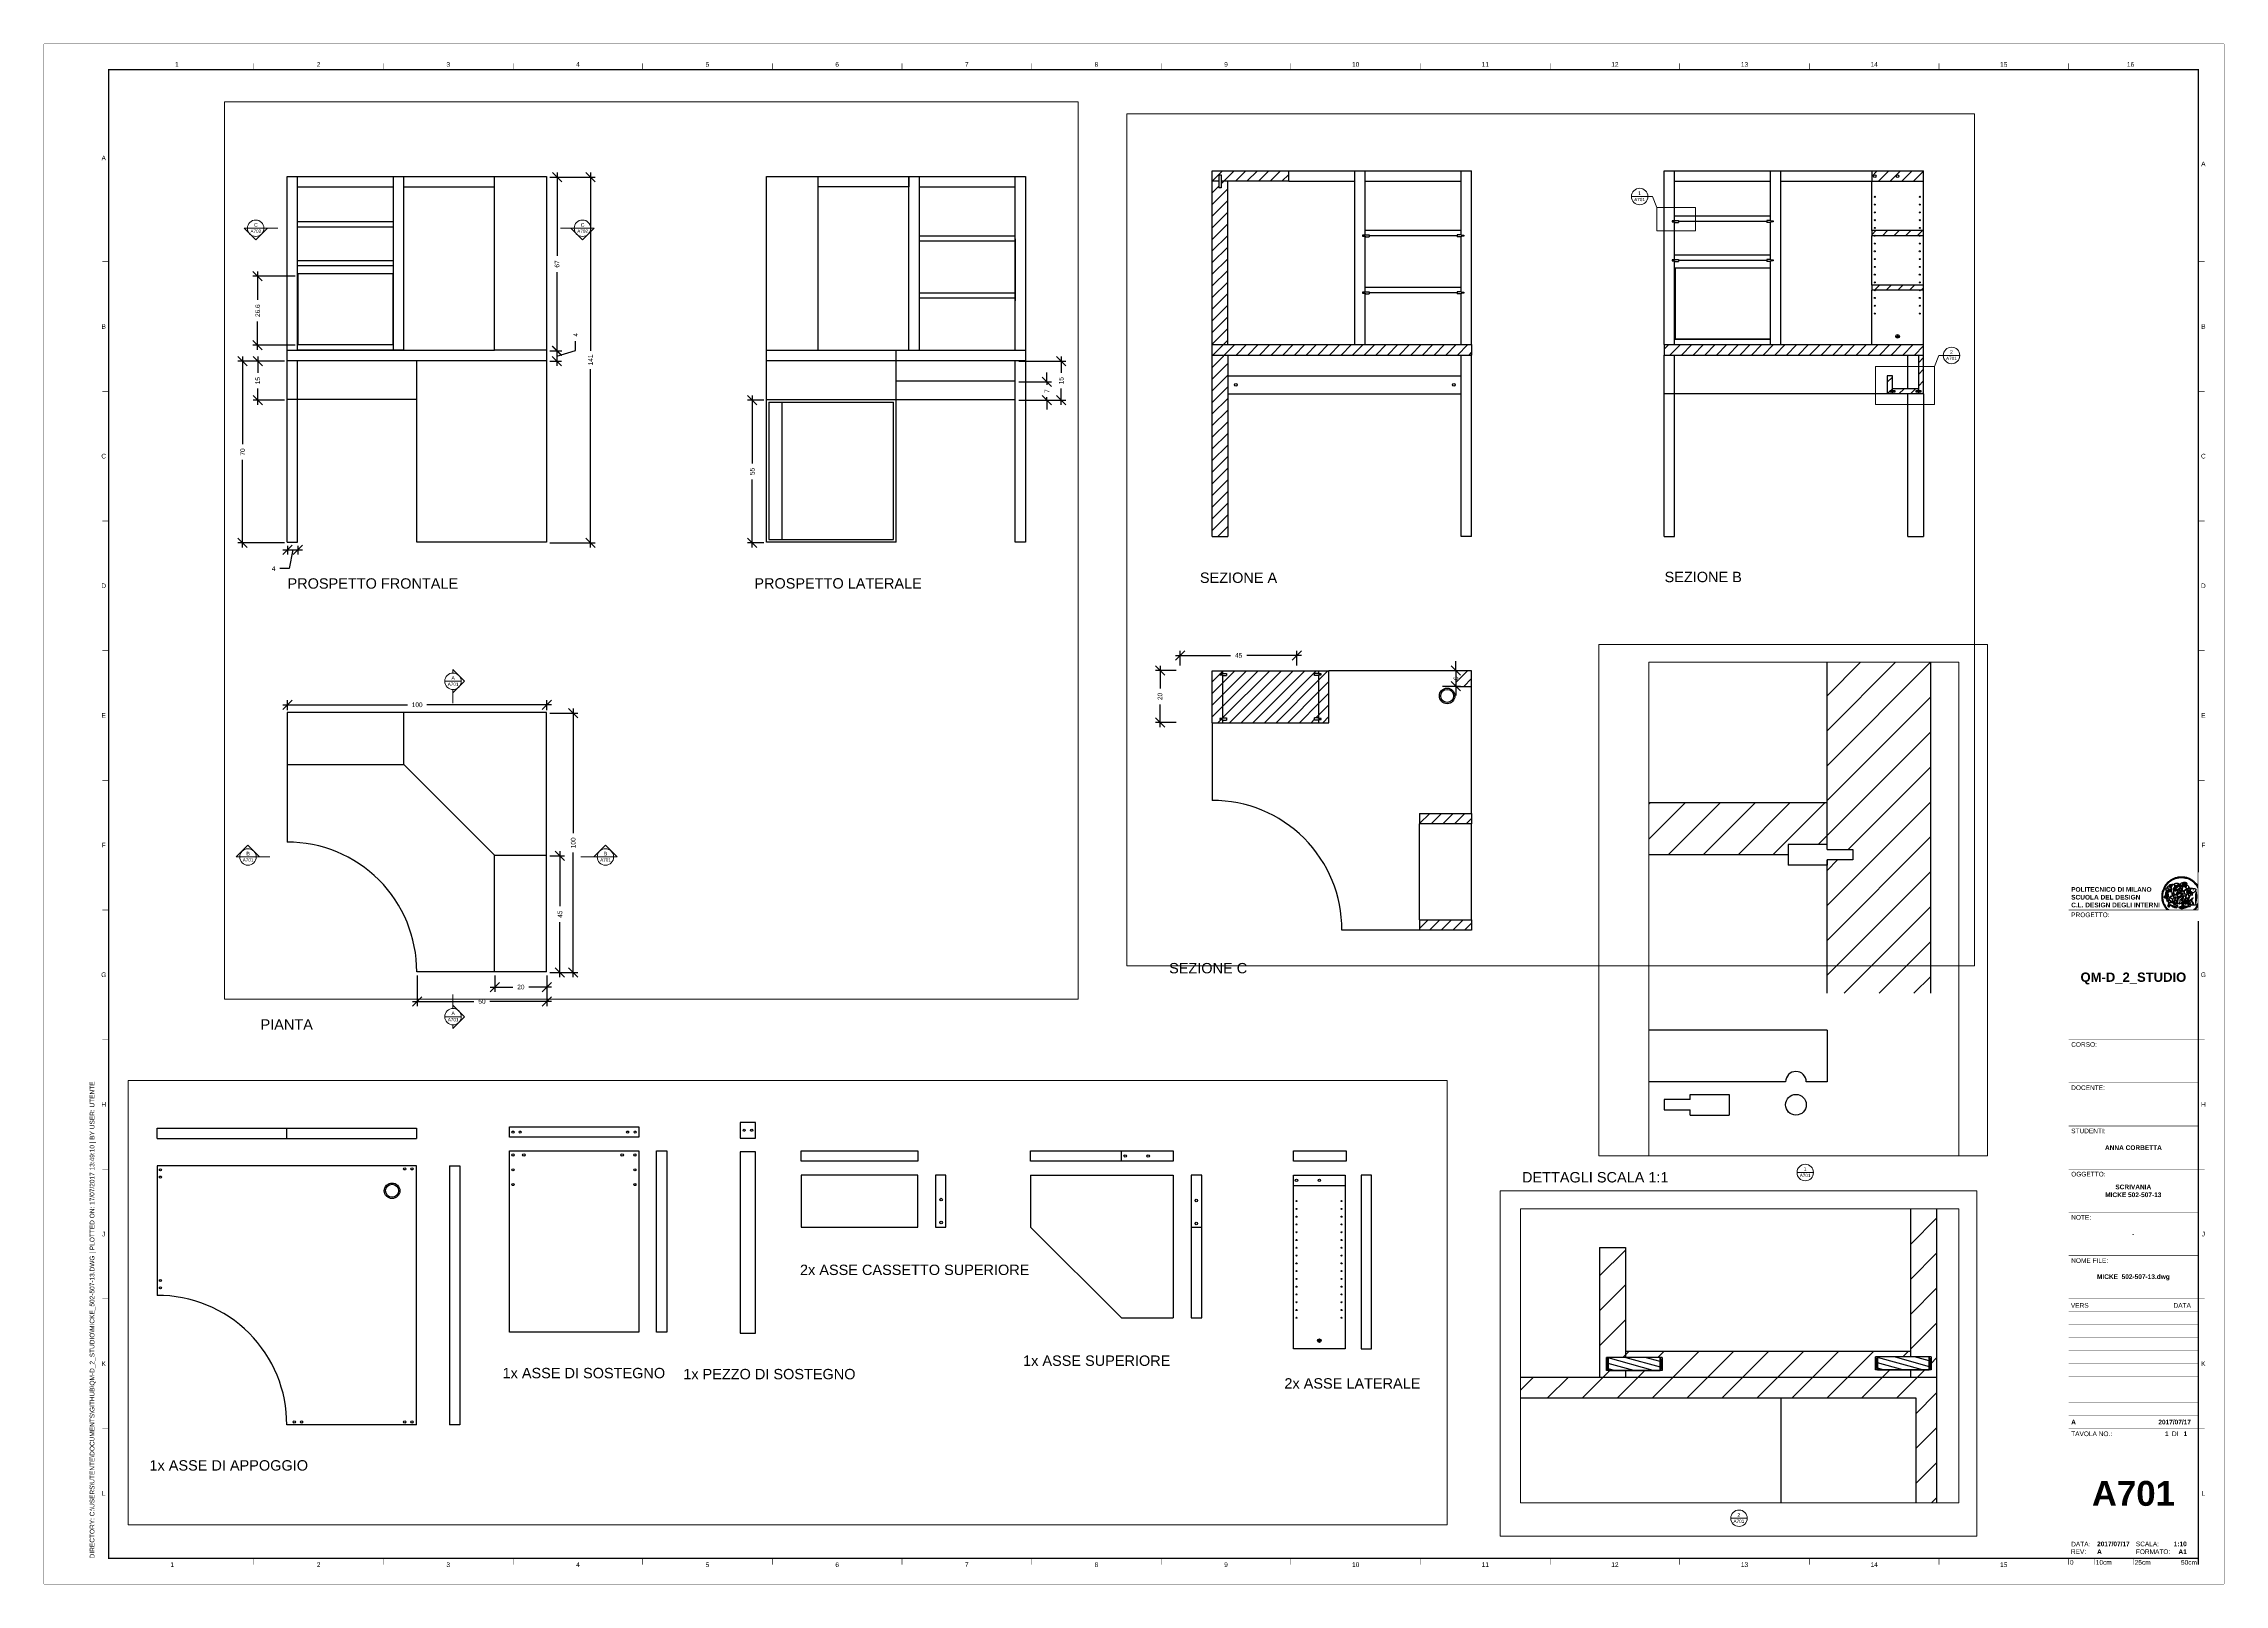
# Paper-space layout 'A701' of a CAD drawing. Header units: millimetres. Extents: x 0 to 841, y 0 to 594.
# The model-space entities are those that its viewports show. They can reach past a viewport. Long polylines and large blocks are cut down to what shows.
import ezdxf
from ezdxf.enums import TextEntityAlignment as Align

# ---------------------------------------------------------------- set-up
doc = ezdxf.new("R2010")
doc.units = ezdxf.units.MM
doc.set_wipeout_variables(frame=1)
doc.linetypes.add('CONTINUA', pattern=[0])
doc.layers.get('0').update_dxf_attribs({"color": 3})
for name, color, linetype in [('campiture', 4, 'Continuous'), ('G-ANNO-LOGO', 3, 'Continuous'), ('G-ANNO-TEXT', 3, 'Continuous'), ('G-ANNO-TTLB', 3, 'Continuous'), ('giunzioni', 8, 'Continuous'), ('particolari', 255, 'Continuous'), ('SEZ', 220, 'Continuous'), ('sezioni', 3, 'Continuous')]:
    doc.layers.add(name, color=color, linetype=linetype)
doc.layers.add('G-ANNO-NPLT', color=210, linetype='Continuous', plot=False)
doc.layers.add('Linee e simboli', color=1, linetype='Continuous', lineweight=18)
doc.styles.add('ARIAL', font='arial.ttf')
doc.styles.add('ARIAL-BOLD', font='')
doc.styles.add('E-ARIAL', font='arial.ttf')
doc.styles.get("Standard").update_dxf_attribs({"font": 'arial.ttf'})
doc.styles.get('ARIAL-BOLD').set_extended_font_data('Arial', bold=True)
doc.dimstyles.new('Copy of ISO-25', dxfattribs={"dimtxt": 1.8, "dimasz": 3.6, "dimexe": 1.8, "dimexo": 1.2, "dimgap": 1.8, "dimtad": 0, "dimdec": 1, "dimdsep": 46, "dimtxsty": 'ARIAL', "dimblk": 'OBLIQUE', "dimcen": 1.8, "dimdle": 1.8, "dimadec": 0, "dimazin": 0, "dimtfac": 1, "dimtdec": 1, "dimtmove": 1, "dimatfit": 3, "dimldrblk": 'OPEN90', "dimfxl": 1, "dimtfill": 1, "dimarcsym": 0})
pattern_1 = [(45, (12.3102, 0), (-2.245064, 2.245064), [])]

# ---------------------------------------------------------------- blocks, each defined once
blk = doc.blocks.new('A1_GRID_LAYOUT')
at = {"layer": 'G-ANNO-NPLT', "const_width": 0.18}
for points in [[(841, 594), (0, 594)], [(0, 0), (0, 594)], [(841, 0), (841, 594)], [(841, 0), (0, 0)]]:
    blk.add_lwpolyline(points, dxfattribs=at)
at = {"layer": 'G-ANNO-TTLB', "const_width": 0.5, "flags": 128}
blk.add_lwpolyline([(25, 584), (25, 10), (831, 10), (831, 584)], close=True, dxfattribs=at)
at = {"layer": 'G-ANNO-TTLB', "const_width": 0.18, "flags": 128}
for points in [[(81, 586.5), (81, 584)], [(131, 586.5), (131, 584)], [(181, 586.5), (181, 584)], [(231, 586.5), (231, 584)], [(281, 586.5), (281, 584)], [(331, 586.5), (331, 584)], [(381, 586.5), (381, 584)], [(431, 586.5), (431, 584)], [(481, 586.5), (481, 584)], [(531, 586.5), (531, 584)], [(581, 586.5), (581, 584)], [(631, 586.5), (631, 584)], [(681, 586.5), (681, 584)], [(731, 586.5), (731, 584)], [(781, 586.5), (781, 584)], [(0, 578.5), (0, 576)], [(25, 510), (22.5, 510)], [(833.5, 510), (831, 510)], [(25, 460), (22.5, 460)], [(833.5, 460), (831, 460)], [(25, 410), (22.5, 410)], [(833.5, 410), (831, 410)], [(25, 360), (22.5, 360)], [(833.5, 360), (831, 360)], [(25, 310), (22.5, 310)], [(833.5, 310), (831, 310)], [(25, 260), (22.5, 260)], [(833.5, 260), (831, 260)], [(25, 210), (22.5, 210)], [(833.5, 210), (831, 210)], [(25, 160), (22.5, 160)], [(833.5, 160), (831, 160)], [(25, 110), (22.5, 110)], [(833.5, 110), (831, 110)], [(833.5, 110), (831, 110)], [(25, 60), (22.5, 60)], [(833.5, 60), (831, 60)], [(833.5, 60), (831, 60)], [(81, 10), (81, 7.5)], [(131, 10), (131, 7.5)], [(181, 10), (181, 7.5)], [(231, 10), (231, 7.5)], [(281, 10), (281, 7.5)], [(331, 10), (331, 7.5)], [(381, 10), (381, 7.5)], [(431, 10), (431, 7.5)], [(481, 10), (481, 7.5)], [(531, 10), (531, 7.5)], [(581, 10), (581, 7.5)], [(631, 10), (631, 7.5)], [(681, 10), (681, 7.5)], [(731, 10), (731, 7.5)], [(781, 10), (781, 7.5)]]:
    blk.add_lwpolyline(points, dxfattribs=at)
at = {"layer": 'G-ANNO-TTLB', "const_width": 0.18}
blk.add_lwpolyline([(716.5, 10), (776.5, 10)], dxfattribs=at)
at = {"layer": 'G-ANNO-TEXT', "style": 'ARIAL'}
for s, p in [('1', (51.35, 586.07)), ('2', (106, 586.07)), ('3', (156, 586.07)), ('4', (206, 586.07)), ('5', (256, 586.07)), ('6', (306, 586.07)), ('7', (356, 586.07)), ('8', (406, 586.07)), ('9', (456, 586.07)), ('10', (506, 586.07)), ('11', (556, 586.07)), ('12', (606, 586.07)), ('13', (656, 586.07)), ('14', (706, 586.07)), ('15', (756, 586.07)), ('16', (804.89, 586.07)), ('A', (23.09, 549.98)), ('A', (832.98, 547.71)), ('B', (23.09, 485)), ('B', (832.98, 485)), ('C', (23.09, 435)), ('C', (832.98, 435)), ('D', (23.09, 385)), ('D', (832.98, 385)), ('E', (23.09, 335)), ('E', (832.98, 335)), ('F', (23.09, 285)), ('F', (832.98, 285)), ('G', (23.09, 235)), ('G', (832.98, 235)), ('H', (23.09, 185)), ('H', (832.98, 185)), ('J', (23.09, 135)), ('J', (832.98, 135)), ('K', (23.09, 85)), ('K', (832.98, 85)), ('L', (23.09, 35)), ('L', (832.98, 35)), ('2', (106, 7.51)), ('3', (156, 7.51)), ('6', (306, 7.51)), ('8', (406, 7.51)), ('9', (456, 7.51)), ('10', (506, 7.51)), ('12', (606, 7.51)), ('13', (656, 7.51)), ('1', (49.49, 7.51)), ('4', (206, 7.51)), ('5', (256, 7.51)), ('7', (356, 7.51)), ('11', (556, 7.51)), ('14', (706, 7.51)), ('15', (756, 7.51))]:
    blk.add_text(s, height=1.8, dxfattribs=at).set_placement(p, align=Align.MIDDLE_CENTER)
at = {"layer": 'G-ANNO-TEXT', "insert": (17.7, 9.95), "char_height": 1.8, "attachment_point": 1, "rotation": 90, "style": 'ARIAL'}
blk.add_mtext_dynamic_manual_height_columns('DIRECTORY: C:\\\\USERS\\\\UTENTE\\\\DOCUMENTS\\\\GITHUB\\\\QM-D_2_STUDIO\\\\MICKE_502-507-13.DWG | PLOTTED ON: 17/07/2017 13:49:10 | BY USER: UTENTE', width=412.209, gutter_width=9, heights=[0], dxfattribs=at)
blk = doc.blocks.new('logoPolimi')
for p, q in [((-2.37, 0.12), (-2.16, 0.11)), ((-2.37, 0.01), (-2.16, 0.01)), ((-2.36, 0.23), (-2.15, 0.21)), ((-2.35, 0.34), (-2.14, 0.31)), ((-2.33, 0.45), (-2.12, 0.41)), ((-2.3, 0.55), (-2.1, 0.51)), ((-2.28, 0.66), (-2.07, 0.6)), ((-2.24, 0.77), (-2.04, 0.7)), ((-2.2, 0.87), (-2.01, 0.79)), ((-2.16, 0.97), (-1.97, 0.89)), ((-2.11, 1.07), (-1.93, 0.98)), ((-2.06, 1.17), (-1.88, 1.07)), ((-2.01, 1.26), (-1.83, 1.15)), ((-1.94, 1.36), (-1.77, 1.24)), ((-1.88, 1.45), (-1.71, 1.32)), ((-1.84, 0.03), (-1.82, 0.35)), ((-1.81, 1.53), (-1.65, 1.4)), ((-1.74, 1.61), (-1.58, 1.47)), ((-1.73, 0.59), (-1.73, 0.59)), ((-1.73, 0.59), (-1.73, 0.59)), ((-1.66, 1.69), (-1.51, 1.54)), ((-1.65, 0.57), (-1.65, 0.57)), ((-1.59, 1.12), (-1.59, 1.12)), ((-1.58, 1.77), (-1.44, 1.61)), ((-1.51, 0.55), (-1.51, 0.55)), ((-1.51, 0.55), (-1.51, 0.55)), ((-1.49, 1.84), (-1.36, 1.68)), ((-1.41, 1.91), (-1.28, 1.74)), ((-1.32, 1.97), (-1.2, 1.8)), ((-1.31, 0.79), (-1.21, 0.75)), ((-1.21, 0.75), (-1.31, 0.79)), ((-1.21, 0.75), (-1.31, 0.79)), ((-1.22, 2.03), (-1.11, 1.85)), ((-1.21, 0.75), (-1.21, 0.75)), ((-1.21, 0.75), (-1.21, 0.75)), ((-1.19, 0.76), (-1.19, 0.76)), ((-1.19, 0.76), (-1.19, 0.76)), ((-1.17, 0.99), (-1.18, 0.99)), ((-1.18, 0.99), (-1.17, 0.99)), ((-1.16, 0.57), (-1.16, 0.57)), ((-1.16, 0.57), (-1.16, 0.57)), ((-1.13, 2.09), (-1.03, 1.9)), ((-1.1, 0.01), (-0.99, 0.06)), ((-0.99, 0.06), (-1.1, 0.01)), ((-0.99, 0.06), (-1.1, 0.01)), ((-1.03, 2.14), (-0.94, 1.95)), ((-0.99, 0.06), (-0.99, 0.06)), ((-0.99, 0.06), (-0.99, 0.06)), ((-0.97, 0.79), (-0.98, 0.79)), ((-0.89, 0.84), (-0.97, 0.79)), ((-0.97, 0.79), (-0.89, 0.84)), ((-0.96, 1.41), (-0.96, 1.41)), ((-0.96, 1.41), (-0.96, 1.41)), ((-0.93, 2.18), (-0.84, 1.99)), ((-0.89, 0.84), (-0.82, 0.87)), ((-0.82, 0.87), (-0.89, 0.84)), ((-0.89, 0.84), (-0.82, 0.87)), ((-0.88, 0.83), (-0.89, 0.84)), ((-0.85, 1.39), (-0.85, 1.39)), ((-0.85, 1.39), (-0.85, 1.39)), ((-0.84, 0.14), (-0.84, 0.14)), ((-0.83, 2.22), (-0.75, 2.03)), ((-0.77, 1.08), (-0.78, 1.08)), ((-0.78, 1.08), (-0.77, 1.08)), ((-0.61, 1.12), (-0.77, 1.08)), ((-0.77, 1.08), (-0.61, 1.12)), ((-0.77, 1.08), (-0.61, 1.12)), ((-0.75, 1.3), (-0.76, 1.29)), ((-0.76, 1.29), (-0.75, 1.3)), ((-0.72, 2.26), (-0.66, 2.06)), ((-0.65, 0.99), (-0.7, 0.96)), ((-0.69, 0.18), (-0.68, 0.18)), ((-0.66, 0.93), (-0.66, 0.93)), ((-0.66, 0.93), (-0.64, 0.93)), ((-0.66, 0.93), (-0.66, 0.93)), ((-0.66, 0.93), (-0.66, 0.93)), ((-0.63, 1.01), (-0.63, 1.01)), ((-0.63, 1.01), (-0.62, 1.01)), ((-0.63, 0.66), (-0.63, 0.66)), ((-0.61, 2.29), (-0.56, 2.09)), ((-0.6, 1.12), (-0.61, 1.12)), ((-0.61, 1.12), (-0.6, 1.12)), ((-0.61, 1.12), (-0.6, 1.12)), ((-0.61, 0.86), (-0.57, 0.85)), ((-0.57, 0.85), (-0.61, 0.86)), ((-0.61, 0.86), (-0.57, 0.85)), ((-0.53, 1.08), (-0.6, 1.12)), ((-0.6, 1.12), (-0.6, 1.11)), ((-0.6, 1.12), (-0.53, 1.08)), ((-0.57, 0.8), (-0.59, 0.8)), ((-0.57, 0.85), (-0.53, 0.84)), ((-0.57, 0.85), (-0.57, 0.85)), ((-0.57, 0.85), (-0.57, 0.85)), ((-0.57, 0.85), (-0.53, 0.84)), ((-0.56, 0.29), (-0.49, 0.48)), ((-0.56, 0.14), (-0.56, 0.29)), ((-0.5, 0.11), (-0.56, 0.14)), ((-0.53, 0.84), (-0.51, 0.84)), ((-0.53, 0.84), (-0.51, 0.84)), ((-0.53, 0.84), (-0.53, 0.84)), ((-0.51, 2.32), (-0.46, 2.11)), ((-0.51, 0.11), (-0.51, 0.11)), ((-0.51, 0.11), (-0.51, 0.11)), ((-0.34, 0.33), (-0.5, 0.11)), ((-0.49, 0.48), (-0.41, 0.55)), ((-0.42, 0.8), (-0.47, 0.79)), ((-0.42, 0.8), (-0.47, 0.79)), ((-0.47, 0.79), (-0.45, 0.76)), ((-0.47, 0.79), (-0.45, 0.76)), ((-0.45, 1.14), (-0.42, 1.11)), ((-0.42, 1.26), (-0.36, 1.22)), ((-0.41, 0.55), (-0.34, 0.49)), ((-0.4, 2.34), (-0.36, 2.13)), ((-0.4, 1.37), (-0.38, 1.38)), ((-0.39, 1.37), (-0.4, 1.37)), ((-0.35, 1.33), (-0.4, 1.37)), ((-0.39, 1.24), (-0.4, 1.23)), ((-0.38, 1.14), (-0.38, 1.14)), ((-0.34, 0.49), (-0.09, 0.48)), ((-0.16, 0.32), (-0.34, 0.33)), ((-0.14, 0.32), (-0.31, 0.34)), ((-0.29, 2.35), (-0.26, 2.14)), ((-0.28, 1.3), (-0.29, 1.3)), ((-0.28, 1.3), (-0.28, 1.3)), ((-0.18, 2.36), (-0.16, 2.15)), ((-0.16, 1.24), (-0.16, 1.25)), ((-0.16, 1.25), (-0.16, 1.25)), ((-0.16, 0.49), (-0.14, 0.64)), ((-0.06, 0.27), (-0.16, 0.32)), ((-0.1, 0.88), (-0.09, 0.87)), ((-0.08, 1.37), (-0.08, 1.38)), ((-0.08, 1.23), (-0.05, 1.21)), ((-0.05, 1.21), (-0.08, 1.23)), ((-0.08, 1.23), (-0.05, 1.21)), ((-0.07, 2.37), (-0.06, 2.16)), ((-0.03, 0.26), (-0.06, 0.27)), ((-0.05, 1.21), (-0.04, 1.21)), ((-0.04, 1.21), (-0.05, 1.21)), ((-0.04, 1.21), (-0.04, 1.21)), ((-0.04, 1.21), (-0.04, 1.21)), ((-0.04, 0.48), (-0.03, 0.26)), ((0.03, 1.15), (0.03, 1.15)), ((0.03, 0.66), (0.03, 0.67)), ((0.04, 2.37), (0.04, 2.16)), ((0.07, 0.58), (0.07, 0.57)), ((0.1, 1.18), (0.1, 1.18)), ((0.1, 0.84), (0.1, 0.84)), ((0.13, 1.32), (0.17, 1.19)), ((0.15, 2.36), (0.14, 2.16)), ((0.14, 0.71), (0.34, 0.65)), ((0.31, 0.56), (0.17, 0.63)), ((0.26, 2.36), (0.24, 2.15)), ((0.27, 1.61), (0.27, 1.61)), ((0.27, 1.61), (0.27, 1.61)), ((0.27, 1.61), (0.27, 1.61)), ((0.29, 1.29), (0.29, 1.29)), ((0.29, 1.29), (0.29, 1.29)), ((0.29, 1.29), (0.29, 1.29)), ((0.29, 1.29), (0.29, 1.29)), ((0.33, 0.49), (0.34, 0.49)), ((0.33, 0.03), (0.35, 0.03)), ((0.33, 0.03), (0.35, 0.03)), ((0.37, 2.34), (0.34, 2.13)), ((0.34, 0.65), (0.34, 0.64)), ((0.35, 0.03), (0.57, 0.06)), ((0.35, 0.03), (0.57, 0.06)), ((0.35, 0.03), (0.35, 0.03)), ((0.35, 0.03), (0.35, 0.03)), ((0.38, 1.36), (0.37, 1.35)), ((0.38, 0.34), (0.37, 0.34)), ((0.38, 0.34), (0.38, 0.34)), ((0.43, 0.67), (0.39, 0.64)), ((0.48, 2.32), (0.44, 2.12)), ((0.49, 1.05), (0.51, 1.13)), ((0.51, 1.13), (0.49, 1.05)), ((0.49, 1.05), (0.51, 1.13)), ((0.51, 1.31), (0.5, 1.29)), ((0.51, 1.13), (0.52, 1.23)), ((0.52, 1.23), (0.51, 1.23)), ((0.51, 1.23), (0.52, 1.23)), ((0.52, 1.23), (0.51, 1.13)), ((0.51, 1.13), (0.52, 1.23)), ((0.52, 1.24), (0.6, 1.37)), ((0.52, 1.23), (0.6, 1.36)), ((0.6, 1.36), (0.52, 1.23)), ((0.52, 1.23), (0.52, 1.23)), ((0.52, 1.23), (0.52, 1.24)), ((0.52, 1.23), (0.52, 1.23)), ((0.55, 1.07), (0.53, 1.06)), ((0.53, 1.04), (0.53, 1.06)), ((0.53, 1.05), (0.53, 1.04)), ((0.59, 2.3), (0.54, 2.09)), ((0.54, 0.3), (0.63, 0.32)), ((0.54, -0.08), (0.61, 0.06)), ((0.61, 0.06), (0.54, -0.08)), ((0.54, -0.08), (0.61, 0.06)), ((0.56, 0.19), (0.59, 0.21)), ((0.57, 1.07), (0.57, 1.07)), ((0.57, 1.07), (0.57, 1.07)), ((0.57, 1.07), (0.57, 1.07)), ((0.57, 1.07), (0.57, 1.07)), ((0.57, 1.07), (0.57, 1.07)), ((0.57, 1.07), (0.57, 1.07)), ((0.57, 1.07), (0.57, 1.07)), ((0.58, 0.3), (0.59, 0.29)), ((0.59, 0.78), (0.59, 0.79)), ((0.59, 0.79), (0.59, 0.79)), ((0.59, 0.79), (0.59, 0.79)), ((0.59, 0.79), (0.59, 0.78)), ((0.61, 0.06), (0.6, 0.07)), ((0.6, 0.07), (0.61, 0.06)), ((0.61, 0.06), (0.61, 0.07)), ((0.62, 0.21), (0.65, 0.22)), ((0.69, 2.27), (0.63, 2.07)), ((0.64, 1.37), (0.65, 1.37)), ((0.69, 0.86), (0.68, 0.86)), ((0.68, 0.86), (0.69, 0.86)), ((0.68, 0.76), (0.68, 0.76)), ((0.8, 2.23), (0.73, 2.03)), ((0.76, 0.26), (0.76, 0.26)), ((0.9, 2.19), (0.82, 2)), ((0.82, 0.35), (0.84, 0.36)), ((0.82, 0.35), (0.82, 0.35)), ((0.84, 0.36), (0.84, 0.37)), ((0.85, 0.34), (1.05, 0.35)), ((1, 2.15), (0.91, 1.96)), ((0.93, 1.05), (0.93, 1.05)), ((0.93, 1.05), (0.93, 1.05)), ((0.93, 1.05), (0.93, 1.04)), ((0.93, 1.05), (0.93, 1.05)), ((0.97, 0.66), (0.96, 0.66)), ((1.01, 0.97), (0.98, 0.96)), ((1.1, 2.1), (1, 1.91)), ((1.2, 2.04), (1.09, 1.86)), ((1.17, 0.96), (1.17, 0.95)), ((1.17, 0.95), (1.17, 0.95)), ((1.29, 1.99), (1.18, 1.81)), ((1.38, 1.92), (1.26, 1.75)), ((1.34, 0.37), (1.26, 0.04)), ((1.27, 0.37), (1.27, 0.38)), ((1.28, 0.95), (1.28, 0.95)), ((1.47, 1.86), (1.34, 1.69)), ((1.37, 0.73), (1.46, 0.81)), ((1.41, 0.4), (1.41, 0.41)), ((1.56, 1.79), (1.42, 1.63)), ((1.64, 1.71), (1.49, 1.56)), ((1.49, 0.9), (1.57, 0.92)), ((1.72, 1.63), (1.56, 1.49)), ((1.67, 0.6), (1.57, 0.53)), ((1.79, 1.55), (1.63, 1.41)), ((1.86, 1.47), (1.7, 1.34)), ((1.93, 1.38), (1.76, 1.26)), ((1.99, 1.29), (1.81, 1.17)), ((2.05, 1.19), (1.87, 1.09)), ((2.1, 1.1), (1.92, 1)), ((2.15, 1), (1.96, 0.91)), ((2.19, 0.9), (2, 0.82)), ((2.23, 0.79), (2.04, 0.72)), ((2.27, 0.69), (2.07, 0.63)), ((2.3, 0.58), (2.09, 0.53)), ((2.32, 0.47), (2.12, 0.43)), ((2.34, 0.37), (2.13, 0.33)), ((2.36, 0.26), (2.15, 0.23)), ((2.37, 0.15), (2.16, 0.13)), ((2.37, 0.04), (2.16, 0.03)), ((-2.37, -0.1), (-2.16, -0.09)), ((-2.36, -0.21), (-2.15, -0.19)), ((-2.35, -0.32), (-2.14, -0.29)), ((-2.33, -0.43), (-2.12, -0.39)), ((-2.31, -0.54), (-2.1, -0.49)), ((-2.28, -0.65), (-2.08, -0.59)), ((-2.25, -0.75), (-2.05, -0.69)), ((-2.21, -0.86), (-2.02, -0.78)), ((-2.17, -0.96), (-1.98, -0.87)), ((-2.12, -1.06), (-1.93, -0.96)), ((-2.07, -1.16), (-1.89, -1.05)), ((-2.04, -0.15), (-1.97, -0.2)), ((-2.01, -1.25), (-1.84, -1.14)), ((-1.95, -1.34), (-1.78, -1.22)), ((-1.89, -1.43), (-1.72, -1.31)), ((-1.82, -1.52), (-1.66, -1.38)), ((-1.75, -1.6), (-1.59, -1.46)), ((-1.67, -1.68), (-1.52, -1.53)), ((-1.58, -0.12), (-1.6, -0.18)), ((-1.6, -0.18), (-1.58, -0.28)), ((-1.57, -0.54), (-1.59, -0.54)), ((-1.59, -0.54), (-1.59, -0.54)), ((-1.59, -1.76), (-1.45, -1.6)), ((-1.56, -0.32), (-1.56, -0.31)), ((-1.56, -0.31), (-1.56, -0.31)), ((-1.53, -0.65), (-1.53, -0.65)), ((-1.53, -0.65), (-1.53, -0.65)), ((-1.51, -1.83), (-1.37, -1.67)), ((-1.48, -0.86), (-1.48, -0.85)), ((-1.42, -0.37), (-1.42, -0.37)), ((-1.42, -1.9), (-1.29, -1.73)), ((-1.38, -0.46), (-1.38, -0.46)), ((-1.33, -1.96), (-1.21, -1.79)), ((-1.31, -0.24), (-1.31, -0.23)), ((-1.31, -0.23), (-1.31, -0.24)), ((-1.24, -2.02), (-1.13, -1.84)), ((-1.23, -0.19), (-1.23, -0.19)), ((-1.23, -0.19), (-1.23, -0.19)), ((-1.23, -0.19), (-1.23, -0.19)), ((-1.23, -0.19), (-1.23, -0.19)), ((-1.14, -2.08), (-1.04, -1.89)), ((-1.04, -2.13), (-0.95, -1.94)), ((-1.01, -0.39), (-1.02, -0.39)), ((-1.02, -0.39), (-1.01, -0.39)), ((-1.02, -0.7), (-1.02, -0.7)), ((-1.02, -0.7), (-1.02, -0.7)), ((-1.02, -0.7), (-1.02, -0.7)), ((-0.94, -2.18), (-0.86, -1.98)), ((-0.84, -2.22), (-0.77, -2.02)), ((-0.79, -0.51), (-0.83, -0.58)), ((-0.83, -0.58), (-0.79, -0.51)), ((-0.83, -0.58), (-0.79, -0.51)), ((-0.78, -1.05), (-0.83, -0.94)), ((-0.83, -0.94), (-0.78, -1.05)), ((-0.83, -0.94), (-0.83, -0.94)), ((-0.83, -0.94), (-0.78, -1.05)), ((-0.82, -1.23), (-0.82, -1.23)), ((-0.82, -1.23), (-0.77, -1.23)), ((-0.77, -1.23), (-0.82, -1.23)), ((-0.82, -1.23), (-0.82, -1.23)), ((-0.77, -1.23), (-0.82, -1.23)), ((-0.75, -0.96), (-0.8, -0.89)), ((-0.8, -0.89), (-0.79, -0.92)), ((-0.79, -0.92), (-0.8, -0.89)), ((-0.8, -0.89), (-0.75, -0.96)), ((-0.79, -0.92), (-0.8, -0.89)), ((-0.8, -0.89), (-0.8, -0.89)), ((-0.8, -0.89), (-0.75, -0.96)), ((-0.79, -0.92), (-0.78, -0.95)), ((-0.78, -0.95), (-0.79, -0.92)), ((-0.78, -0.95), (-0.79, -0.92)), ((-0.77, -0.49), (-0.78, -0.48)), ((-0.78, -0.48), (-0.77, -0.49)), ((-0.78, -0.95), (-0.76, -1)), ((-0.76, -1), (-0.78, -0.95)), ((-0.76, -1), (-0.78, -0.95)), ((-0.71, -0.89), (-0.75, -0.87)), ((-0.75, -0.87), (-0.71, -0.89)), ((-0.75, -0.87), (-0.71, -0.89)), ((-0.72, -1.01), (-0.75, -0.96)), ((-0.75, -0.96), (-0.72, -1.01)), ((-0.75, -0.96), (-0.72, -1.01)), ((-0.74, -2.25), (-0.67, -2.05)), ((-0.64, -0.93), (-0.71, -0.89)), ((-0.71, -0.89), (-0.64, -0.93)), ((-0.71, -0.89), (-0.64, -0.93)), ((-0.66, -0.53), (-0.66, -0.53)), ((-0.66, -0.53), (-0.66, -0.53)), ((-0.66, -0.53), (-0.66, -0.53)), ((-0.63, -2.29), (-0.57, -2.08)), ((-0.52, -2.31), (-0.48, -2.11)), ((-0.39, -0.81), (-0.51, -0.69)), ((-0.51, -1.04), (-0.5, -1.04)), ((-0.48, -0.42), (-0.48, -0.42)), ((-0.48, -0.42), (-0.48, -0.42)), ((-0.48, -0.42), (-0.48, -0.42)), ((-0.42, -2.33), (-0.38, -2.13)), ((-0.41, -0.51), (-0.41, -0.51)), ((-0.38, -0.05), (-0.39, -0.12)), ((-0.39, -0.12), (-0.37, -0.1)), ((-0.35, -0.14), (-0.37, -0.08)), ((-0.37, -0.09), (-0.37, -0.09)), ((-0.33, -0.12), (-0.35, -0.14)), ((-0.32, -0.14), (-0.35, -0.14)), ((-0.35, -0.18), (-0.34, -0.22)), ((-0.34, -0.08), (-0.29, -0.16)), ((-0.34, -0.22), (-0.34, -0.22)), ((-0.27, -0.17), (-0.32, -0.14)), ((-0.31, -2.35), (-0.28, -2.14)), ((-0.25, -0.91), (-0.26, -0.9)), ((-0.26, -1.29), (0.1, -1.2)), ((0.1, -1.2), (-0.26, -1.29)), ((0.08, -1.4), (-0.26, -1.29)), ((-0.26, -1.29), (0.08, -1.4)), ((-0.26, -1.38), (-0.26, -1.29)), ((-0.26, -1.29), (-0.26, -1.29)), ((-0.26, -1.29), (-0.26, -1.38)), ((-0.26, -1.29), (0.08, -1.4)), ((-0.26, -1.29), (-0.26, -1.29)), ((0.08, -1.49), (-0.26, -1.38)), ((-0.26, -1.38), (0.09, -1.49)), ((-0.2, -2.36), (-0.18, -2.15)), ((-0.14, -0.15), (-0.16, -0.13)), ((-0.11, -0.04), (-0.12, -0.05)), ((-0.09, -2.37), (-0.08, -2.16)), ((-0.04, -0.41), (-0.01, -0.44)), ((-0.01, -0.44), (-0.04, -0.41)), ((-0.04, -0.41), (-0.01, -0.44)), ((0.03, -2.37), (0.02, -2.16)), ((0.07, -0.84), (0.07, -0.84)), ((0.07, -0.84), (0.07, -0.84)), ((0.1, -1.2), (0.08, -1.32)), ((0.08, -1.32), (0.13, -1.2)), ((0.08, -1.4), (0.72, -1.22)), ((0.72, -1.22), (0.08, -1.4)), ((0.08, -1.4), (0.72, -1.22)), ((0.72, -1.31), (0.08, -1.49)), ((0.08, -1.44), (0.08, -1.4)), ((0.08, -1.4), (0.08, -1.44)), ((0.08, -1.4), (0.08, -1.49)), ((0.08, -1.49), (0.08, -1.44)), ((0.08, -1.44), (0.08, -1.44)), ((0.08, -1.44), (0.08, -1.45)), ((0.08, -1.45), (0.08, -1.46)), ((0.08, -1.46), (0.08, -1.49)), ((0.1, -1.01), (0.09, -0.86)), ((0.1, -1.01), (0.09, -0.86)), ((0.09, -1.49), (0.72, -1.31)), ((0.1, -1.2), (0.12, -1.04)), ((0.12, -1.04), (0.1, -1.2)), ((0.13, -1.2), (0.1, -1.2)), ((0.1, -1.2), (0.13, -1.2)), ((0.13, -1.2), (0.1, -1.2)), ((0.1, -1.2), (0.1, -1.2)), ((0.11, -0.44), (0.11, -0.44)), ((0.11, -0.44), (0.11, -0.44)), ((0.12, -0.21), (0.12, -0.21)), ((0.12, -0.21), (0.12, -0.21)), ((0.12, -0.21), (0.12, -0.21)), ((0.12, -0.21), (0.12, -0.21)), ((0.12, -0.21), (0.12, -0.21)), ((0.12, -0.21), (0.12, -0.21)), ((0.12, -0.21), (0.12, -0.21)), ((0.12, -0.21), (0.12, -0.21)), ((0.12, -0.21), (0.12, -0.21)), ((0.12, -0.21), (0.12, -0.21)), ((0.12, -0.21), (0.12, -0.21)), ((0.12, -0.21), (0.12, -0.21)), ((0.12, -0.21), (0.12, -0.21)), ((0.12, -0.56), (0.14, -0.53)), ((0.14, -0.53), (0.12, -0.56)), ((0.12, -0.56), (0.14, -0.53)), ((0.12, -1.04), (0.12, -1.04)), ((0.12, -1.04), (0.12, -1.04)), ((0.12, -1.04), (0.12, -1.04)), ((0.14, -2.37), (0.12, -2.16)), ((0.21, -0.99), (0.13, -1.2)), ((0.13, -1.2), (0.21, -0.99)), ((0.36, -1.14), (0.13, -1.2)), ((0.13, -1.2), (0.26, -1.17)), ((0.14, -0.53), (0.16, -0.49)), ((0.16, -0.49), (0.14, -0.53)), ((0.14, -0.53), (0.16, -0.49)), ((0.16, -0.49), (0.16, -0.49)), ((0.16, -0.49), (0.16, -0.49)), ((0.28, -1.19), (0.21, -0.99)), ((0.21, -0.99), (0.31, -1.27)), ((0.25, -2.36), (0.22, -2.15)), ((0.24, -0.17), (0.24, -0.16)), ((0.24, -0.16), (0.24, -0.17)), ((0.25, -0.84), (0.25, -0.88)), ((0.25, -0.88), (0.25, -0.84)), ((0.25, -0.88), (0.25, -0.84)), ((0.25, -0.88), (0.29, -1.17)), ((0.26, -0.88), (0.25, -0.88)), ((0.31, -1.27), (0.25, -0.88)), ((0.26, -1.17), (0.28, -1.16)), ((0.28, -1.16), (0.36, -1.14)), ((0.29, -1.17), (0.28, -1.19)), ((0.35, -2.34), (0.32, -2.14)), ((0.36, -1.14), (0.72, -1.22)), ((0.72, -1.22), (0.36, -1.14)), ((0.46, -2.32), (0.42, -2.12)), ((0.49, -0.31), (0.49, -0.31)), ((0.49, -0.31), (0.49, -0.31)), ((0.5, -0.27), (0.5, -0.27)), ((0.51, -0.27), (0.51, -0.27)), ((0.57, -2.3), (0.52, -2.1)), ((0.68, -2.27), (0.62, -2.07)), ((0.78, -2.24), (0.71, -2.04)), ((0.72, -0.81), (0.75, -0.89)), ((0.72, -1.22), (0.72, -1.31)), ((0.72, -1.31), (0.72, -1.22)), ((0.74, -0.23), (0.74, -0.23)), ((0.74, -0.23), (0.75, -0.24)), ((0.75, -0.23), (0.75, -0.23)), ((0.89, -2.2), (0.81, -2)), ((0.86, -0.25), (0.82, -0.34)), ((0.87, -0.22), (0.86, -0.23)), ((0.87, -0.22), (0.86, -0.25)), ((0.99, -2.15), (0.9, -1.96)), ((0.96, -0.58), (0.96, -0.57)), ((1.09, -2.11), (0.99, -1.92)), ((1.05, -1.05), (1.04, -1.05)), ((1.19, -2.05), (1.08, -1.87)), ((1.28, -2), (1.17, -1.82)), ((1.37, -1.93), (1.25, -1.76)), ((1.31, -0.27), (1.3, -0.26)), ((1.3, -0.26), (1.3, -0.26)), ((1.3, -0.26), (1.3, -0.26)), ((1.3, -0.26), (1.31, -0.27)), ((1.3, -0.26), (1.3, -0.26)), ((1.46, -1.87), (1.33, -1.7)), ((1.54, -1.8), (1.41, -1.64)), ((1.63, -1.72), (1.48, -1.57)), ((1.71, -1.65), (1.55, -1.5)), ((1.78, -1.57), (1.62, -1.43)), ((1.85, -1.48), (1.69, -1.35)), ((1.92, -1.39), (1.75, -1.27)), ((1.98, -1.3), (1.81, -1.19)), ((2.04, -1.21), (1.86, -1.1)), ((2.09, -1.11), (1.91, -1.01)), ((2.14, -1.01), (1.95, -0.92)), ((2.19, -0.91), (1.99, -0.83)), ((2.23, -0.81), (2.03, -0.74)), ((2.26, -0.7), (2.06, -0.64)), ((2.29, -0.6), (2.09, -0.55)), ((2.32, -0.49), (2.11, -0.45)), ((2.34, -0.38), (2.13, -0.35)), ((2.35, -0.27), (2.15, -0.25)), ((2.37, -0.08), (2.16, -0.07)), ((2.36, -0.16), (2.16, -0.15))]:
    blk.add_line(p, q)
for points in [[(-1.9, 0.12), (-1.94, 0.02), (-2.05, -0.09), (-2.05, -0.09)], [(-1.86, 0.38), (-1.86, 0.38), (-1.87, 0.19), (-1.9, 0.12)], [(-1.76, 0.6), (-1.76, 0.6), (-1.84, 0.57), (-1.86, 0.38)], [(-1.86, -0.04), (-1.84, 0.02), (-1.84, 0.03), (-1.84, 0.03)], [(-1.82, 0.78), (-1.83, 0.8), (-1.85, 0.86), (-1.83, 0.88)], [(-1.82, 0.78), (-1.83, 0.8), (-1.85, 0.86), (-1.83, 0.88)], [(-1.83, 0.88), (-1.81, 0.9), (-1.76, 0.96), (-1.76, 0.96)], [(-1.83, 0.88), (-1.81, 0.9), (-1.76, 0.96), (-1.76, 0.96)], [(-1.76, 0.6), (-1.83, 0.7), (-1.78, 0.74), (-1.78, 0.74)], [(-1.78, 0.74), (-1.79, 0.74), (-1.83, 0.7), (-1.76, 0.6)], [(-1.78, 0.74), (-1.8, 0.76), (-1.81, 0.78), (-1.82, 0.78)], [(-1.78, 0.74), (-1.8, 0.76), (-1.81, 0.78), (-1.82, 0.78)], [(-1.82, 0.35), (-1.81, 0.5), (-1.73, 0.59), (-1.73, 0.59)], [(-1.82, -0.19), (-1.73, -0.07), (-1.75, 0.14), (-1.75, 0.3)], [(-1.75, 0.33), (-1.75, 0.17), (-1.73, -0.05), (-1.8, -0.17)], [(-1.78, 0.74), (-1.75, 0.72), (-1.72, 0.69), (-1.68, 0.7)], [(-1.68, 0.7), (-1.72, 0.69), (-1.75, 0.72), (-1.78, 0.74)], [(-1.68, 0.7), (-1.72, 0.69), (-1.75, 0.72), (-1.78, 0.74)], [(-1.78, 0.74), (-1.78, 0.74), (-1.78, 0.74), (-1.78, 0.74)], [(-1.76, 0.96), (-1.68, 1.1), (-1.59, 1.12), (-1.59, 1.12)], [(-1.76, 0.96), (-1.68, 1.1), (-1.6, 1.12), (-1.6, 1.12)], [(-1.73, 0.59), (-1.74, 0.59), (-1.75, 0.6), (-1.76, 0.6)], [(-1.73, 0.59), (-1.74, 0.59), (-1.75, 0.6), (-1.76, 0.6)], [(-1.75, 0.3), (-1.76, 0.47), (-1.65, 0.57), (-1.65, 0.57)], [(-1.65, 0.57), (-1.65, 0.57), (-1.76, 0.5), (-1.75, 0.33)], [(-1.65, 0.57), (-1.68, 0.58), (-1.7, 0.58), (-1.73, 0.59)], [(-1.65, 0.57), (-1.68, 0.58), (-1.7, 0.58), (-1.73, 0.59)], [(-1.5, 0.71), (-1.53, 0.74), (-1.61, 0.71), (-1.68, 0.7)], [(-1.68, 0.7), (-1.61, 0.71), (-1.53, 0.73), (-1.5, 0.71)], [(-1.5, 0.71), (-1.53, 0.73), (-1.61, 0.71), (-1.68, 0.7)], [(-1.51, 0.55), (-1.56, 0.56), (-1.61, 0.56), (-1.65, 0.57)], [(-1.65, 0.57), (-1.61, 0.56), (-1.56, 0.56), (-1.51, 0.55)], [(-1.51, 0.55), (-1.56, 0.56), (-1.61, 0.56), (-1.65, 0.57)], [(-1.59, 1.12), (-1.6, 1.06), (-1.61, 0.99), (-1.61, 0.97)], [(-1.61, 0.97), (-1.61, 0.99), (-1.6, 1.06), (-1.59, 1.12)], [(-1.61, 0.97), (-1.61, 0.99), (-1.6, 1.06), (-1.59, 1.12)], [(-1.61, 0.97), (-1.61, 0.95), (-1.56, 0.88), (-1.54, 0.87)], [(-1.54, 0.87), (-1.56, 0.88), (-1.61, 0.95), (-1.61, 0.97)], [(-1.54, 0.87), (-1.56, 0.88), (-1.61, 0.96), (-1.61, 0.97)], [(-1.59, 1.12), (-1.59, 1.13), (-1.59, 1.15), (-1.58, 1.16)], [(-1.59, 1.12), (-1.59, 1.13), (-1.59, 1.15), (-1.58, 1.16)], [(-1.58, 1.16), (-1.57, 1.21), (-1.52, 1.23), (-1.49, 1.25)], [(-1.58, 1.16), (-1.57, 1.21), (-1.52, 1.23), (-1.49, 1.25)], [(-1.58, 0.36), (-1.58, 0.48), (-1.51, 0.55), (-1.51, 0.55)], [(-1.51, 0.55), (-1.51, 0.55), (-1.58, 0.48), (-1.58, 0.36)], [(-1.51, 0.55), (-1.51, 0.55), (-1.58, 0.48), (-1.58, 0.36)], [(-1.55, 0.04), (-1.55, 0.08), (-1.58, 0.25), (-1.58, 0.36)], [(-1.58, 0.36), (-1.58, 0.25), (-1.55, 0.08), (-1.55, 0.04)], [(-1.58, 0.36), (-1.58, 0.25), (-1.55, 0.08), (-1.55, 0.04)], [(-1.58, -0.12), (-1.57, -0.06), (-1.55, 0.02), (-1.55, 0.04)], [(-1.55, 0.04), (-1.55, 0.02), (-1.57, -0.06), (-1.58, -0.12)], [(-1.55, 0.04), (-1.55, 0.02), (-1.56, -0.04), (-1.57, -0.1)], [(-1.54, 0.87), (-1.52, 0.85), (-1.47, 0.83), (-1.44, 0.83)], [(-1.44, 0.83), (-1.47, 0.83), (-1.52, 0.85), (-1.54, 0.87)], [(-1.45, 0.83), (-1.47, 0.83), (-1.52, 0.85), (-1.54, 0.87)], [(-1.51, 0.55), (-1.33, 0.54), (-1.16, 0.57), (-1.16, 0.57)], [(-1.16, 0.57), (-1.16, 0.57), (-1.33, 0.54), (-1.51, 0.55)], [(-1.16, 0.57), (-1.16, 0.57), (-1.33, 0.54), (-1.51, 0.55)], [(-1.5, 0.71), (-1.46, 0.68), (-1.4, 0.62), (-1.33, 0.66)], [(-1.33, 0.66), (-1.4, 0.62), (-1.46, 0.68), (-1.5, 0.71)], [(-1.33, 0.66), (-1.4, 0.62), (-1.46, 0.68), (-1.5, 0.71)], [(-1.49, 1.25), (-1.46, 1.26), (-1.42, 1.33), (-1.39, 1.36)], [(-1.49, 1.25), (-1.46, 1.27), (-1.43, 1.34), (-1.39, 1.36)], [(-1.31, 0.79), (-1.33, 0.79), (-1.42, 0.83), (-1.45, 0.83)], [(-1.44, 0.83), (-1.42, 0.83), (-1.33, 0.79), (-1.31, 0.79)], [(-1.31, 0.79), (-1.33, 0.79), (-1.42, 0.83), (-1.44, 0.83)], [(-1.35, 1.1), (-1.4, 1.17), (-1.36, 1.23), (-1.29, 1.31)], [(-1.29, 1.31), (-1.36, 1.23), (-1.4, 1.17), (-1.35, 1.1)], [(-1.35, 1.1), (-1.4, 1.17), (-1.36, 1.23), (-1.29, 1.31)], [(-1.39, 1.36), (-1.35, 1.38), (-1.26, 1.4), (-1.19, 1.41)], [(-1.39, 1.36), (-1.35, 1.38), (-1.26, 1.4), (-1.19, 1.41)], [(-1.18, 0.99), (-1.24, 0.97), (-1.3, 1.03), (-1.35, 1.1)], [(-1.35, 1.1), (-1.3, 1.03), (-1.24, 0.97), (-1.18, 0.99)], [(-1.18, 1), (-1.24, 0.97), (-1.3, 1.03), (-1.35, 1.1)], [(-1.33, 0.66), (-1.28, 0.7), (-1.23, 0.73), (-1.21, 0.75)], [(-1.21, 0.75), (-1.23, 0.73), (-1.28, 0.7), (-1.33, 0.66)], [(-1.21, 0.75), (-1.23, 0.73), (-1.28, 0.7), (-1.33, 0.66)], [(-1.29, 1.31), (-1.22, 1.39), (-1.01, 1.41), (-0.96, 1.41)], [(-0.96, 1.41), (-1.01, 1.41), (-1.22, 1.39), (-1.29, 1.31)], [(-1.29, 1.31), (-1.22, 1.39), (-1.01, 1.41), (-0.96, 1.41)], [(-1.24, -0.02), (-1.21, -0.01), (-1.1, 0.01), (-1.1, 0.01)], [(-1.1, 0.01), (-1.1, 0.01), (-1.21, -0.01), (-1.24, -0.02)], [(-1.1, 0.01), (-1.1, 0.01), (-1.21, -0.01), (-1.24, -0.02)], [(-1.21, 0.75), (-1.2, 0.75), (-1.19, 0.76), (-1.19, 0.76)], [(-1.19, 0.76), (-1.19, 0.76), (-1.2, 0.75), (-1.21, 0.75)], [(-1.19, 0.76), (-1.19, 0.76), (-1.2, 0.76), (-1.21, 0.75)], [(-1.19, 1.41), (-1.11, 1.43), (-0.97, 1.41), (-0.97, 1.41)], [(-1.19, 1.41), (-1.12, 1.43), (-0.98, 1.41), (-0.98, 1.41)], [(-1.19, 0.76), (-1.19, 0.77), (-1.18, 0.78), (-1.18, 0.79)], [(-1.18, 0.79), (-1.18, 0.78), (-1.19, 0.77), (-1.19, 0.76)], [(-1.19, 0.76), (-1.19, 0.77), (-1.19, 0.78), (-1.18, 0.79)], [(-1.18, 0.68), (-1.18, 0.68), (-1.19, 0.71), (-1.19, 0.76)], [(-1.19, 0.76), (-1.19, 0.71), (-1.18, 0.68), (-1.18, 0.68)], [(-1.18, 0.68), (-1.18, 0.68), (-1.19, 0.71), (-1.19, 0.76)], [(-1.18, 0.97), (-1.18, 0.97), (-1.18, 0.98), (-1.17, 0.99)], [(-1.17, 0.99), (-1.18, 0.98), (-1.18, 0.97), (-1.18, 0.97)], [(-1.18, 0.97), (-1.18, 0.97), (-1.18, 0.98), (-1.17, 0.99)], [(-1.18, 0.79), (-1.17, 0.86), (-1.18, 0.95), (-1.18, 0.97)], [(-1.18, 0.97), (-1.18, 0.95), (-1.17, 0.86), (-1.18, 0.79)], [(-1.18, 0.79), (-1.17, 0.86), (-1.18, 0.95), (-1.18, 0.97)], [(-1.16, 0.57), (-1.17, 0.6), (-1.18, 0.64), (-1.18, 0.68)], [(-1.18, 0.68), (-1.18, 0.64), (-1.17, 0.6), (-1.16, 0.57)], [(-1.16, 0.57), (-1.17, 0.6), (-1.18, 0.64), (-1.18, 0.68)], [(-1.17, 0.99), (-1.17, 1.03), (-1.16, 1.09), (-1.14, 1.13)], [(-1.09, 0.42), (-1.1, 0.44), (-1.14, 0.48), (-1.16, 0.57)], [(-1.16, 0.57), (-1.14, 0.48), (-1.1, 0.44), (-1.09, 0.42)], [(-1.09, 0.42), (-1.1, 0.44), (-1.14, 0.48), (-1.16, 0.57)], [(-1.14, 1.13), (-1.12, 1.18), (-1.05, 1.31), (-1.05, 1.31)], [(-1.12, 0.46), (-1.12, 0.46), (-1.13, 0.38), (-1.11, 0.26)], [(-1.11, 0.26), (-1.08, 0.14), (-1.05, 0.03), (-1.05, 0.03)], [(-1.02, 0.32), (-1.02, 0.32), (-1.08, 0.4), (-1.09, 0.42)], [(-1.09, 0.42), (-1.08, 0.4), (-1.02, 0.32), (-1.02, 0.32)], [(-1.02, 0.32), (-1.02, 0.32), (-1.08, 0.4), (-1.09, 0.42)], [(-0.98, 0.2), (-0.98, 0.21), (-1.02, 0.32), (-1.02, 0.32)], [(-1.02, 0.32), (-1.02, 0.32), (-0.98, 0.21), (-0.98, 0.2)], [(-0.98, 0.2), (-0.98, 0.21), (-1.02, 0.32), (-1.02, 0.32)], [(-1.01, 0.12), (-1, 0.16), (-0.98, 0.19), (-0.98, 0.2)], [(-0.98, 0.2), (-0.98, 0.19), (-1, 0.16), (-1.01, 0.12)], [(-1.01, 0.12), (-1, 0.16), (-0.98, 0.19), (-0.98, 0.2)], [(-0.99, 0.06), (-1, 0.07), (-1.01, 0.1), (-1.01, 0.12)], [(-1.01, 0.12), (-1.01, 0.1), (-1, 0.07), (-0.99, 0.06)], [(-0.99, 0.06), (-1, 0.07), (-1.01, 0.1), (-1.01, 0.12)], [(-0.99, 0.06), (-0.99, 0.06), (-0.99, 0.06), (-0.98, 0.05)], [(-0.98, 0.05), (-0.99, 0.06), (-0.99, 0.06), (-0.99, 0.06)], [(-0.99, 0.05), (-0.99, 0.06), (-0.99, 0.06), (-0.99, 0.06)], [(-0.95, 0.02), (-0.96, 0.03), (-0.97, 0.04), (-0.99, 0.05)], [(-0.98, 1.41), (-0.98, 1.41), (-0.97, 1.41), (-0.96, 1.41)], [(-0.98, 0.81), (-0.94, 0.85), (-0.92, 0.93), (-0.91, 0.97)], [(-0.91, 0.97), (-0.92, 0.93), (-0.94, 0.85), (-0.98, 0.81)], [(-0.91, 0.97), (-0.92, 0.93), (-0.94, 0.85), (-0.98, 0.81)], [(-0.98, 0.79), (-0.98, 0.81), (-0.98, 0.81), (-0.98, 0.81)], [(-0.98, 0.81), (-0.98, 0.81), (-0.98, 0.81), (-0.98, 0.79)], [(-0.98, 0.81), (-0.98, 0.81), (-0.98, 0.81), (-0.98, 0.79)], [(-0.98, 0.79), (-0.98, 0.79), (-0.98, 0.78), (-0.97, 0.77)], [(-0.98, 0.79), (-0.98, 0.79), (-0.98, 0.78), (-0.97, 0.77)], [(-0.98, 0.05), (-0.97, 0.04), (-0.96, 0.03), (-0.95, 0.02)], [(-0.95, 0.02), (-0.96, 0.03), (-0.97, 0.04), (-0.98, 0.05)], [(-0.97, 1.41), (-0.97, 1.41), (-0.97, 1.41), (-0.96, 1.41)], [(-0.97, 0.77), (-0.96, 0.74), (-0.91, 0.64), (-0.91, 0.57)], [(-0.97, 0.77), (-0.96, 0.74), (-0.91, 0.64), (-0.91, 0.57)], [(-0.96, 1.41), (-0.94, 1.41), (-0.9, 1.41), (-0.85, 1.39)], [(-0.96, 1.41), (-0.94, 1.41), (-0.9, 1.41), (-0.85, 1.39)], [(-0.95, 0.02), (-0.94, 0.01), (-0.92, 0.01), (-0.9, 0.01)], [(-0.9, 0.01), (-0.92, 0.01), (-0.94, 0.01), (-0.95, 0.02)], [(-0.91, 0.01), (-0.92, 0.01), (-0.94, 0.01), (-0.95, 0.02)], [(-0.91, 0.97), (-0.89, 1), (-0.87, 1.01), (-0.84, 1.02)], [(-0.84, 1.02), (-0.87, 1.01), (-0.89, 1), (-0.91, 0.97)], [(-0.84, 1.02), (-0.87, 1.01), (-0.89, 1.01), (-0.91, 0.97)], [(-0.91, 0.57), (-0.91, 0.5), (-0.9, 0.43), (-0.88, 0.37)], [(-0.91, 0.57), (-0.91, 0.5), (-0.9, 0.43), (-0.88, 0.37)], [(-0.87, 0.03), (-0.87, 0.03), (-0.89, 0.01), (-0.91, 0.01)], [(-0.9, 0.01), (-0.89, 0.01), (-0.87, 0.03), (-0.87, 0.03)], [(-0.87, 0.03), (-0.87, 0.03), (-0.89, 0.01), (-0.9, 0.01)], [(-0.88, 0.84), (-0.88, 0.84), (-0.89, 0.79), (-0.88, 0.77)], [(-0.88, 0.77), (-0.89, 0.79), (-0.88, 0.83), (-0.88, 0.83)], [(-0.74, 0.66), (-0.85, 0.67), (-0.88, 0.77), (-0.88, 0.77)], [(-0.88, 0.77), (-0.88, 0.77), (-0.85, 0.67), (-0.74, 0.66)], [(-0.88, 0.37), (-0.86, 0.32), (-0.83, 0.25), (-0.82, 0.25)], [(-0.88, 0.37), (-0.86, 0.32), (-0.83, 0.25), (-0.82, 0.25)], [(-0.87, 0.03), (-0.86, 0.03), (-0.86, 0.05), (-0.86, 0.06)], [(-0.86, 0.06), (-0.86, 0.05), (-0.86, 0.03), (-0.87, 0.03)], [(-0.86, 0.06), (-0.86, 0.05), (-0.86, 0.03), (-0.87, 0.03)], [(-0.85, 1.39), (-0.86, 1.42), (-0.8, 1.45), (-0.8, 1.46)], [(-0.85, 1.39), (-0.86, 1.42), (-0.83, 1.44), (-0.82, 1.45)], [(-0.86, 0.06), (-0.86, 0.07), (-0.86, 0.1), (-0.85, 0.11)], [(-0.85, 0.11), (-0.86, 0.1), (-0.86, 0.07), (-0.86, 0.06)], [(-0.85, 0.11), (-0.86, 0.1), (-0.86, 0.07), (-0.86, 0.06)], [(-0.81, 1.36), (-0.83, 1.37), (-0.84, 1.38), (-0.85, 1.39)], [(-0.85, 1.39), (-0.84, 1.38), (-0.83, 1.37), (-0.81, 1.36)], [(-0.85, 1.39), (-0.84, 1.38), (-0.83, 1.37), (-0.81, 1.36)], [(-0.85, 0.11), (-0.85, 0.12), (-0.84, 0.14), (-0.84, 0.14)], [(-0.84, 0.14), (-0.84, 0.14), (-0.85, 0.12), (-0.85, 0.11)], [(-0.84, 0.14), (-0.84, 0.14), (-0.85, 0.12), (-0.85, 0.11)], [(-0.84, 1.02), (-0.83, 1.03), (-0.81, 1.05), (-0.78, 1.08)], [(-0.78, 1.08), (-0.81, 1.05), (-0.83, 1.03), (-0.84, 1.02)], [(-0.78, 1.08), (-0.81, 1.05), (-0.83, 1.03), (-0.84, 1.02)], [(-0.84, 0.14), (-0.83, 0.15), (-0.81, 0.16), (-0.81, 0.16)], [(-0.81, 0.16), (-0.81, 0.16), (-0.83, 0.15), (-0.84, 0.14)], [(-0.81, 0.16), (-0.81, 0.16), (-0.84, 0.15), (-0.84, 0.14)], [(-0.84, 0.15), (-0.84, 0.15), (-0.84, 0.15), (-0.84, 0.14)], [(-0.84, 0.14), (-0.84, 0.14), (-0.84, 0.14), (-0.84, 0.14)], [(-0.84, 0.14), (-0.84, 0.14), (-0.84, 0.14), (-0.84, 0.14)], [(-0.84, 0.14), (-0.84, 0.14), (-0.84, 0.14), (-0.84, 0.14)], [(-0.82, 1.45), (-0.82, 1.45), (-0.8, 1.45), (-0.8, 1.45)], [(-0.82, 0.87), (-0.82, 0.87), (-0.72, 0.91), (-0.66, 0.93)], [(-0.66, 0.93), (-0.72, 0.91), (-0.82, 0.87), (-0.82, 0.87)], [(-0.82, 0.87), (-0.82, 0.87), (-0.72, 0.91), (-0.66, 0.93)], [(-0.82, 0.25), (-0.8, 0.25), (-0.77, 0.24), (-0.77, 0.23)], [(-0.82, 0.25), (-0.8, 0.25), (-0.78, 0.24), (-0.77, 0.23)], [(-0.76, 1.29), (-0.77, 1.32), (-0.79, 1.34), (-0.81, 1.36)], [(-0.81, 1.36), (-0.79, 1.34), (-0.77, 1.32), (-0.76, 1.29)], [(-0.81, 1.36), (-0.79, 1.34), (-0.77, 1.32), (-0.76, 1.3)], [(-0.81, 0.16), (-0.8, 0.17), (-0.8, 0.17), (-0.79, 0.18)], [(-0.79, 0.18), (-0.8, 0.17), (-0.8, 0.17), (-0.81, 0.16)], [(-0.79, 0.18), (-0.8, 0.17), (-0.8, 0.17), (-0.81, 0.16)], [(-0.8, 1.46), (-0.8, 1.49), (-0.69, 1.51), (-0.69, 1.51)], [(-0.8, 1.46), (-0.8, 1.49), (-0.75, 1.49), (-0.75, 1.49)], [(-0.8, 1.45), (-0.8, 1.45), (-0.8, 1.46), (-0.8, 1.46)], [(-0.79, 0.18), (-0.78, 0.18), (-0.77, 0.16), (-0.77, 0.16)], [(-0.77, 0.16), (-0.77, 0.16), (-0.78, 0.18), (-0.79, 0.18)], [(-0.77, 0.16), (-0.77, 0.16), (-0.78, 0.18), (-0.79, 0.18)], [(-0.78, 1.08), (-0.77, 1.1), (-0.76, 1.13), (-0.75, 1.16)], [(-0.75, 1.16), (-0.76, 1.13), (-0.77, 1.1), (-0.78, 1.08)], [(-0.75, 1.16), (-0.76, 1.13), (-0.77, 1.1), (-0.78, 1.08)], [(-0.77, 0.23), (-0.76, 0.22), (-0.72, 0.2), (-0.71, 0.2)], [(-0.77, 0.23), (-0.76, 0.22), (-0.72, 0.2), (-0.71, 0.2)], [(-0.77, 0.16), (-0.77, 0.16), (-0.74, 0.16), (-0.7, 0.17)], [(-0.7, 0.17), (-0.74, 0.16), (-0.77, 0.16), (-0.77, 0.16)], [(-0.7, 0.17), (-0.74, 0.16), (-0.77, 0.16), (-0.77, 0.16)], [(-0.76, 1.3), (-0.74, 1.25), (-0.73, 1.2), (-0.75, 1.16)], [(-0.75, 1.16), (-0.73, 1.2), (-0.74, 1.25), (-0.76, 1.29)], [(-0.76, 1.29), (-0.74, 1.25), (-0.73, 1.2), (-0.75, 1.16)], [(-0.75, 1.49), (-0.75, 1.52), (-0.69, 1.51), (-0.69, 1.51)], [(-0.7, 1.26), (-0.7, 1.28), (-0.73, 1.28), (-0.75, 1.3)], [(-0.75, 1.3), (-0.73, 1.28), (-0.7, 1.28), (-0.7, 1.26)], [(-0.71, 1.24), (-0.72, 1.25), (-0.73, 1.27), (-0.75, 1.28)], [(-0.63, 0.66), (-0.63, 0.66), (-0.73, 0.66), (-0.74, 0.66)], [(-0.74, 0.66), (-0.73, 0.66), (-0.63, 0.66), (-0.63, 0.66)], [(-0.65, 1.23), (-0.67, 1.24), (-0.71, 1.23), (-0.71, 1.24)], [(-0.71, 0.2), (-0.7, 0.2), (-0.69, 0.19), (-0.69, 0.18)], [(-0.71, 0.2), (-0.7, 0.2), (-0.69, 0.19), (-0.69, 0.18)], [(-0.65, 1.23), (-0.67, 1.24), (-0.7, 1.25), (-0.7, 1.26)], [(-0.7, 1.26), (-0.7, 1.25), (-0.67, 1.24), (-0.65, 1.23)], [(-0.7, 0.17), (-0.69, 0.17), (-0.68, 0.18), (-0.69, 0.18)], [(-0.69, 0.18), (-0.68, 0.18), (-0.69, 0.17), (-0.7, 0.17)], [(-0.69, 0.18), (-0.68, 0.18), (-0.69, 0.17), (-0.7, 0.17)], [(-0.69, 1.51), (-0.69, 1.59), (-0.51, 1.55), (-0.51, 1.55)], [(-0.69, 1.51), (-0.66, 1.55), (-0.66, 1.55), (-0.66, 1.55)], [(-0.66, 0.67), (-0.69, 0.69), (-0.68, 0.72), (-0.68, 0.76)], [(-0.68, 0.76), (-0.68, 0.72), (-0.69, 0.69), (-0.66, 0.67)], [(-0.66, 0.68), (-0.69, 0.69), (-0.68, 0.72), (-0.68, 0.76)], [(-0.68, 0.76), (-0.68, 0.79), (-0.67, 0.82), (-0.66, 0.83)], [(-0.66, 0.83), (-0.67, 0.82), (-0.68, 0.79), (-0.68, 0.76)], [(-0.68, 0.76), (-0.68, 0.79), (-0.67, 0.82), (-0.66, 0.83)], [(-0.68, 0.18), (-0.68, 0.18), (-0.56, 0.15), (-0.51, 0.11)], [(-0.68, 0.18), (-0.68, 0.18), (-0.56, 0.15), (-0.51, 0.11)], [(-0.66, 1.55), (-0.63, 1.57), (-0.51, 1.55), (-0.51, 1.55)], [(-0.62, 0.95), (-0.63, 0.95), (-0.64, 0.94), (-0.66, 0.93)], [(-0.66, 0.93), (-0.64, 0.94), (-0.63, 0.95), (-0.62, 0.95)], [(-0.66, 0.83), (-0.65, 0.85), (-0.61, 0.86), (-0.61, 0.86)], [(-0.61, 0.86), (-0.61, 0.86), (-0.65, 0.84), (-0.66, 0.83)], [(-0.66, 0.83), (-0.65, 0.84), (-0.61, 0.86), (-0.61, 0.86)], [(-0.63, 0.66), (-0.64, 0.67), (-0.65, 0.67), (-0.66, 0.68)], [(-0.63, 0.66), (-0.64, 0.67), (-0.65, 0.67), (-0.66, 0.67)], [(-0.66, 0.67), (-0.65, 0.67), (-0.64, 0.67), (-0.63, 0.66)], [(-0.59, 1.24), (-0.6, 1.23), (-0.63, 1.22), (-0.65, 1.23)], [(-0.65, 1.23), (-0.63, 1.22), (-0.6, 1.23), (-0.59, 1.24)], [(-0.56, 1.24), (-0.56, 1.24), (-0.63, 1.22), (-0.65, 1.23)], [(-0.63, 1.01), (-0.63, 1.01), (-0.64, 1), (-0.65, 0.99)], [(-0.64, 0.93), (-0.64, 0.93), (-0.58, 0.88), (-0.57, 0.85)], [(-0.64, 0.93), (-0.64, 0.93), (-0.58, 0.88), (-0.57, 0.85)], [(-0.6, 1.11), (-0.6, 1.11), (-0.59, 1.05), (-0.63, 1.01)], [(-0.6, 1.11), (-0.6, 1.11), (-0.59, 1.05), (-0.63, 1.01)], [(-0.5, 0.65), (-0.55, 0.61), (-0.6, 0.64), (-0.63, 0.66)], [(-0.5, 0.65), (-0.55, 0.61), (-0.6, 0.64), (-0.63, 0.66)], [(-0.62, 1.01), (-0.62, 1.01), (-0.62, 0.97), (-0.62, 0.95)], [(-0.62, 0.95), (-0.62, 0.97), (-0.62, 1.01), (-0.62, 1.01)], [(-0.56, 1.24), (-0.56, 1.24), (-0.57, 1.25), (-0.59, 1.24)], [(-0.59, 1.24), (-0.57, 1.25), (-0.56, 1.24), (-0.56, 1.24)], [(-0.41, 0.55), (-0.41, 0.55), (-0.59, 0.44), (-0.56, 0.15)], [(-0.52, 0.81), (-0.53, 0.8), (-0.56, 0.79), (-0.57, 0.8)], [(-0.57, 0.01), (-0.57, 0.01), (-0.38, -0.06), (-0.35, -0.15)], [(-0.49, 1.27), (-0.5, 1.26), (-0.53, 1.24), (-0.56, 1.24)], [(-0.52, 1.26), (-0.53, 1.26), (-0.54, 1.22), (-0.56, 1.24)], [(-0.56, 1.24), (-0.54, 1.22), (-0.53, 1.26), (-0.52, 1.26)], [(-0.47, 1.06), (-0.49, 1.06), (-0.53, 1.08), (-0.53, 1.08)], [(-0.53, 1.08), (-0.53, 1.08), (-0.49, 1.06), (-0.47, 1.06)], [(-0.53, 0.84), (-0.53, 0.84), (-0.52, 0.81), (-0.52, 0.81)], [(-0.49, 1.27), (-0.5, 1.26), (-0.51, 1.26), (-0.52, 1.26)], [(-0.52, 1.26), (-0.51, 1.26), (-0.5, 1.26), (-0.49, 1.27)], [(-0.51, 0.12), (-0.51, 0.12), (-0.52, 0.19), (-0.49, 0.21)], [(-0.51, 0.19), (-0.51, 0.18), (-0.52, 0.15), (-0.51, 0.14)], [(-0.51, 1.55), (-0.43, 1.57), (-0.43, 1.53), (-0.43, 1.53)], [(-0.51, 1.55), (-0.43, 1.57), (-0.35, 1.51), (-0.35, 1.51)], [(-0.51, 0.84), (-0.51, 0.84), (-0.46, 0.83), (-0.45, 0.83)], [(-0.51, 0.84), (-0.51, 0.84), (-0.46, 0.83), (-0.45, 0.83)], [(-0.42, 0.27), (-0.43, 0.27), (-0.5, 0.2), (-0.51, 0.19)], [(-0.51, 0.14), (-0.51, 0.13), (-0.47, 0.05), (-0.47, 0.04)], [(-0.51, 0.11), (-0.51, 0.11), (-0.51, 0.11), (-0.51, 0.11)], [(-0.51, 0.11), (-0.51, 0.11), (-0.47, 0.1), (-0.46, 0.04)], [(-0.51, 0.11), (-0.51, 0.11), (-0.51, 0.11), (-0.51, 0.11)], [(-0.51, 0.11), (-0.5, 0.11), (-0.5, 0.1), (-0.49, 0.1)], [(-0.47, 0.71), (-0.46, 0.66), (-0.5, 0.65), (-0.5, 0.65)], [(-0.47, 0.71), (-0.46, 0.66), (-0.5, 0.65), (-0.5, 0.65)], [(-0.44, 1.3), (-0.45, 1.3), (-0.47, 1.28), (-0.49, 1.27)], [(-0.49, 1.27), (-0.47, 1.28), (-0.45, 1.3), (-0.44, 1.3)], [(-0.44, 1.3), (-0.45, 1.3), (-0.47, 1.28), (-0.49, 1.27)], [(-0.49, 0.21), (-0.48, 0.21), (-0.47, 0.22), (-0.47, 0.23)], [(-0.49, 0.21), (-0.49, 0.21), (-0.49, 0.21), (-0.49, 0.21)], [(-0.37, -0.09), (-0.37, -0.07), (-0.49, 0.1), (-0.49, 0.1)], [(-0.46, 1.08), (-0.46, 1.07), (-0.46, 1.06), (-0.47, 1.06)], [(-0.47, 1.06), (-0.46, 1.06), (-0.46, 1.07), (-0.46, 1.08)], [(-0.45, 0.76), (-0.44, 0.74), (-0.47, 0.71), (-0.47, 0.71)], [(-0.45, 0.76), (-0.44, 0.74), (-0.47, 0.71), (-0.47, 0.71)], [(-0.47, 0.23), (-0.46, 0.24), (-0.44, 0.27), (-0.42, 0.27)], [(-0.47, 0.04), (-0.47, 0.03), (-0.44, 0.02), (-0.44, 0.01)], [(-0.44, 1.1), (-0.45, 1.1), (-0.46, 1.08), (-0.46, 1.08)], [(-0.46, 1.08), (-0.46, 1.09), (-0.45, 1.1), (-0.44, 1.1)], [(-0.46, 0.04), (-0.46, 0.03), (-0.45, 0.03), (-0.44, 0.02)], [(-0.45, 0.83), (-0.44, 0.83), (-0.39, 0.82), (-0.39, 0.82)], [(-0.45, 0.83), (-0.44, 0.83), (-0.39, 0.82), (-0.39, 0.82)], [(-0.36, 0.68), (-0.36, 0.66), (-0.45, 0.58), (-0.41, 0.55)], [(-0.41, 0.55), (-0.45, 0.58), (-0.4, 0.62), (-0.39, 0.62)], [(-0.41, 1.32), (-0.42, 1.3), (-0.43, 1.3), (-0.44, 1.3)], [(-0.44, 1.3), (-0.43, 1.3), (-0.42, 1.3), (-0.41, 1.32)], [(-0.41, 1.32), (-0.42, 1.3), (-0.43, 1.3), (-0.44, 1.3)], [(-0.42, 1.11), (-0.42, 1.11), (-0.44, 1.1), (-0.44, 1.1)], [(-0.44, 1.1), (-0.44, 1.1), (-0.42, 1.11), (-0.42, 1.11)], [(-0.44, 0.02), (-0.43, 0.01), (-0.44, 0.01), (-0.43, 0)], [(-0.44, 0.01), (-0.43, 0), (-0.43, -0.02), (-0.38, -0.05)], [(-0.43, 1.53), (-0.37, 1.53), (-0.35, 1.5), (-0.35, 1.5)], [(-0.4, 1.12), (-0.4, 1.11), (-0.42, 1.11), (-0.42, 1.11)], [(-0.42, 1.11), (-0.42, 1.11), (-0.4, 1.11), (-0.4, 1.12)], [(-0.39, 0.82), (-0.39, 0.81), (-0.42, 0.8), (-0.42, 0.8)], [(-0.39, 0.82), (-0.39, 0.81), (-0.42, 0.8), (-0.42, 0.8)], [(-0.35, 0.32), (-0.36, 0.31), (-0.41, 0.28), (-0.42, 0.27)], [(-0.42, 0.27), (-0.41, 0.27), (-0.39, 0.28), (-0.38, 0.3)], [(-0.4, 1.37), (-0.4, 1.37), (-0.39, 1.33), (-0.41, 1.32)], [(-0.41, 1.32), (-0.39, 1.33), (-0.4, 1.37), (-0.4, 1.37)], [(-0.4, 1.37), (-0.4, 1.37), (-0.39, 1.33), (-0.41, 1.32)], [(-0.34, 0.49), (-0.35, 0.51), (-0.36, 0.52), (-0.41, 0.55)], [(-0.41, 0.55), (-0.36, 0.52), (-0.35, 0.51), (-0.34, 0.49)], [(-0.38, 1.14), (-0.38, 1.14), (-0.39, 1.12), (-0.4, 1.12)], [(-0.4, 1.12), (-0.39, 1.12), (-0.38, 1.14), (-0.38, 1.14)], [(-0.37, 1.36), (-0.38, 1.36), (-0.38, 1.35), (-0.39, 1.37)], [(-0.39, 0.63), (-0.39, 0.64), (-0.38, 0.65), (-0.36, 0.67)], [(-0.39, 0.62), (-0.38, 0.63), (-0.39, 0.63), (-0.39, 0.63)], [(-0.38, 1.38), (-0.38, 1.38), (-0.38, 1.36), (-0.36, 1.36)], [(-0.38, 1.14), (-0.38, 1.14), (-0.35, 1.11), (-0.35, 1.15)], [(-0.35, 1.14), (-0.35, 1.11), (-0.38, 1.14), (-0.38, 1.14)], [(-0.38, 0.3), (-0.37, 0.31), (-0.34, 0.35), (-0.3, 0.34)], [(-0.35, 1.34), (-0.37, 1.35), (-0.37, 1.36), (-0.37, 1.36)], [(-0.36, 1.36), (-0.36, 1.36), (-0.37, 1.35), (-0.35, 1.34)], [(-0.36, 0.67), (-0.34, 0.68), (-0.35, 0.68), (-0.35, 0.73)], [(-0.35, 0.73), (-0.36, 0.68), (-0.35, 0.69), (-0.36, 0.68)], [(-0.35, 1.5), (-0.33, 1.52), (-0.31, 1.5), (-0.31, 1.5)], [(-0.35, 1.51), (-0.28, 1.52), (-0.25, 1.44), (-0.25, 1.44)], [(-0.28, 1.3), (-0.31, 1.32), (-0.34, 1.34), (-0.35, 1.34)], [(-0.35, 1.34), (-0.34, 1.34), (-0.31, 1.32), (-0.28, 1.3)], [(-0.28, 1.31), (-0.31, 1.32), (-0.31, 1.31), (-0.35, 1.33)], [(-0.3, 1.28), (-0.3, 1.26), (-0.34, 1.18), (-0.35, 1.14)], [(-0.35, 1.15), (-0.34, 1.18), (-0.3, 1.26), (-0.3, 1.28)], [(-0.3, 0.9), (-0.3, 0.9), (-0.34, 0.77), (-0.35, 0.73)], [(-0.35, 0.73), (-0.34, 0.78), (-0.32, 0.79), (-0.32, 0.79)], [(-0.31, 0.34), (-0.31, 0.34), (-0.34, 0.33), (-0.35, 0.32)], [(-0.25, 0.48), (-0.27, 0.49), (-0.33, 0.47), (-0.34, 0.49)], [(-0.34, 0.49), (-0.33, 0.47), (-0.21, 0.46), (-0.18, 0.47)], [(-0.32, 0.79), (-0.33, 0.84), (-0.31, 0.88), (-0.31, 0.88)], [(-0.31, 1.5), (-0.26, 1.48), (-0.25, 1.44), (-0.25, 1.44)], [(-0.31, 0.88), (-0.31, 0.91), (-0.26, 0.94), (-0.26, 0.94)], [(-0.29, 1.3), (-0.29, 1.3), (-0.29, 1.29), (-0.3, 1.28)], [(-0.3, 1.28), (-0.29, 1.29), (-0.29, 1.3), (-0.29, 1.3)], [(-0.3, 1.19), (-0.3, 1.2), (-0.26, 1.22), (-0.26, 1.22)], [(-0.3, 1.19), (-0.3, 1.2), (-0.26, 1.22), (-0.26, 1.22)], [(-0.25, 1.17), (-0.28, 1.17), (-0.29, 1.18), (-0.3, 1.19)], [(-0.25, 1.17), (-0.28, 1.17), (-0.29, 1.19), (-0.3, 1.19)], [(-0.26, 0.94), (-0.26, 0.94), (-0.29, 0.92), (-0.3, 0.9)], [(-0.3, 0.34), (-0.25, 0.33), (-0.15, 0.33), (-0.14, 0.32)], [(-0.25, 1.3), (-0.26, 1.3), (-0.27, 1.3), (-0.28, 1.31)], [(-0.25, 1.3), (-0.26, 1.3), (-0.27, 1.3), (-0.28, 1.3)], [(-0.26, 1.22), (-0.26, 1.22), (-0.22, 1.24), (-0.18, 1.24)], [(-0.26, 1.22), (-0.26, 1.22), (-0.22, 1.24), (-0.18, 1.24)], [(-0.26, 0.94), (-0.23, 1), (-0.18, 0.98), (-0.18, 0.98)], [(-0.18, 0.98), (-0.18, 0.98), (-0.23, 1), (-0.26, 0.94)], [(-0.25, 1.44), (-0.19, 1.42), (-0.22, 1.38), (-0.22, 1.38)], [(-0.25, 1.44), (-0.19, 1.42), (-0.21, 1.33), (-0.22, 1.33)], [(-0.22, 1.33), (-0.22, 1.32), (-0.22, 1.3), (-0.25, 1.3)], [(-0.22, 1.32), (-0.22, 1.32), (-0.22, 1.3), (-0.25, 1.3)], [(-0.22, 1.18), (-0.23, 1.17), (-0.23, 1.17), (-0.25, 1.17)], [(-0.22, 1.18), (-0.23, 1.17), (-0.23, 1.17), (-0.25, 1.17)], [(-0.18, 0.47), (-0.18, 0.47), (-0.23, 0.46), (-0.25, 0.48)], [(-0.22, 1.38), (-0.18, 1.35), (-0.21, 1.33), (-0.22, 1.32)], [(-0.21, 1.18), (-0.21, 1.19), (-0.22, 1.18), (-0.22, 1.18)], [(-0.21, 1.18), (-0.21, 1.18), (-0.22, 1.18), (-0.22, 1.18)], [(-0.22, 0.88), (-0.21, 0.91), (-0.19, 0.95), (-0.17, 0.96)], [(-0.17, 0.96), (-0.19, 0.95), (-0.21, 0.91), (-0.22, 0.88)], [(-0.22, 0.88), (-0.21, 0.91), (-0.19, 0.96), (-0.17, 0.96)], [(-0.19, 0.81), (-0.21, 0.83), (-0.22, 0.85), (-0.22, 0.88)], [(-0.22, 0.88), (-0.22, 0.85), (-0.21, 0.83), (-0.19, 0.81)], [(-0.19, 0.82), (-0.21, 0.83), (-0.22, 0.85), (-0.22, 0.88)], [(-0.13, 1.11), (-0.13, 1.11), (-0.2, 1.17), (-0.21, 1.18)], [(-0.13, 1.11), (-0.13, 1.11), (-0.2, 1.17), (-0.21, 1.18)], [(-0.16, 0), (-0.16, -0.01), (-0.17, -0.02), (-0.21, -0.04)], [(-0.17, 0.75), (-0.17, 0.77), (-0.18, 0.8), (-0.19, 0.82)], [(-0.17, 0.75), (-0.17, 0.77), (-0.18, 0.8), (-0.19, 0.81)], [(-0.19, 0.81), (-0.18, 0.8), (-0.17, 0.77), (-0.17, 0.75)], [(-0.19, -0.02), (-0.18, -0.02), (-0.16, -0.01), (-0.16, 0)], [(-0.18, 1.24), (-0.17, 1.24), (-0.17, 1.24), (-0.16, 1.25)], [(-0.18, 1.24), (-0.17, 1.24), (-0.17, 1.24), (-0.16, 1.24)], [(-0.18, 0.98), (-0.15, 0.99), (-0.13, 1), (-0.13, 1)], [(-0.13, 0.99), (-0.13, 0.99), (-0.15, 0.99), (-0.18, 0.98)], [(-0.18, 0.47), (-0.15, 0.48), (-0.14, 0.57), (-0.14, 0.57)], [(-0.15, 0.51), (-0.15, 0.49), (-0.18, 0.47), (-0.18, 0.47)], [(-0.17, 0.96), (-0.16, 0.96), (-0.13, 0.99), (-0.06, 0.97)], [(-0.06, 0.97), (-0.13, 0.99), (-0.16, 0.96), (-0.17, 0.96)], [(-0.17, 0.96), (-0.16, 0.97), (-0.13, 0.99), (-0.06, 0.97)], [(-0.15, 0.67), (-0.17, 0.7), (-0.17, 0.74), (-0.17, 0.75)], [(-0.17, 0.75), (-0.17, 0.74), (-0.17, 0.7), (-0.15, 0.67)], [(-0.15, 0.67), (-0.17, 0.7), (-0.17, 0.74), (-0.17, 0.75)], [(-0.17, -0.01), (-0.15, 0), (-0.08, 0.04), (-0.06, 0.05)], [(-0.16, 1.25), (-0.16, 1.25), (-0.16, 1.31), (-0.14, 1.33)], [(-0.16, 1.25), (-0.16, 1.25), (-0.16, 1.32), (-0.14, 1.33)], [(-0.16, 1.24), (-0.13, 1.25), (-0.11, 1.25), (-0.08, 1.23)], [(-0.08, 1.23), (-0.11, 1.25), (-0.13, 1.25), (-0.16, 1.24)], [(-0.16, 1.25), (-0.13, 1.25), (-0.11, 1.25), (-0.08, 1.23)], [(0.03, 0.66), (-0.09, 0.66), (-0.16, 0.69), (-0.16, 0.69)], [(-0.16, 0.49), (-0.16, 0.49), (0.03, 0.44), (0.07, 0.57)], [(0, 0.49), (-0.07, 0.47), (-0.16, 0.49), (-0.16, 0.49)], [(-0.16, 0), (-0.16, 0.01), (-0.14, 0.01), (-0.13, 0.01)], [(-0.13, 0.01), (-0.14, 0.01), (-0.16, 0.01), (-0.16, 0)], [(-0.14, 0.64), (-0.15, 0.65), (-0.15, 0.66), (-0.15, 0.67)], [(-0.15, 0.67), (-0.15, 0.66), (-0.15, 0.65), (-0.14, 0.64)], [(-0.14, 0.64), (-0.15, 0.65), (-0.15, 0.66), (-0.15, 0.67)], [(-0.14, 0.57), (-0.15, 0.56), (-0.15, 0.52), (-0.15, 0.51)], [(-0.14, 1.33), (-0.13, 1.34), (-0.1, 1.36), (-0.08, 1.37)], [(-0.14, 1.33), (-0.13, 1.34), (-0.1, 1.36), (-0.08, 1.37)], [(-0.14, 0.64), (-0.14, 0.61), (-0.13, 0.58), (-0.14, 0.57)], [(-0.14, 0.57), (-0.14, 0.59), (-0.14, 0.61), (-0.14, 0.64)], [(-0.06, 0.27), (-0.11, 0.27), (-0.14, 0.32), (-0.14, 0.32)], [(-0.14, 0.32), (-0.13, 0.31), (-0.07, 0.26), (-0.06, 0.26)], [(-0.04, 1.1), (-0.09, 1.08), (-0.13, 1.11), (-0.13, 1.11)], [(-0.04, 1.11), (-0.09, 1.08), (-0.13, 1.11), (-0.13, 1.11)], [(-0.06, 1.01), (-0.07, 1.01), (-0.13, 0.99), (-0.13, 0.99)], [(-0.13, 1), (-0.13, 1), (-0.11, 1), (-0.1, 1)], [(-0.13, 0.86), (-0.13, 0.86), (-0.1, 0.91), (-0.08, 0.89)], [(-0.13, 0.01), (-0.11, 0.02), (-0.07, 0.04), (-0.06, 0.05)], [(-0.06, 0.05), (-0.07, 0.04), (-0.11, 0.02), (-0.13, 0.01)], [(-0.08, 1.38), (-0.08, 1.38), (-0.12, 1.44), (-0.06, 1.51)], [(-0.08, 1.38), (-0.08, 1.38), (-0.12, 1.44), (-0.06, 1.51)], [(-0.1, 1), (-0.09, 1), (-0.06, 1.01), (-0.05, 1)], [(-0.09, 0.48), (-0.09, 0.48), (0, 0.47), (0.01, 0.49)], [(-0.05, 1.36), (-0.06, 1.37), (-0.07, 1.37), (-0.08, 1.37)], [(-0.08, 1.37), (-0.07, 1.37), (-0.06, 1.37), (-0.05, 1.36)], [(-0.08, 1.37), (-0.07, 1.37), (-0.06, 1.37), (-0.05, 1.36)], [(-0.06, 1.51), (0, 1.58), (0.02, 1.59), (0.04, 1.59)], [(-0.06, 1.51), (0, 1.58), (0.02, 1.59), (0.04, 1.59)], [(-0.05, 1.23), (-0.05, 1.23), (-0.06, 1.24), (-0.05, 1.25)], [(-0.05, 1.25), (-0.06, 1.24), (-0.05, 1.23), (-0.05, 1.23)], [(-0.05, 1.23), (-0.05, 1.23), (-0.06, 1.24), (-0.05, 1.25)], [(-0.01, 0.98), (-0.02, 1), (-0.06, 1.01), (-0.06, 1.01)], [(-0.06, 0.97), (-0.06, 0.97), (-0.03, 0.95), (-0.03, 0.95)], [(-0.03, 0.95), (-0.03, 0.95), (-0.06, 0.97), (-0.06, 0.97)], [(-0.06, 0.97), (-0.06, 0.97), (-0.03, 0.95), (-0.03, 0.95)], [(0.02, 0.2), (0.02, 0.21), (0, 0.26), (-0.06, 0.27)], [(-0.06, 0.26), (-0.05, 0.26), (-0.04, 0.26), (-0.03, 0.26)], [(-0.06, 0.05), (-0.04, 0.06), (0, 0.03), (0.01, 0.03)], [(-0.06, 0.05), (-0.05, 0.06), (-0.04, 0.06), (-0.03, 0.06)], [(-0.03, 0.06), (-0.04, 0.06), (-0.05, 0.06), (-0.06, 0.05)], [(0.1, 1.25), (0.08, 1.31), (-0.02, 1.35), (-0.05, 1.36)], [(-0.05, 1.36), (-0.02, 1.35), (0.08, 1.31), (0.1, 1.25)], [(-0.05, 1.36), (-0.02, 1.35), (0.08, 1.31), (0.1, 1.25)], [(-0.05, 1.25), (-0.04, 1.26), (-0.03, 1.25), (-0.03, 1.25)], [(-0.03, 1.25), (-0.03, 1.25), (-0.04, 1.26), (-0.05, 1.25)], [(-0.05, 1.25), (-0.04, 1.26), (-0.03, 1.25), (-0.03, 1.25)], [(-0.04, 1.21), (-0.05, 1.22), (-0.05, 1.23), (-0.05, 1.23)], [(-0.05, 1.23), (-0.05, 1.23), (-0.05, 1.22), (-0.04, 1.21)], [(-0.04, 1.21), (-0.05, 1.22), (-0.05, 1.23), (-0.05, 1.23)], [(-0.05, 1), (-0.05, 1), (-0.03, 1), (-0.02, 0.98)], [(-0.05, -0.03), (-0.05, -0.03), (-0.02, -0.01), (-0.01, 0.03)], [(-0.01, 0.03), (-0.02, -0.01), (-0.05, -0.03), (-0.05, -0.03)], [(-0.05, -0.03), (-0.05, -0.03), (-0.02, -0.01), (-0.01, 0.03)], [(-0.03, 1.18), (-0.03, 1.18), (-0.04, 1.2), (-0.04, 1.21)], [(0.03, 1.15), (0.02, 1.12), (-0.01, 1.12), (-0.04, 1.1)], [(0.03, 1.15), (0.02, 1.12), (-0.01, 1.13), (-0.04, 1.11)], [(-0.01, 0.9), (-0.04, 0.91), (-0.01, 0.93), (-0.01, 0.93)], [(-0.03, 1.25), (-0.02, 1.25), (-0.01, 1.24), (0, 1.23)], [(0, 1.23), (-0.01, 1.24), (-0.02, 1.25), (-0.03, 1.25)], [(-0.03, 1.25), (-0.02, 1.25), (-0.01, 1.24), (0, 1.23)], [(-0.03, 0.95), (-0.02, 0.94), (0, 0.93), (0.01, 0.92)], [(0.01, 0.92), (0, 0.93), (-0.02, 0.94), (-0.03, 0.95)], [(-0.03, 0.95), (-0.02, 0.94), (0, 0.93), (0.01, 0.92)], [(0.01, 0.23), (0.01, 0.25), (-0.02, 0.26), (-0.03, 0.26)], [(-0.03, 0.26), (-0.02, 0.26), (0.01, 0.25), (0.01, 0.23)], [(-0.03, 0.06), (-0.02, 0.05), (-0.01, 0.03), (-0.01, 0.03)], [(-0.01, 0.03), (-0.01, 0.03), (-0.02, 0.05), (-0.03, 0.06)], [(-0.02, 0.98), (-0.02, 0.98), (0.01, 0.98), (0.02, 0.97)], [(0.03, 0.95), (0.02, 0.97), (-0.01, 0.98), (-0.01, 0.98)], [(0.07, 0.85), (0.07, 0.85), (0.02, 0.89), (-0.01, 0.9)], [(-0.01, 0.03), (0, 0.03), (0.05, 0.04), (0.05, 0.04)], [(0.05, 0.04), (0.05, 0.04), (0, 0.03), (-0.01, 0.03)], [(0, 1.23), (0.01, 1.21), (0.01, 1.22), (0.02, 1.17)], [(0.02, 1.17), (0.01, 1.22), (0.01, 1.21), (0, 1.23)], [(0, 1.23), (0.01, 1.22), (0.01, 1.23), (0.02, 1.17)], [(0.06, 0.57), (0.04, 0.54), (0.03, 0.5), (0, 0.49)], [(0.01, 0.92), (0.03, 0.91), (0.03, 0.9), (0.03, 0.89)], [(0.03, 0.89), (0.03, 0.9), (0.03, 0.91), (0.01, 0.92)], [(0.01, 0.92), (0.03, 0.91), (0.03, 0.89), (0.03, 0.89)], [(0.01, 0.76), (0.01, 0.76), (0.04, 0.77), (0.06, 0.78)], [(0.01, 0.49), (0.03, 0.53), (0.07, 0.58), (0.07, 0.58)], [(0.02, 0.17), (0.04, 0.21), (0.01, 0.23), (0.01, 0.23)], [(0.01, 0.23), (0.01, 0.23), (0.04, 0.21), (0.02, 0.17)], [(0.01, 0.03), (0.02, 0.03), (0.12, 0.05), (0.08, 0.11)], [(0.02, 1.17), (0.03, 1.16), (0.03, 1.15), (0.03, 1.15)], [(0.03, 1.15), (0.03, 1.15), (0.03, 1.16), (0.02, 1.17)], [(0.02, 1.17), (0.03, 1.16), (0.03, 1.16), (0.03, 1.15)], [(0.02, 0.97), (0.02, 0.95), (0.05, 0.96), (0.05, 0.92)], [(0.08, 0.11), (0.04, 0.16), (0.02, 0.19), (0.02, 0.2)], [(0.07, 0.12), (0.07, 0.14), (0.02, 0.17), (0.02, 0.17)], [(0.02, 0.17), (0.02, 0.17), (0.07, 0.14), (0.07, 0.12)], [(0.21, 0.03), (0.21, 0.03), (0.02, -0.05), (0.1, -0.22)], [(0.08, 1.16), (0.07, 1.15), (0.03, 1.15), (0.03, 1.15)], [(0.08, 1.16), (0.07, 1.16), (0.03, 1.15), (0.03, 1.15)], [(0.06, 0.9), (0.07, 0.94), (0.03, 0.93), (0.03, 0.95)], [(0.03, 0.89), (0.03, 0.89), (0.05, 0.87), (0.05, 0.86)], [(0.05, 0.86), (0.05, 0.87), (0.03, 0.89), (0.03, 0.89)], [(0.03, 0.81), (0.06, 0.83), (0.07, 0.85), (0.07, 0.85)], [(0.03, 0.67), (0.04, 0.67), (0.06, 0.68), (0.08, 0.7)], [(0.08, 0.69), (0.07, 0.68), (0.04, 0.67), (0.03, 0.66)], [(0.04, 0.59), (0.04, 0.6), (0.03, 0.6), (0.03, 0.66)], [(0.03, 0.66), (0.03, 0.6), (0.06, 0.59), (0.06, 0.58)], [(0.04, 1.59), (0.07, 1.59), (0.11, 1.6), (0.11, 1.6)], [(0.04, 1.59), (0.07, 1.59), (0.11, 1.6), (0.11, 1.6)], [(0.06, 0.58), (0.05, 0.58), (0.05, 0.59), (0.04, 0.59)], [(0.05, 0.92), (0.05, 0.92), (0.07, 0.89), (0.07, 0.88)], [(0.05, 0.86), (0.05, 0.86), (0.07, 0.81), (0.07, 0.81)], [(0.06, 0.85), (0.05, 0.86), (0.05, 0.86), (0.05, 0.86)], [(0.05, 0.04), (0.09, 0.05), (0.08, 0.1), (0.07, 0.12)], [(0.07, 0.12), (0.08, 0.1), (0.09, 0.05), (0.05, 0.04)], [(0.08, 0.87), (0.08, 0.89), (0.06, 0.9), (0.06, 0.9)], [(0.07, 0.81), (0.07, 0.81), (0.06, 0.84), (0.06, 0.85)], [(0.08, 0.7), (0.06, 0.68), (0.08, 0.58), (0.06, 0.57)], [(0.08, 0.57), (0.08, 0.57), (0.07, 0.57), (0.06, 0.58)], [(0.06, 0.58), (0.07, 0.57), (0.07, 0.56), (0.07, 0.56)], [(0.07, 0.88), (0.07, 0.86), (0.1, 0.87), (0.1, 0.84)], [(0.07, 0.84), (0.07, 0.83), (0.08, 0.76), (0.08, 0.76)], [(0.07, 0.81), (0.07, 0.8), (0.08, 0.76), (0.08, 0.76)], [(0.08, 0.76), (0.08, 0.76), (0.07, 0.8), (0.07, 0.81)], [(0.07, 0.57), (0.08, 0.57), (0.08, 0.56), (0.08, 0.56)], [(0.07, 0.56), (0.07, 0.56), (0.09, 0.56), (0.11, 0.56)], [(0.1, 1.18), (0.1, 1.17), (0.09, 1.17), (0.08, 1.16)], [(0.1, 1.18), (0.1, 1.17), (0.09, 1.17), (0.08, 1.16)], [(0.11, 0.84), (0.1, 0.87), (0.08, 0.87), (0.08, 0.87)], [(0.08, 0.76), (0.08, 0.75), (0.09, 0.71), (0.08, 0.7)], [(0.08, 0.7), (0.09, 0.71), (0.08, 0.75), (0.08, 0.76)], [(0.08, 0.76), (0.08, 0.75), (0.1, 0.7), (0.08, 0.69)], [(0.11, 0.56), (0.1, 0.56), (0.08, 0.57), (0.08, 0.57)], [(0.08, 0.56), (0.08, 0.56), (0.1, 0.56), (0.11, 0.56)], [(0.1, 1.18), (0.11, 1.2), (0.12, 1.22), (0.1, 1.25)], [(0.1, 1.25), (0.12, 1.22), (0.11, 1.2), (0.1, 1.18)], [(0.1, 1.25), (0.12, 1.22), (0.11, 1.2), (0.1, 1.18)], [(0.16, 1.21), (0.15, 1.24), (0.11, 1.18), (0.1, 1.18)], [(0.16, 1.21), (0.15, 1.23), (0.11, 1.18), (0.1, 1.18)], [(0.1, 1.18), (0.1, 1.18), (0.1, 1.18), (0.1, 1.18)], [(0.1, 0.84), (0.1, 0.84), (0.15, 0.92), (0.16, 0.93)], [(0.11, 0.83), (0.1, 0.83), (0.1, 0.84), (0.1, 0.84)], [(0.1, 0.84), (0.1, 0.84), (0.1, 0.83), (0.11, 0.83)], [(0.11, 1.6), (0.11, 1.6), (0.19, 1.66), (0.27, 1.61)], [(0.11, 1.6), (0.11, 1.6), (0.19, 1.65), (0.27, 1.61)], [(0.11, 0.83), (0.11, 0.83), (0.16, 0.92), (0.16, 0.93)], [(0.12, 0.81), (0.12, 0.81), (0.11, 0.84), (0.11, 0.84)], [(0.12, 0.79), (0.11, 0.8), (0.11, 0.83), (0.11, 0.83)], [(0.11, 0.83), (0.11, 0.83), (0.11, 0.8), (0.12, 0.79)], [(0.11, 0.56), (0.11, 0.56), (0.12, 0.57), (0.14, 0.59)], [(0.14, 0.59), (0.12, 0.57), (0.11, 0.56), (0.11, 0.56)], [(0.11, 0.56), (0.13, 0.57), (0.15, 0.59), (0.15, 0.59)], [(0.12, -0.03), (0.12, -0.03), (0.11, 0.09), (0.12, 0.13)], [(0.13, 0.77), (0.12, 0.78), (0.12, 0.81), (0.12, 0.81)], [(0.12, 0.76), (0.12, 0.76), (0.12, 0.77), (0.12, 0.79)], [(0.12, 0.79), (0.12, 0.77), (0.12, 0.76), (0.12, 0.76)], [(0.15, 0.73), (0.15, 0.74), (0.12, 0.76), (0.12, 0.76)], [(0.12, 0.76), (0.12, 0.76), (0.15, 0.74), (0.15, 0.73)], [(0.12, 0.13), (0.12, 0.16), (0.15, 0.28), (0.17, 0.39)], [(0.12, 0.1), (0.12, 0.1), (0.2, 0.35), (0.25, 0.37)], [(0.13, 0.74), (0.13, 0.74), (0.14, 0.76), (0.13, 0.77)], [(0.16, 0.71), (0.16, 0.72), (0.14, 0.74), (0.13, 0.74)], [(0.14, 0.71), (0.14, 0.71), (0.15, 0.72), (0.15, 0.73)], [(0.15, 0.73), (0.15, 0.72), (0.14, 0.71), (0.14, 0.71)], [(0.16, 0.66), (0.16, 0.68), (0.14, 0.71), (0.14, 0.71)], [(0.14, 0.71), (0.14, 0.71), (0.16, 0.68), (0.16, 0.66)], [(0.14, 0.59), (0.17, 0.61), (0.15, 0.64), (0.16, 0.66)], [(0.16, 0.66), (0.15, 0.64), (0.17, 0.61), (0.14, 0.59)], [(0.16, 0.66), (0.17, 0.68), (0.15, 0.71), (0.15, 0.71)], [(0.15, 0.71), (0.15, 0.71), (0.16, 0.71), (0.16, 0.71)], [(0.15, 0.59), (0.18, 0.61), (0.16, 0.64), (0.16, 0.66)], [(0.16, 0.93), (0.16, 0.93), (0.23, 1.03), (0.16, 1.21)], [(0.16, 0.93), (0.16, 0.93), (0.23, 1.03), (0.16, 1.21)], [(0.18, 1.38), (0.18, 1.41), (0.21, 1.48), (0.21, 1.49)], [(0.21, 1.49), (0.21, 1.48), (0.18, 1.41), (0.18, 1.38)], [(0.18, 1.38), (0.18, 1.41), (0.21, 1.48), (0.21, 1.49)], [(0.2, 1.23), (0.2, 1.25), (0.18, 1.36), (0.18, 1.38)], [(0.18, 1.38), (0.18, 1.36), (0.2, 1.25), (0.2, 1.23)], [(0.2, 1.23), (0.2, 1.25), (0.18, 1.36), (0.18, 1.38)], [(0.23, 1.16), (0.23, 1.17), (0.21, 1.22), (0.2, 1.23)], [(0.2, 1.23), (0.21, 1.22), (0.23, 1.17), (0.23, 1.16)], [(0.23, 1.16), (0.23, 1.17), (0.21, 1.22), (0.2, 1.23)], [(0.21, 1.49), (0.21, 1.5), (0.23, 1.55), (0.24, 1.58)], [(0.24, 1.58), (0.23, 1.55), (0.21, 1.5), (0.21, 1.49)], [(0.21, 1.49), (0.21, 1.5), (0.23, 1.55), (0.24, 1.58)], [(0.22, 1.12), (0.22, 1.12), (0.22, 1.16), (0.23, 1.16)], [(0.23, 1.16), (0.22, 1.16), (0.22, 1.12), (0.22, 1.12)], [(0.22, 1.12), (0.22, 1.12), (0.23, 1.16), (0.23, 1.16)], [(0.25, 1.14), (0.24, 1.14), (0.22, 1.12), (0.22, 1.12)], [(0.22, 1.12), (0.22, 1.12), (0.24, 1.14), (0.25, 1.14)], [(0.25, 1.14), (0.24, 1.14), (0.22, 1.12), (0.22, 1.12)], [(0.24, 1.58), (0.25, 1.58), (0.26, 1.59), (0.27, 1.61)], [(0.27, 1.61), (0.26, 1.59), (0.25, 1.58), (0.24, 1.58)], [(0.24, 1.58), (0.25, 1.58), (0.26, 1.59), (0.27, 1.61)], [(0.28, 1.15), (0.27, 1.14), (0.25, 1.14), (0.25, 1.14)], [(0.25, 1.14), (0.25, 1.14), (0.27, 1.14), (0.28, 1.15)], [(0.28, 1.15), (0.27, 1.14), (0.25, 1.14), (0.25, 1.14)], [(0.27, 1.61), (0.28, 1.63), (0.31, 1.65), (0.32, 1.66)], [(0.27, 1.61), (0.29, 1.63), (0.31, 1.65), (0.32, 1.66)], [(0.27, 1.61), (0.27, 1.61), (0.27, 1.61), (0.27, 1.61)], [(0.28, 1.27), (0.27, 1.26), (0.28, 1.24), (0.28, 1.22)], [(0.28, 1.22), (0.28, 1.24), (0.27, 1.26), (0.28, 1.27)], [(0.28, 1.27), (0.27, 1.26), (0.28, 1.25), (0.28, 1.22)], [(0.29, 1.3), (0.28, 1.29), (0.28, 1.28), (0.28, 1.27)], [(0.29, 1.29), (0.28, 1.29), (0.28, 1.28), (0.28, 1.27)], [(0.28, 1.27), (0.28, 1.28), (0.28, 1.29), (0.29, 1.29)], [(0.28, 1.22), (0.28, 1.2), (0.28, 1.16), (0.28, 1.15)], [(0.28, 1.15), (0.28, 1.16), (0.28, 1.2), (0.28, 1.22)], [(0.28, 1.22), (0.28, 1.2), (0.28, 1.16), (0.28, 1.15)], [(0.35, 0.29), (0.34, 0.29), (0.28, 0.21), (0.29, 0.16)], [(0.35, 0.29), (0.34, 0.29), (0.28, 0.21), (0.29, 0.16)], [(0.3, 1.32), (0.3, 1.31), (0.29, 1.3), (0.29, 1.29)], [(0.29, 1.29), (0.29, 1.3), (0.3, 1.31), (0.3, 1.32)], [(0.3, 1.32), (0.3, 1.31), (0.29, 1.3), (0.29, 1.3)], [(0.37, 1.18), (0.32, 1.2), (0.29, 1.29), (0.29, 1.29)], [(0.29, 1.29), (0.29, 1.29), (0.32, 1.2), (0.37, 1.18)], [(0.29, 1.29), (0.29, 1.29), (0.32, 1.2), (0.37, 1.19)], [(0.29, 0.16), (0.3, 0.11), (0.33, 0.03), (0.33, 0.03)], [(0.29, 0.16), (0.3, 0.11), (0.33, 0.03), (0.33, 0.03)], [(0.31, 1.4), (0.31, 1.39), (0.3, 1.34), (0.3, 1.32)], [(0.31, 1.39), (0.31, 1.39), (0.3, 1.34), (0.3, 1.32)], [(0.3, 1.32), (0.3, 1.34), (0.31, 1.39), (0.31, 1.39)], [(0.32, 0.59), (0.3, 0.58), (0.32, 0.54), (0.32, 0.53)], [(0.32, 0.53), (0.32, 0.54), (0.3, 0.58), (0.32, 0.59)], [(0.35, 1.46), (0.34, 1.44), (0.32, 1.4), (0.31, 1.39)], [(0.31, 1.39), (0.32, 1.4), (0.34, 1.44), (0.35, 1.46)], [(0.35, 1.46), (0.34, 1.45), (0.32, 1.4), (0.31, 1.4)], [(0.32, 0.57), (0.31, 0.56), (0.31, 0.51), (0.32, 0.5)], [(0.32, 0.53), (0.31, 0.51), (0.33, 0.49), (0.33, 0.49)], [(0.33, 0.49), (0.33, 0.49), (0.31, 0.51), (0.32, 0.53)], [(0.32, 1.66), (0.33, 1.67), (0.41, 1.69), (0.41, 1.69)], [(0.32, 1.66), (0.33, 1.67), (0.4, 1.68), (0.4, 1.68)], [(0.34, 0.64), (0.33, 0.62), (0.33, 0.6), (0.32, 0.59)], [(0.34, 0.64), (0.34, 0.63), (0.32, 0.58), (0.32, 0.57)], [(0.32, 0.59), (0.33, 0.6), (0.33, 0.62), (0.34, 0.64)], [(0.32, 0.5), (0.33, 0.49), (0.33, 0.44), (0.34, 0.43)], [(0.35, 0.03), (0.35, 0.03), (0.33, -0.03), (0.32, -0.04)], [(0.32, -0.04), (0.33, -0.03), (0.35, 0.03), (0.35, 0.03)], [(0.32, -0.04), (0.33, -0.03), (0.35, 0.03), (0.35, 0.03)], [(0.4, 0.68), (0.39, 0.67), (0.34, 0.65), (0.34, 0.64)], [(0.37, 0.67), (0.36, 0.66), (0.35, 0.65), (0.34, 0.64)], [(0.34, 0.64), (0.35, 0.65), (0.36, 0.66), (0.37, 0.67)], [(0.39, 0.64), (0.39, 0.64), (0.35, 0.59), (0.34, 0.49)], [(0.34, 0.49), (0.34, 0.47), (0.34, 0.45), (0.34, 0.42)], [(0.34, 0.49), (0.34, 0.47), (0.34, 0.45), (0.35, 0.42)], [(0.34, 0.43), (0.35, 0.41), (0.37, 0.34), (0.4, 0.32)], [(0.34, 0.42), (0.34, 0.42), (0.35, 0.37), (0.38, 0.34)], [(0.39, 1.48), (0.38, 1.48), (0.35, 1.47), (0.35, 1.46)], [(0.35, 1.46), (0.35, 1.47), (0.38, 1.48), (0.39, 1.48)], [(0.39, 1.48), (0.38, 1.48), (0.35, 1.47), (0.35, 1.46)], [(0.35, 1.38), (0.35, 1.38), (0.38, 1.36), (0.41, 1.36)], [(0.35, 0.42), (0.35, 0.42), (0.35, 0.37), (0.38, 0.34)], [(0.37, 0.34), (0.37, 0.34), (0.36, 0.3), (0.35, 0.29)], [(0.37, 0.34), (0.37, 0.34), (0.36, 0.3), (0.35, 0.29)], [(0.37, 1.24), (0.37, 1.24), (0.39, 1.22), (0.41, 1.22)], [(0.51, 1.23), (0.45, 1.18), (0.37, 1.18), (0.37, 1.18)], [(0.37, 1.18), (0.37, 1.18), (0.45, 1.18), (0.51, 1.23)], [(0.37, 1.19), (0.37, 1.19), (0.45, 1.18), (0.52, 1.23)], [(0.43, 0.72), (0.4, 0.71), (0.41, 0.67), (0.37, 0.67)], [(0.37, 0.67), (0.41, 0.67), (0.4, 0.71), (0.43, 0.72)], [(0.38, 0.34), (0.39, 0.33), (0.44, 0.29), (0.44, 0.29)], [(0.46, 1.48), (0.45, 1.47), (0.4, 1.48), (0.39, 1.48)], [(0.39, 1.48), (0.4, 1.48), (0.45, 1.47), (0.46, 1.48)], [(0.46, 1.48), (0.45, 1.47), (0.4, 1.48), (0.39, 1.48)], [(0.4, 1.27), (0.4, 1.27), (0.39, 1.26), (0.42, 1.26)], [(0.4, 1.68), (0.4, 1.68), (0.5, 1.69), (0.55, 1.64)], [(0.46, 0.74), (0.42, 0.71), (0.4, 0.7), (0.4, 0.68)], [(0.4, 0.32), (0.44, 0.29), (0.49, 0.28), (0.5, 0.27)], [(0.41, 1.69), (0.41, 1.69), (0.5, 1.69), (0.55, 1.64)], [(0.5, 0.76), (0.49, 0.76), (0.46, 0.73), (0.43, 0.72)], [(0.43, 0.72), (0.46, 0.73), (0.49, 0.76), (0.5, 0.76)], [(0.47, 0.7), (0.46, 0.7), (0.43, 0.67), (0.43, 0.67)], [(0.44, 0.29), (0.44, 0.29), (0.47, 0.28), (0.47, 0.28)], [(0.53, 1.53), (0.53, 1.53), (0.47, 1.48), (0.46, 1.48)], [(0.46, 1.48), (0.47, 1.48), (0.53, 1.53), (0.53, 1.53)], [(0.53, 1.53), (0.53, 1.53), (0.47, 1.48), (0.46, 1.48)], [(0.64, 0.78), (0.61, 0.78), (0.5, 0.76), (0.46, 0.74)], [(0.53, 0.73), (0.51, 0.72), (0.48, 0.71), (0.47, 0.7)], [(0.47, 0.28), (0.48, 0.28), (0.5, 0.27), (0.5, 0.26)], [(0.48, 1.32), (0.48, 1.32), (0.52, 1.3), (0.55, 1.3)], [(0.52, 1.01), (0.51, 1.01), (0.49, 1.05), (0.49, 1.05)], [(0.49, 1.05), (0.49, 1.05), (0.51, 1.01), (0.52, 1.01)], [(0.52, 1.01), (0.51, 1.01), (0.49, 1.05), (0.49, 1.05)], [(0.56, 0.77), (0.55, 0.77), (0.51, 0.75), (0.5, 0.76)], [(0.5, 0.76), (0.51, 0.75), (0.55, 0.77), (0.56, 0.77)], [(0.5, 0.27), (0.5, 0.25), (0.54, 0.18), (0.56, 0.19)], [(0.5, 0.26), (0.51, 0.24), (0.53, 0.18), (0.56, 0.19)], [(0.53, 1.06), (0.53, 1.06), (0.52, 1), (0.52, 1.01)], [(0.53, 1.04), (0.53, 1.04), (0.52, 1), (0.52, 1.01)], [(0.52, 1.01), (0.52, 1), (0.53, 1.04), (0.53, 1.04)], [(0.54, 1.48), (0.54, 1.49), (0.53, 1.53), (0.53, 1.53)], [(0.53, 1.53), (0.53, 1.53), (0.54, 1.49), (0.54, 1.48)], [(0.54, 1.48), (0.54, 1.49), (0.53, 1.53), (0.53, 1.53)], [(0.55, 1.07), (0.54, 1.07), (0.53, 1.05), (0.53, 1.05)], [(0.53, 1.06), (0.53, 1.06), (0.54, 1.07), (0.55, 1.07)], [(0.59, 0.74), (0.58, 0.74), (0.54, 0.74), (0.53, 0.73)], [(0.58, 1.43), (0.57, 1.44), (0.54, 1.47), (0.54, 1.48)], [(0.54, 1.48), (0.54, 1.47), (0.57, 1.44), (0.58, 1.43)], [(0.58, 1.43), (0.57, 1.44), (0.54, 1.47), (0.54, 1.48)], [(0.68, 0.86), (0.54, 0.97), (0.57, 1.07), (0.57, 1.07)], [(0.57, 1.07), (0.57, 1.07), (0.54, 0.97), (0.68, 0.86)], [(0.57, 1.07), (0.57, 1.07), (0.54, 0.97), (0.68, 0.86)], [(0.55, 1.64), (0.55, 1.64), (0.6, 1.64), (0.62, 1.61)], [(0.55, 1.64), (0.55, 1.64), (0.6, 1.64), (0.62, 1.61)], [(0.57, 1.07), (0.56, 1.06), (0.55, 1.06), (0.55, 1.07)], [(0.55, 1.07), (0.55, 1.06), (0.56, 1.06), (0.57, 1.07)], [(0.57, 1.07), (0.56, 1.07), (0.55, 1.07), (0.55, 1.07)], [(0.59, 0.78), (0.58, 0.78), (0.57, 0.77), (0.56, 0.77)], [(0.56, 0.77), (0.57, 0.78), (0.58, 0.78), (0.59, 0.78)], [(0.56, 0.19), (0.57, 0.2), (0.59, 0.22), (0.61, 0.21)], [(0.57, 1.07), (0.57, 1.07), (0.58, 1.08), (0.58, 1.09)], [(0.58, 1.09), (0.58, 1.08), (0.57, 1.07), (0.57, 1.07)], [(0.58, 1.09), (0.58, 1.08), (0.57, 1.07), (0.57, 1.07)], [(0.57, 0.06), (0.57, 0.06), (0.58, 0.06), (0.6, 0.07)], [(0.57, 0.06), (0.57, 0.06), (0.58, 0.06), (0.6, 0.07)], [(0.6, 1.36), (0.6, 1.37), (0.59, 1.42), (0.58, 1.43)], [(0.58, 1.43), (0.59, 1.42), (0.6, 1.37), (0.6, 1.36)], [(0.6, 1.37), (0.6, 1.37), (0.59, 1.42), (0.58, 1.43)], [(0.58, 1.09), (0.6, 1.11), (0.59, 1.16), (0.59, 1.16)], [(0.59, 1.16), (0.59, 1.16), (0.6, 1.11), (0.58, 1.09)], [(0.59, 1.16), (0.59, 1.16), (0.6, 1.11), (0.58, 1.09)], [(0.59, 1.16), (0.59, 1.17), (0.59, 1.18), (0.6, 1.19)], [(0.6, 1.19), (0.59, 1.18), (0.59, 1.17), (0.59, 1.16)], [(0.61, 1.19), (0.59, 1.18), (0.59, 1.17), (0.59, 1.16)], [(0.59, 0.79), (0.59, 0.79), (0.63, 0.84), (0.69, 0.86)], [(0.69, 0.86), (0.63, 0.84), (0.59, 0.79), (0.59, 0.79)], [(0.59, 0.79), (0.59, 0.79), (0.63, 0.84), (0.69, 0.86)], [(0.63, 0.78), (0.63, 0.78), (0.61, 0.78), (0.59, 0.78)], [(0.59, 0.78), (0.61, 0.78), (0.63, 0.78), (0.63, 0.78)], [(0.66, 0.72), (0.66, 0.73), (0.6, 0.74), (0.59, 0.74)], [(0.59, 0.21), (0.59, 0.21), (0.62, 0.2), (0.63, 0.2)], [(0.6, 1.19), (0.62, 1.2), (0.62, 1.24), (0.62, 1.25)], [(0.62, 1.25), (0.62, 1.24), (0.62, 1.2), (0.6, 1.19)], [(0.6, 0.07), (0.62, 0.08), (0.65, 0.09), (0.66, 0.11)], [(0.6, 0.07), (0.62, 0.08), (0.65, 0.09), (0.66, 0.11)], [(0.62, 1.25), (0.62, 1.24), (0.62, 1.2), (0.61, 1.19)], [(0.61, 0.21), (0.63, 0.2), (0.69, 0.18), (0.72, 0.21)], [(0.62, 1.61), (0.63, 1.57), (0.66, 1.51), (0.66, 1.5)], [(0.62, 1.61), (0.63, 1.57), (0.66, 1.51), (0.66, 1.5)], [(0.62, 1.25), (0.62, 1.26), (0.63, 1.26), (0.64, 1.27)], [(0.64, 1.27), (0.63, 1.26), (0.62, 1.26), (0.62, 1.25)], [(0.64, 1.27), (0.63, 1.27), (0.62, 1.26), (0.62, 1.25)], [(0.63, 1.34), (0.63, 1.35), (0.63, 1.36), (0.64, 1.37)], [(0.64, 1.37), (0.63, 1.36), (0.63, 1.35), (0.63, 1.34)], [(0.64, 1.37), (0.63, 1.36), (0.63, 1.35), (0.63, 1.34)], [(0.64, 1.27), (0.65, 1.28), (0.63, 1.32), (0.63, 1.34)], [(0.63, 1.34), (0.63, 1.32), (0.65, 1.28), (0.64, 1.27)], [(0.63, 1.34), (0.63, 1.32), (0.65, 1.28), (0.64, 1.27)], [(0.68, 0.76), (0.66, 0.76), (0.64, 0.77), (0.63, 0.78)], [(0.63, 0.78), (0.64, 0.77), (0.66, 0.77), (0.68, 0.76)], [(0.63, 0.2), (0.64, 0.19), (0.7, 0.16), (0.76, 0.26)], [(0.65, 1.45), (0.65, 1.44), (0.65, 1.39), (0.64, 1.37)], [(0.65, 1.45), (0.65, 1.44), (0.65, 1.39), (0.64, 1.38)], [(0.64, 1.38), (0.64, 1.37), (0.64, 1.37), (0.64, 1.37)], [(0.64, 1.37), (0.64, 1.37), (0.64, 1.37), (0.64, 1.37)], [(0.76, 0.73), (0.76, 0.73), (0.67, 0.77), (0.64, 0.78)], [(0.66, 1.5), (0.66, 1.48), (0.65, 1.46), (0.65, 1.45)], [(0.66, 1.5), (0.66, 1.48), (0.65, 1.46), (0.65, 1.45)], [(0.65, 1.37), (0.65, 1.37), (0.8, 1.31), (0.89, 1.15)], [(0.65, 1.37), (0.65, 1.37), (0.8, 1.31), (0.89, 1.15)], [(0.67, 0.51), (0.67, 0.51), (0.65, 0.53), (0.66, 0.55)], [(0.65, 0.45), (0.66, 0.46), (0.67, 0.47), (0.67, 0.48)], [(0.66, 0.4), (0.65, 0.41), (0.65, 0.44), (0.65, 0.45)], [(0.72, 0.69), (0.72, 0.69), (0.67, 0.72), (0.66, 0.72)], [(0.66, 0.55), (0.68, 0.57), (0.72, 0.63), (0.72, 0.65)], [(0.72, 0.41), (0.71, 0.41), (0.66, 0.38), (0.66, 0.4)], [(0.66, 0.11), (0.69, 0.14), (0.76, 0.26), (0.76, 0.26)], [(0.66, 0.11), (0.69, 0.14), (0.77, 0.26), (0.77, 0.26)], [(0.67, 0.48), (0.68, 0.49), (0.67, 0.5), (0.67, 0.51)], [(0.91, 0.71), (0.83, 0.74), (0.75, 0.73), (0.68, 0.76)], [(0.68, 0.76), (0.69, 0.75), (0.71, 0.75), (0.71, 0.75)], [(0.69, 0.86), (0.7, 0.87), (0.96, 1.01), (1.2, 0.96)], [(0.69, 0.86), (0.7, 0.87), (0.71, 0.87), (0.73, 0.87)], [(0.73, 0.87), (0.71, 0.87), (0.7, 0.87), (0.69, 0.86)], [(0.71, 0.75), (0.73, 0.75), (0.78, 0.72), (0.79, 0.72)], [(0.72, 0.65), (0.73, 0.67), (0.72, 0.69), (0.72, 0.69)], [(0.76, 0.43), (0.76, 0.42), (0.72, 0.41), (0.72, 0.41)], [(0.72, 0.21), (0.76, 0.25), (0.79, 0.32), (0.83, 0.34)], [(0.73, 0.87), (0.79, 0.91), (0.91, 0.96), (1.02, 0.96)], [(0.98, 0.96), (0.87, 0.94), (0.79, 0.91), (0.73, 0.87)], [(0.88, 0.71), (0.86, 0.71), (0.76, 0.73), (0.76, 0.73)], [(0.8, 0.44), (0.79, 0.44), (0.76, 0.44), (0.76, 0.43)], [(0.76, 0.26), (0.77, 0.27), (0.78, 0.28), (0.79, 0.3)], [(0.76, 0.26), (0.77, 0.27), (0.78, 0.28), (0.79, 0.3)], [(0.79, 0.3), (0.79, 0.3), (0.78, 0.31), (0.82, 0.35)], [(0.79, 0.72), (0.8, 0.72), (0.83, 0.72), (0.83, 0.71)], [(0.82, 0.42), (0.82, 0.42), (0.81, 0.35), (0.79, 0.3)], [(0.79, 0.3), (0.79, 0.3), (0.81, 0.36), (0.84, 0.41)], [(0.83, 0.48), (0.82, 0.48), (0.81, 0.45), (0.8, 0.44)], [(0.82, 0.72), (0.82, 0.72), (0.97, 0.75), (0.97, 0.59)], [(0.83, 0.71), (0.82, 0.7), (0.82, 0.69), (0.82, 0.68)], [(0.82, 0.68), (0.83, 0.68), (0.85, 0.67), (0.85, 0.66)], [(0.93, 1.04), (0.9, 1.06), (0.87, 1.08), (0.83, 1.1)], [(0.85, 0.51), (0.84, 0.51), (0.84, 0.49), (0.83, 0.48)], [(0.83, 0.34), (0.87, 0.36), (0.92, 0.39), (0.94, 0.45)], [(0.85, 0.66), (0.85, 0.66), (0.84, 0.64), (0.84, 0.63)], [(0.84, 0.63), (0.84, 0.62), (0.86, 0.59), (0.87, 0.58)], [(0.84, 0.41), (0.84, 0.41), (0.86, 0.42), (0.87, 0.43)], [(0.84, -0.7), (0.84, -0.7), (0.87, -0.1), (1.27, 0.37)], [(0.84, 0.37), (0.84, 0.37), (0.91, 0.36), (0.91, 0.34)], [(0.84, -0.7), (0.84, -0.7), (0.87, -0.1), (1.27, 0.37)], [(0.86, 0.55), (0.86, 0.55), (0.85, 0.54), (0.85, 0.54)], [(0.85, 0.54), (0.86, 0.53), (0.86, 0.52), (0.85, 0.51)], [(0.87, 0.58), (0.87, 0.57), (0.87, 0.56), (0.86, 0.55)], [(0.87, 0.18), (0.87, 0.16), (0.86, 0.13), (0.88, 0.1)], [(0.87, 0.18), (0.87, 0.16), (0.86, 0.13), (0.88, 0.1)], [(0.87, 0.43), (0.95, 0.45), (0.98, 0.56), (0.98, 0.56)], [(0.91, 0.34), (0.9, 0.32), (0.87, 0.2), (0.87, 0.18)], [(0.91, 0.34), (0.9, 0.32), (0.87, 0.2), (0.87, 0.18)], [(1.41, 0.41), (0.88, 0.55), (1.23, 0.9), (1.28, 0.95)], [(1.41, 0.41), (0.88, 0.55), (1.23, 0.9), (1.28, 0.95)], [(0.97, 0.64), (0.95, 0.69), (0.91, 0.71), (0.88, 0.71)], [(0.88, 0.1), (0.89, 0.07), (0.9, 0), (0.9, -0.03)], [(0.88, 0.1), (0.89, 0.07), (0.9, 0), (0.9, -0.03)], [(0.89, 1.15), (0.89, 1.15), (0.93, 1.09), (0.93, 1.06)], [(0.89, 1.15), (0.89, 1.15), (0.93, 1.09), (0.93, 1.06)], [(0.96, 0.66), (0.95, 0.7), (0.94, 0.7), (0.91, 0.71)], [(0.93, 1.06), (0.93, 1.05), (0.93, 1.05), (0.93, 1.05)], [(0.93, 1.06), (0.93, 1.05), (0.93, 1.05), (0.93, 1.05)], [(0.93, 1.05), (0.93, 1.05), (0.93, 1.06), (0.93, 1.06)], [(0.93, 1.04), (0.98, 1), (1.01, 0.97), (1.01, 0.97)], [(1, 0.97), (1, 0.97), (0.98, 1), (0.93, 1.04)], [(0.94, 0.45), (0.96, 0.5), (0.99, 0.59), (0.97, 0.64)], [(1.17, 0.95), (1.04, 0.89), (0.97, 0.67), (0.97, 0.66)], [(0.97, 0.66), (0.97, 0.67), (1.04, 0.89), (1.18, 0.95)], [(0.98, 0.56), (0.98, 0.56), (0.98, 0.57), (0.97, 0.59)], [(1.27, 0.38), (1.12, 0.41), (0.98, 0.59), (0.98, 0.59)], [(0.99, 0.11), (0.99, 0.11), (0.99, 0.04), (1, -0.06)], [(1.02, 0.96), (1.06, 0.97), (1.14, 0.97), (1.17, 0.96)], [(1.05, 0.35), (1.05, 0.35), (1.1, 0.36), (1.13, 0.37)], [(1.18, 0.95), (1.23, 0.98), (1.28, 0.95), (1.28, 0.95)], [(1.41, 0.4), (1.37, 0.37), (1.32, 0.37), (1.27, 0.38)], [(1.27, 0.38), (1.32, 0.37), (1.37, 0.37), (1.41, 0.4)], [(1.28, 0.95), (1.32, 0.94), (1.36, 0.97), (1.5, 0.9)], [(1.28, 0.95), (1.31, 0.94), (1.4, 0.97), (1.49, 0.9)], [(1.57, 0.53), (1.54, 0.48), (1.44, 0.43), (1.41, 0.4)], [(1.5, 0.9), (1.51, 0.89), (1.58, 0.93), (1.6, 0.93)], [(1.57, 0.92), (1.7, 0.95), (1.76, 0.83), (1.76, 0.76)], [(1.6, 0.93), (1.64, 0.94), (1.74, 0.84), (1.76, 0.82)], [(1.76, 0.76), (1.76, 0.69), (1.67, 0.6), (1.67, 0.6)], [(1.71, 0.01), (1.68, -0.15), (1.74, -0.62), (1.73, -0.71)], [(1.75, 0.72), (1.74, 0.69), (1.71, 0.67), (1.71, 0.65)], [(1.71, 0.65), (1.75, 0.57), (1.78, 0.49), (1.79, 0.34)], [(1.71, 0.31), (1.71, 0.31), (1.74, 0.17), (1.71, 0.01)], [(1.72, 0.66), (1.77, 0.55), (1.79, 0.39), (1.82, 0.18)], [(1.82, 0.18), (1.86, -0.22), (1.76, -0.58), (1.73, -0.71)], [(1.76, 0.82), (1.76, 0.8), (1.77, 0.76), (1.75, 0.72)], [(1.79, 0.34), (1.79, 0.34), (1.82, 0.21), (1.82, 0.07)], [(1.82, 0.07), (1.83, -0.04), (1.82, -0.16), (1.82, -0.24)], [(-2.05, -0.09), (-2.05, -0.09), (-2.07, -0.12), (-2.04, -0.15)], [(-1.95, -0.22), (-1.95, -0.22), (-1.96, -0.21), (-1.95, -0.2)], [(-1.95, -0.2), (-1.94, -0.2), (-1.93, -0.18), (-1.92, -0.16)], [(-1.84, -0.25), (-1.84, -0.26), (-1.95, -0.23), (-1.95, -0.22)], [(-1.92, -0.16), (-1.92, -0.16), (-1.92, -0.16), (-1.9, -0.13)], [(-1.9, -0.13), (-1.89, -0.1), (-1.86, -0.04), (-1.86, -0.04)], [(-1.81, -0.2), (-1.81, -0.2), (-1.86, -0.26), (-1.82, -0.26)], [(-1.81, -0.25), (-1.85, -0.25), (-1.84, -0.23), (-1.84, -0.23)], [(-1.84, -0.23), (-1.83, -0.22), (-1.82, -0.2), (-1.82, -0.19)], [(-1.82, -0.26), (-1.78, -0.26), (-1.75, -0.26), (-1.73, -0.28)], [(-1.8, -0.17), (-1.8, -0.18), (-1.81, -0.19), (-1.81, -0.2)], [(-1.73, -0.29), (-1.75, -0.26), (-1.77, -0.26), (-1.81, -0.25)], [(-1.73, -0.41), (-1.73, -0.46), (-1.77, -0.58), (-1.65, -0.58)], [(-1.73, -0.28), (-1.72, -0.29), (-1.71, -0.3), (-1.7, -0.31)], [(-1.63, -0.31), (-1.66, -0.33), (-1.71, -0.31), (-1.73, -0.29)], [(-1.62, -0.31), (-1.64, -0.31), (-1.72, -0.36), (-1.73, -0.41)], [(-1.7, -0.31), (-1.7, -0.31), (-1.66, -0.32), (-1.61, -0.31)], [(-1.65, -0.58), (-1.65, -0.58), (-1.61, -0.56), (-1.59, -0.54)], [(-1.58, -0.28), (-1.58, -0.28), (-1.56, -0.32), (-1.63, -0.31)], [(-1.56, -0.32), (-1.58, -0.31), (-1.61, -0.31), (-1.62, -0.31)], [(-1.57, -0.1), (-1.58, -0.14), (-1.6, -0.22), (-1.57, -0.31)], [(-1.59, -0.19), (-1.59, -0.18), (-1.59, -0.15), (-1.58, -0.12)], [(-1.56, -0.31), (-1.59, -0.26), (-1.59, -0.21), (-1.59, -0.19)], [(-1.59, -0.54), (-1.58, -0.53), (-1.58, -0.53), (-1.58, -0.53)], [(-1.59, -0.54), (-1.58, -0.53), (-1.58, -0.53), (-1.58, -0.53)], [(-1.58, -0.53), (-1.56, -0.51), (-1.48, -0.46), (-1.46, -0.46)], [(-1.58, -0.53), (-1.56, -0.51), (-1.48, -0.46), (-1.46, -0.46)], [(-1.58, -1.15), (-1.58, -1.13), (-1.54, -1.04), (-1.52, -1)], [(-1.53, -1), (-1.54, -1.04), (-1.58, -1.13), (-1.58, -1.15)], [(-1.52, -1.26), (-1.52, -1.26), (-1.57, -1.17), (-1.58, -1.15)], [(-1.58, -1.15), (-1.57, -1.18), (-1.53, -1.26), (-1.52, -1.27)], [(-1.54, -0.64), (-1.57, -0.61), (-1.57, -0.54), (-1.57, -0.54)], [(-1.57, -0.54), (-1.57, -0.54), (-1.57, -0.61), (-1.54, -0.64)], [(-1.51, -0.32), (-1.51, -0.32), (-1.53, -0.32), (-1.56, -0.32)], [(-1.51, -0.32), (-1.52, -0.32), (-1.54, -0.32), (-1.56, -0.32)], [(-1.48, -0.85), (-1.56, -0.77), (-1.53, -0.65), (-1.53, -0.65)], [(-1.53, -0.65), (-1.53, -0.65), (-1.56, -0.78), (-1.48, -0.85)], [(-1.53, -0.65), (-1.53, -0.64), (-1.54, -0.64), (-1.54, -0.64)], [(-1.54, -0.64), (-1.54, -0.64), (-1.54, -0.64), (-1.53, -0.65)], [(-1.53, -0.65), (-1.5, -0.68), (-1.41, -0.73), (-1.31, -0.74)], [(-1.31, -0.74), (-1.41, -0.73), (-1.5, -0.68), (-1.53, -0.65)], [(-1.53, -0.65), (-1.5, -0.68), (-1.41, -0.73), (-1.31, -0.74)], [(-1.51, -0.9), (-1.51, -0.92), (-1.51, -0.96), (-1.53, -1)], [(-1.52, -1), (-1.51, -0.96), (-1.51, -0.92), (-1.5, -0.9)], [(-1.51, -1.28), (-1.51, -1.28), (-1.52, -1.27), (-1.52, -1.26)], [(-1.52, -1.27), (-1.52, -1.27), (-1.51, -1.28), (-1.51, -1.28)], [(-1.42, -0.37), (-1.42, -0.37), (-1.5, -0.32), (-1.51, -0.32)], [(-1.42, -0.37), (-1.42, -0.37), (-1.5, -0.32), (-1.51, -0.32)], [(-1.48, -0.86), (-1.48, -0.86), (-1.5, -0.87), (-1.51, -0.9)], [(-1.48, -1.29), (-1.48, -1.29), (-1.5, -1.28), (-1.51, -1.28)], [(-1.51, -1.28), (-1.51, -1.29), (-1.48, -1.29), (-1.48, -1.29)], [(-1.5, -0.9), (-1.5, -0.87), (-1.48, -0.86), (-1.48, -0.86)], [(-1.48, -0.85), (-1.48, -0.85), (-1.48, -0.85), (-1.48, -0.86)], [(-1.48, -0.86), (-1.48, -0.85), (-1.48, -0.85), (-1.48, -0.85)], [(-1.48, -0.85), (-1.48, -0.85), (-1.48, -0.85), (-1.48, -0.86)], [(-1.48, -0.86), (-1.39, -0.93), (-1.31, -1.02), (-1.2, -1.07)], [(-1.2, -1.07), (-1.31, -1.02), (-1.39, -0.93), (-1.48, -0.86)], [(-1.48, -0.86), (-1.39, -0.93), (-1.31, -1.02), (-1.21, -1.07)], [(-1.47, -1.17), (-1.48, -1.18), (-1.47, -1.19), (-1.47, -1.2)], [(-1.47, -1.2), (-1.47, -1.19), (-1.48, -1.18), (-1.47, -1.17)], [(-1.45, -1.29), (-1.46, -1.29), (-1.47, -1.29), (-1.48, -1.29)], [(-1.48, -1.29), (-1.48, -1.29), (-1.46, -1.29), (-1.46, -1.29)], [(-1.45, -1.14), (-1.45, -1.15), (-1.47, -1.16), (-1.47, -1.17)], [(-1.47, -1.17), (-1.47, -1.16), (-1.46, -1.15), (-1.45, -1.14)], [(-1.47, -1.2), (-1.46, -1.21), (-1.45, -1.21), (-1.44, -1.21)], [(-1.44, -1.21), (-1.45, -1.21), (-1.46, -1.21), (-1.47, -1.2)], [(-1.46, -0.46), (-1.45, -0.46), (-1.41, -0.46), (-1.38, -0.46)], [(-1.46, -0.46), (-1.45, -0.46), (-1.41, -0.46), (-1.38, -0.46)], [(-1.46, -1.29), (-1.45, -1.29), (-1.44, -1.28), (-1.44, -1.28)], [(-1.33, -1.07), (-1.34, -1.07), (-1.44, -1.14), (-1.45, -1.14)], [(-1.45, -1.14), (-1.44, -1.14), (-1.34, -1.07), (-1.33, -1.07)], [(-1.43, -1.28), (-1.44, -1.28), (-1.45, -1.29), (-1.45, -1.29)], [(-1.44, -1.21), (-1.43, -1.21), (-1.42, -1.22), (-1.41, -1.22)], [(-1.41, -1.22), (-1.42, -1.22), (-1.43, -1.21), (-1.44, -1.21)], [(-1.43, -1.26), (-1.44, -1.26), (-1.43, -1.27), (-1.43, -1.28)], [(-1.44, -1.28), (-1.44, -1.27), (-1.44, -1.26), (-1.43, -1.26)], [(-1.41, -1.22), (-1.4, -1.22), (-1.43, -1.25), (-1.43, -1.26)], [(-1.43, -1.26), (-1.43, -1.26), (-1.4, -1.22), (-1.41, -1.22)], [(-1.36, -0.27), (-1.39, -0.31), (-1.41, -0.34), (-1.42, -0.37)], [(-1.42, -0.37), (-1.41, -0.34), (-1.39, -0.31), (-1.36, -0.27)], [(-1.36, -0.27), (-1.39, -0.31), (-1.41, -0.34), (-1.42, -0.37)], [(-1.42, -0.39), (-1.42, -0.38), (-1.42, -0.38), (-1.42, -0.37)], [(-1.42, -0.37), (-1.42, -0.38), (-1.42, -0.38), (-1.42, -0.39)], [(-1.38, -0.46), (-1.39, -0.45), (-1.42, -0.42), (-1.42, -0.39)], [(-1.42, -0.39), (-1.42, -0.42), (-1.39, -0.45), (-1.38, -0.46)], [(-1.36, -0.21), (-1.38, -0.19), (-1.37, -0.17), (-1.37, -0.1)], [(-1.37, -0.1), (-1.37, -0.17), (-1.38, -0.19), (-1.36, -0.21)], [(-1.37, -0.1), (-1.37, -0.17), (-1.38, -0.19), (-1.36, -0.21)], [(-1.38, -0.46), (-1.36, -0.47), (-1.34, -0.47), (-1.33, -0.48)], [(-1.37, -0.1), (-1.37, -0.04), (-1.27, -0.02), (-1.24, -0.02)], [(-1.24, -0.02), (-1.27, -0.02), (-1.37, -0.04), (-1.37, -0.1)], [(-1.24, -0.02), (-1.27, -0.02), (-1.37, -0.04), (-1.37, -0.1)], [(-1.31, -0.23), (-1.31, -0.23), (-1.33, -0.22), (-1.36, -0.21)], [(-1.36, -0.21), (-1.33, -0.22), (-1.31, -0.23), (-1.31, -0.23)], [(-1.36, -0.21), (-1.34, -0.22), (-1.32, -0.23), (-1.32, -0.23)], [(-1.31, -0.24), (-1.33, -0.25), (-1.35, -0.26), (-1.36, -0.27)], [(-1.36, -0.27), (-1.35, -0.26), (-1.33, -0.25), (-1.31, -0.24)], [(-1.31, -0.24), (-1.33, -0.25), (-1.35, -0.26), (-1.36, -0.27)], [(-1.33, -0.48), (-1.31, -0.5), (-1.31, -0.56), (-1.3, -0.57)], [(-1.26, -1.1), (-1.27, -1.08), (-1.31, -1.07), (-1.33, -1.07)], [(-1.33, -1.07), (-1.31, -1.07), (-1.27, -1.08), (-1.26, -1.1)], [(-1.23, -0.19), (-1.23, -0.19), (-1.27, -0.21), (-1.31, -0.24)], [(-1.31, -0.24), (-1.27, -0.21), (-1.23, -0.19), (-1.23, -0.19)], [(-1.23, -0.19), (-1.23, -0.19), (-1.28, -0.21), (-1.31, -0.24)], [(-1.31, -0.74), (-1.2, -0.75), (-1.08, -0.76), (-1.02, -0.7)], [(-1.02, -0.7), (-1.08, -0.76), (-1.2, -0.75), (-1.31, -0.74)], [(-1.31, -0.74), (-1.2, -0.75), (-1.08, -0.76), (-1.02, -0.7)], [(-1.3, -0.57), (-1.29, -0.58), (-1.22, -0.63), (-1.22, -0.63)], [(-1.26, -0.16), (-1.26, -0.16), (-1.25, -0.17), (-1.23, -0.19)], [(-1.08, -1.23), (-1.11, -1.22), (-1.24, -1.11), (-1.26, -1.1)], [(-1.26, -1.1), (-1.24, -1.11), (-1.11, -1.22), (-1.08, -1.24)], [(-1.02, -0.39), (-1.07, -0.36), (-1.18, -0.24), (-1.23, -0.19)], [(-1.23, -0.19), (-1.18, -0.24), (-1.07, -0.36), (-1.02, -0.39)], [(-1.23, -0.19), (-1.18, -0.24), (-1.07, -0.36), (-1.02, -0.39)], [(-1.21, -1.07), (-1.1, -1.12), (-0.87, -1.21), (-0.85, -1.22)], [(-1.2, -1.07), (-1.1, -1.12), (-0.87, -1.21), (-0.85, -1.22)], [(-0.85, -1.22), (-0.87, -1.21), (-1.1, -1.12), (-1.2, -1.07)], [(-0.88, -1.32), (-0.94, -1.32), (-1.05, -1.25), (-1.08, -1.23)], [(-1.08, -1.24), (-1.06, -1.25), (-0.94, -1.32), (-0.88, -1.32)], [(-1.03, -0.55), (-1.03, -0.49), (-1.02, -0.44), (-1.01, -0.39)], [(-1.01, -0.39), (-1.02, -0.44), (-1.03, -0.49), (-1.03, -0.55)], [(-1.01, -0.39), (-1.02, -0.44), (-1.03, -0.49), (-1.03, -0.55)], [(-1.02, -0.7), (-1.02, -0.65), (-1.02, -0.6), (-1.03, -0.55)], [(-1.03, -0.55), (-1.02, -0.6), (-1.02, -0.65), (-1.02, -0.7)], [(-1.03, -0.55), (-1.02, -0.6), (-1.02, -0.65), (-1.02, -0.7)], [(-0.97, -0.86), (-1, -0.84), (-1.01, -0.78), (-1.02, -0.7)], [(-1.02, -0.7), (-1.01, -0.78), (-1, -0.84), (-0.97, -0.86)], [(-1.02, -0.7), (-1.02, -0.7), (-1.02, -0.7), (-1.02, -0.7)], [(-1.02, -0.7), (-1.01, -0.78), (-1, -0.84), (-0.97, -0.86)], [(-0.96, -0.26), (-0.98, -0.3), (-0.99, -0.34), (-1.01, -0.39)], [(-1.01, -0.39), (-0.99, -0.34), (-0.98, -0.3), (-0.96, -0.26)], [(-0.96, -0.26), (-0.98, -0.3), (-1, -0.34), (-1.01, -0.39)], [(-0.93, -0.9), (-0.94, -0.89), (-0.97, -0.86), (-0.97, -0.86)], [(-0.97, -0.86), (-0.97, -0.86), (-0.94, -0.89), (-0.93, -0.9)], [(-0.97, -0.86), (-0.97, -0.86), (-0.94, -0.89), (-0.93, -0.9)], [(-0.86, -0.15), (-0.86, -0.15), (-0.93, -0.19), (-0.96, -0.26)], [(-0.96, -0.26), (-0.93, -0.19), (-0.86, -0.15), (-0.86, -0.15)], [(-0.86, -0.15), (-0.86, -0.15), (-0.93, -0.19), (-0.96, -0.26)], [(-0.89, -0.93), (-0.9, -0.92), (-0.93, -0.9), (-0.93, -0.9)], [(-0.93, -0.9), (-0.93, -0.9), (-0.9, -0.92), (-0.89, -0.93)], [(-0.93, -0.9), (-0.93, -0.9), (-0.9, -0.92), (-0.89, -0.93)], [(-0.91, -1.01), (-0.92, -1), (-0.91, -0.98), (-0.91, -0.98)], [(-0.91, -0.98), (-0.91, -0.98), (-0.92, -1), (-0.91, -1.01)], [(-0.91, -0.98), (-0.91, -0.98), (-0.92, -1), (-0.91, -1.01)], [(-0.91, -0.98), (-0.91, -0.98), (-0.89, -0.97), (-0.89, -0.96)], [(-0.89, -0.96), (-0.89, -0.97), (-0.91, -0.98), (-0.91, -0.98)], [(-0.89, -0.96), (-0.89, -0.97), (-0.91, -0.98), (-0.91, -0.98)], [(-0.89, -1.01), (-0.9, -1.01), (-0.91, -1.01), (-0.91, -1.01)], [(-0.91, -1.01), (-0.91, -1.01), (-0.9, -1.01), (-0.89, -1.01)], [(-0.91, -1.01), (-0.91, -1.01), (-0.9, -1.01), (-0.9, -1.01)], [(-0.9, -1.01), (-0.89, -1), (-0.88, -1), (-0.87, -0.99)], [(-0.89, -0.96), (-0.88, -0.96), (-0.89, -0.93), (-0.89, -0.93)], [(-0.89, -0.93), (-0.89, -0.93), (-0.88, -0.96), (-0.89, -0.96)], [(-0.89, -0.93), (-0.89, -0.93), (-0.88, -0.96), (-0.89, -0.96)], [(-0.87, -0.99), (-0.88, -0.99), (-0.89, -1), (-0.89, -1.01)], [(-0.89, -1.01), (-0.89, -1), (-0.88, -0.99), (-0.87, -0.99)], [(-0.83, -0.58), (-0.83, -0.58), (-0.87, -0.69), (-0.88, -0.71)], [(-0.88, -0.71), (-0.87, -0.69), (-0.83, -0.58), (-0.83, -0.58)], [(-0.88, -0.71), (-0.87, -0.69), (-0.83, -0.58), (-0.83, -0.58)], [(-0.88, -0.71), (-0.88, -0.73), (-0.84, -0.73), (-0.83, -0.74)], [(-0.83, -0.74), (-0.84, -0.73), (-0.88, -0.73), (-0.88, -0.71)], [(-0.83, -0.74), (-0.84, -0.73), (-0.88, -0.73), (-0.88, -0.71)], [(-0.68, -1.36), (-0.73, -1.35), (-0.83, -1.33), (-0.88, -1.32)], [(-0.88, -1.32), (-0.83, -1.33), (-0.73, -1.35), (-0.68, -1.36)], [(-0.83, -0.96), (-0.84, -0.98), (-0.87, -0.99), (-0.87, -0.99)], [(-0.87, -0.99), (-0.87, -0.99), (-0.84, -0.98), (-0.83, -0.96)], [(-0.87, -0.99), (-0.87, -0.99), (-0.84, -0.98), (-0.83, -0.97)], [(-0.86, -0.15), (-0.86, -0.15), (-0.81, -0.09), (-0.7, -0.09)], [(-0.66, -0.33), (-0.65, -0.29), (-0.63, -0.23), (-0.86, -0.15)], [(-0.86, -0.15), (-0.63, -0.23), (-0.65, -0.29), (-0.66, -0.33)], [(-0.66, -0.33), (-0.65, -0.29), (-0.63, -0.23), (-0.86, -0.15)], [(-0.85, -1.22), (-0.84, -1.22), (-0.83, -1.22), (-0.82, -1.23)], [(-0.82, -1.23), (-0.83, -1.22), (-0.84, -1.22), (-0.85, -1.22)], [(-0.85, -1.22), (-0.84, -1.22), (-0.83, -1.22), (-0.82, -1.23)], [(-0.83, -0.74), (-0.81, -0.74), (-0.77, -0.77), (-0.76, -0.77)], [(-0.76, -0.77), (-0.77, -0.77), (-0.81, -0.74), (-0.83, -0.74)], [(-0.76, -0.77), (-0.77, -0.77), (-0.81, -0.74), (-0.83, -0.74)], [(-0.83, -0.94), (-0.83, -0.94), (-0.83, -0.95), (-0.83, -0.96)], [(-0.83, -0.96), (-0.83, -0.95), (-0.83, -0.94), (-0.83, -0.94)], [(-0.83, -0.97), (-0.83, -0.95), (-0.83, -0.94), (-0.83, -0.94)], [(-0.82, -1.23), (-0.77, -1.25), (-0.69, -1.28), (-0.68, -1.3)], [(-0.78, -0.48), (-0.79, -0.5), (-0.79, -0.51), (-0.79, -0.51)], [(-0.79, -0.51), (-0.79, -0.51), (-0.79, -0.5), (-0.78, -0.48)], [(-0.79, -0.51), (-0.79, -0.51), (-0.79, -0.5), (-0.78, -0.48)], [(-0.78, -0.48), (-0.76, -0.45), (-0.74, -0.4), (-0.74, -0.38)], [(-0.74, -0.38), (-0.74, -0.4), (-0.76, -0.45), (-0.78, -0.48)], [(-0.78, -0.48), (-0.76, -0.45), (-0.74, -0.4), (-0.74, -0.38)], [(-0.76, -1.05), (-0.76, -1.06), (-0.78, -1.05), (-0.78, -1.05)], [(-0.78, -1.05), (-0.78, -1.05), (-0.76, -1.06), (-0.76, -1.05)], [(-0.78, -1.05), (-0.78, -1.05), (-0.76, -1.06), (-0.76, -1.05)], [(-0.66, -0.53), (-0.73, -0.53), (-0.77, -0.49), (-0.77, -0.49)], [(-0.77, -0.49), (-0.77, -0.49), (-0.73, -0.53), (-0.66, -0.53)], [(-0.77, -0.49), (-0.77, -0.49), (-0.73, -0.53), (-0.66, -0.53)], [(-0.77, -1.23), (-0.57, -1.24), (-0.56, -1.15), (-0.52, -1.07)], [(-0.52, -1.07), (-0.56, -1.15), (-0.57, -1.24), (-0.77, -1.23)], [(-0.52, -1.07), (-0.56, -1.15), (-0.57, -1.24), (-0.77, -1.23)], [(-0.76, -0.77), (-0.76, -0.78), (-0.73, -0.8), (-0.73, -0.81)], [(-0.73, -0.81), (-0.73, -0.8), (-0.76, -0.78), (-0.76, -0.77)], [(-0.73, -0.81), (-0.73, -0.8), (-0.76, -0.78), (-0.76, -0.77)], [(-0.76, -1), (-0.76, -1), (-0.75, -1.03), (-0.75, -1.04)], [(-0.75, -1.04), (-0.75, -1.03), (-0.76, -1), (-0.76, -1)], [(-0.75, -1.04), (-0.76, -1.03), (-0.76, -1), (-0.76, -1)], [(-0.75, -1.04), (-0.75, -1.04), (-0.76, -1.05), (-0.76, -1.05)], [(-0.76, -1.05), (-0.76, -1.05), (-0.75, -1.04), (-0.75, -1.04)], [(-0.76, -1.05), (-0.76, -1.05), (-0.75, -1.05), (-0.75, -1.04)], [(-0.75, -0.87), (-0.73, -0.89), (-0.71, -0.94), (-0.71, -0.94)], [(-0.71, -0.94), (-0.71, -0.94), (-0.73, -0.89), (-0.75, -0.87)], [(-0.71, -0.94), (-0.71, -0.94), (-0.73, -0.89), (-0.75, -0.87)], [(-0.74, -0.38), (-0.74, -0.38), (-0.66, -0.37), (-0.66, -0.33)], [(-0.66, -0.33), (-0.66, -0.37), (-0.74, -0.38), (-0.74, -0.38)], [(-0.74, -0.38), (-0.74, -0.38), (-0.66, -0.37), (-0.66, -0.33)], [(-0.73, -0.81), (-0.73, -0.81), (-0.72, -0.82), (-0.72, -0.82)], [(-0.72, -0.82), (-0.72, -0.82), (-0.73, -0.81), (-0.73, -0.81)], [(-0.72, -0.82), (-0.72, -0.82), (-0.73, -0.81), (-0.73, -0.81)], [(-0.72, -0.82), (-0.71, -0.83), (-0.69, -0.84), (-0.69, -0.84)], [(-0.69, -0.84), (-0.69, -0.84), (-0.71, -0.83), (-0.72, -0.82)], [(-0.69, -0.84), (-0.69, -0.84), (-0.71, -0.83), (-0.72, -0.82)], [(-0.7, -1.02), (-0.71, -1.02), (-0.72, -1.01), (-0.72, -1.01)], [(-0.72, -1.01), (-0.72, -1.01), (-0.71, -1.02), (-0.7, -1.02)], [(-0.72, -1.01), (-0.72, -1.01), (-0.71, -1.02), (-0.7, -1.02)], [(-0.71, -0.94), (-0.71, -0.94), (-0.69, -0.97), (-0.69, -0.99)], [(-0.69, -0.99), (-0.69, -0.97), (-0.71, -0.94), (-0.71, -0.94)], [(-0.69, -0.99), (-0.69, -0.97), (-0.71, -0.94), (-0.71, -0.94)], [(-0.7, -0.09), (-0.7, -0.09), (-0.66, -0.09), (-0.62, -0.09)], [(-0.69, -0.99), (-0.68, -1.01), (-0.69, -1.01), (-0.7, -1.02)], [(-0.7, -1.02), (-0.69, -1.01), (-0.68, -1.01), (-0.69, -0.99)], [(-0.7, -1.02), (-0.69, -1.01), (-0.68, -1.01), (-0.69, -0.99)], [(-0.69, -0.84), (-0.69, -0.84), (-0.64, -0.9), (-0.63, -0.91)], [(-0.63, -0.91), (-0.64, -0.9), (-0.69, -0.84), (-0.69, -0.84)], [(-0.63, -0.91), (-0.64, -0.9), (-0.69, -0.84), (-0.69, -0.84)], [(-0.51, -1.34), (-0.55, -1.39), (-0.64, -1.37), (-0.68, -1.36)], [(-0.68, -1.36), (-0.64, -1.37), (-0.55, -1.39), (-0.51, -1.35)], [(-0.66, -0.53), (-0.57, -0.51), (-0.51, -0.46), (-0.48, -0.42)], [(-0.54, -0.48), (-0.59, -0.51), (-0.63, -0.52), (-0.66, -0.53)], [(-0.66, -0.53), (-0.66, -0.53), (-0.61, -0.63), (-0.61, -0.66)], [(-0.66, -0.53), (-0.66, -0.53), (-0.61, -0.63), (-0.61, -0.66)], [(-0.63, -0.93), (-0.63, -0.93), (-0.64, -0.93), (-0.64, -0.93)], [(-0.64, -0.93), (-0.64, -0.93), (-0.63, -0.93), (-0.63, -0.93)], [(-0.64, -0.93), (-0.64, -0.93), (-0.63, -0.93), (-0.63, -0.93)], [(-0.63, -0.91), (-0.63, -0.91), (-0.62, -0.92), (-0.63, -0.93)], [(-0.63, -0.93), (-0.62, -0.92), (-0.63, -0.91), (-0.63, -0.91)], [(-0.63, -0.93), (-0.62, -0.92), (-0.63, -0.91), (-0.63, -0.91)], [(-0.61, -0.66), (-0.6, -0.68), (-0.58, -0.77), (-0.56, -0.84)], [(-0.61, -0.66), (-0.6, -0.69), (-0.58, -0.77), (-0.56, -0.84)], [(-0.45, -0.6), (-0.46, -0.65), (-0.58, -0.75), (-0.58, -0.75)], [(-0.56, -0.84), (-0.54, -0.88), (-0.53, -0.92), (-0.53, -0.93)], [(-0.56, -0.84), (-0.54, -0.88), (-0.53, -0.92), (-0.53, -0.93)], [(-0.48, -0.42), (-0.51, -0.46), (-0.54, -0.48), (-0.54, -0.48)], [(-0.53, -0.93), (-0.52, -0.94), (-0.49, -0.97), (-0.5, -1.03)], [(-0.53, -0.93), (-0.52, -0.94), (-0.49, -0.98), (-0.5, -1.03)], [(-0.48, -0.42), (-0.45, -0.35), (-0.42, -0.26), (-0.52, -0.13)], [(-0.52, -1.07), (-0.51, -1.06), (-0.51, -1.05), (-0.51, -1.04)], [(-0.51, -1.04), (-0.51, -1.05), (-0.51, -1.06), (-0.52, -1.07)], [(-0.51, -1.04), (-0.51, -1.05), (-0.51, -1.06), (-0.52, -1.07)], [(-0.51, -0.69), (-0.48, -0.52), (-0.41, -0.51), (-0.41, -0.51)], [(-0.5, -1.03), (-0.5, -1.03), (-0.51, -1.04), (-0.51, -1.04)], [(-0.5, -1.03), (-0.5, -1.04), (-0.51, -1.04), (-0.51, -1.04)], [(-0.44, -1.27), (-0.45, -1.3), (-0.47, -1.3), (-0.51, -1.34)], [(-0.51, -1.35), (-0.47, -1.3), (-0.45, -1.3), (-0.45, -1.27)], [(-0.5, -0.69), (-0.5, -0.69), (-0.32, -0.89), (-0.25, -0.9)], [(-0.5, -1.04), (-0.5, -1.04), (-0.48, -1.07), (-0.45, -1.11)], [(-0.45, -1.11), (-0.48, -1.07), (-0.5, -1.04), (-0.5, -1.04)], [(-0.34, -0.22), (-0.34, -0.27), (-0.36, -0.41), (-0.48, -0.42)], [(-0.48, -0.42), (-0.36, -0.41), (-0.34, -0.26), (-0.34, -0.22)], [(-0.41, -0.51), (-0.41, -0.51), (-0.43, -0.56), (-0.45, -0.6)], [(-0.45, -1.11), (-0.43, -1.15), (-0.44, -1.24), (-0.44, -1.27)], [(-0.45, -1.27), (-0.44, -1.24), (-0.43, -1.16), (-0.45, -1.11)], [(-0.43, 0), (-0.42, -0.02), (-0.4, -0.03), (-0.39, -0.05)], [(-0.41, -0.51), (-0.38, -0.42), (-0.35, -0.28), (-0.34, -0.23)], [(-0.36, -0.33), (-0.38, -0.37), (-0.38, -0.42), (-0.41, -0.51)], [(-0.39, -0.8), (-0.39, -0.8), (-0.41, -0.54), (-0.41, -0.5)], [(-0.39, -0.05), (-0.38, -0.06), (-0.37, -0.09), (-0.37, -0.09)], [(-0.26, -0.9), (-0.32, -0.89), (-0.39, -0.81), (-0.39, -0.81)], [(-0.21, -0.04), (-0.21, -0.04), (-0.37, -0.08), (-0.37, -0.08)], [(-0.37, -0.08), (-0.37, -0.07), (-0.35, -0.09), (-0.34, -0.08)], [(-0.37, -0.08), (-0.36, -0.07), (-0.29, -0.08), (-0.28, -0.07)], [(-0.37, -0.1), (-0.37, -0.1), (-0.26, -0.11), (-0.25, -0.08)], [(-0.37, -0.09), (-0.36, -0.13), (-0.35, -0.18), (-0.35, -0.18)], [(-0.35, -0.17), (-0.35, -0.17), (-0.36, -0.13), (-0.37, -0.09)], [(-0.34, -0.22), (-0.34, -0.21), (-0.35, -0.17), (-0.35, -0.17)], [(-0.34, -0.23), (-0.34, -0.23), (-0.35, -0.19), (-0.34, -0.18)], [(-0.33, -0.1), (-0.33, -0.1), (-0.31, -0.13), (-0.29, -0.15)], [(-0.29, -0.15), (-0.28, -0.17), (-0.22, -0.2), (-0.18, -0.19)], [(-0.29, -0.16), (-0.29, -0.16), (-0.2, -0.21), (-0.19, -0.2)], [(-0.28, -0.07), (-0.27, -0.06), (-0.25, -0.07), (-0.25, -0.06)], [(-0.19, -0.19), (-0.21, -0.2), (-0.27, -0.17), (-0.27, -0.17)], [(-0.25, -0.08), (-0.24, -0.06), (-0.2, -0.03), (-0.17, -0.01)], [(-0.25, -0.06), (-0.24, -0.05), (-0.23, -0.05), (-0.21, -0.04)], [(-0.17, -0.58), (-0.18, -0.72), (-0.25, -0.9), (-0.25, -0.9)], [(-0.25, -0.9), (-0.25, -0.9), (-0.18, -0.9), (-0.11, -0.87)], [(-0.11, -0.88), (-0.18, -0.9), (-0.25, -0.91), (-0.25, -0.91)], [(-0.21, -0.04), (-0.2, -0.03), (-0.2, -0.02), (-0.19, -0.02)], [(-0.19, -0.2), (-0.17, -0.19), (-0.16, -0.17), (-0.15, -0.17)], [(-0.15, -0.17), (-0.16, -0.17), (-0.18, -0.18), (-0.19, -0.19)], [(-0.18, -0.19), (-0.16, -0.18), (-0.16, -0.17), (-0.15, -0.17)], [(-0.15, -0.41), (-0.16, -0.51), (-0.17, -0.58), (-0.17, -0.58)], [(-0.15, -0.17), (-0.14, -0.16), (-0.13, -0.15), (-0.12, -0.15)], [(-0.12, -0.15), (-0.13, -0.15), (-0.14, -0.16), (-0.15, -0.17)], [(-0.15, -0.17), (-0.14, -0.16), (-0.13, -0.15), (-0.12, -0.15)], [(-0.08, -0.05), (-0.08, -0.05), (-0.12, -0.04), (-0.13, -0.02)], [(-0.09, -0.12), (-0.09, -0.12), (-0.12, -0.11), (-0.12, -0.1)], [(-0.12, -0.15), (-0.11, -0.15), (-0.09, -0.12), (-0.09, -0.12)], [(-0.09, -0.12), (-0.09, -0.12), (-0.11, -0.15), (-0.12, -0.15)], [(-0.12, -0.15), (-0.11, -0.15), (-0.09, -0.12), (-0.09, -0.12)], [(0.07, -0.84), (0, -0.8), (-0.04, -0.86), (-0.11, -0.88)], [(-0.11, -0.87), (-0.04, -0.85), (0, -0.8), (0.07, -0.84)], [(-0.09, -0.12), (-0.09, -0.12), (-0.06, -0.13), (-0.05, -0.11)], [(-0.05, -0.11), (-0.06, -0.13), (-0.09, -0.12), (-0.09, -0.12)], [(-0.09, -0.12), (-0.09, -0.12), (-0.06, -0.13), (-0.05, -0.11)], [(-0.04, -0.37), (-0.03, -0.39), (-0.08, -0.38), (-0.04, -0.41)], [(-0.04, -0.41), (-0.08, -0.38), (-0.03, -0.39), (-0.04, -0.37)], [(-0.04, -0.37), (-0.03, -0.39), (-0.08, -0.38), (-0.04, -0.41)], [(-0.05, -0.11), (-0.05, -0.09), (-0.05, -0.03), (-0.05, -0.03)], [(-0.05, -0.03), (-0.05, -0.03), (-0.05, -0.09), (-0.05, -0.11)], [(-0.05, -0.11), (-0.05, -0.09), (-0.05, -0.03), (-0.05, -0.03)], [(-0.02, -0.36), (-0.03, -0.36), (-0.04, -0.36), (-0.04, -0.37)], [(-0.04, -0.37), (-0.04, -0.36), (-0.03, -0.36), (-0.02, -0.36)], [(-0.02, -0.36), (-0.03, -0.36), (-0.04, -0.36), (-0.04, -0.37)], [(0.02, -0.4), (0.02, -0.4), (0, -0.36), (-0.02, -0.36)], [(-0.02, -0.36), (0, -0.36), (0.02, -0.4), (0.02, -0.4)], [(0.02, -0.4), (0.02, -0.4), (0, -0.36), (-0.02, -0.36)], [(-0.01, -0.44), (-0.01, -0.44), (0.02, -0.46), (0.04, -0.47)], [(0.04, -0.47), (0.02, -0.46), (-0.01, -0.44), (-0.01, -0.44)], [(-0.01, -0.44), (-0.01, -0.44), (0.02, -0.46), (0.04, -0.47)], [(0.06, -0.38), (0.05, -0.38), (0.02, -0.4), (0.02, -0.4)], [(0.02, -0.4), (0.02, -0.4), (0.05, -0.38), (0.06, -0.38)], [(0.06, -0.38), (0.05, -0.39), (0.02, -0.4), (0.02, -0.4)], [(0.04, -0.47), (0.06, -0.47), (0.09, -0.47), (0.11, -0.44)], [(0.11, -0.44), (0.09, -0.47), (0.06, -0.47), (0.04, -0.47)], [(0.04, -0.47), (0.06, -0.47), (0.09, -0.47), (0.11, -0.44)], [(0.08, -0.27), (0.08, -0.28), (0.06, -0.34), (0.06, -0.35)], [(0.06, -0.35), (0.06, -0.34), (0.08, -0.28), (0.08, -0.27)], [(0.08, -0.27), (0.08, -0.28), (0.06, -0.34), (0.06, -0.35)], [(0.06, -0.35), (0.06, -0.36), (0.06, -0.38), (0.06, -0.38)], [(0.06, -0.38), (0.06, -0.38), (0.06, -0.36), (0.06, -0.35)], [(0.06, -0.35), (0.06, -0.36), (0.06, -0.38), (0.06, -0.38)], [(0.12, -0.63), (0.09, -0.68), (0.07, -0.72), (0.06, -0.75)], [(0.06, -0.75), (0.07, -0.72), (0.09, -0.68), (0.12, -0.63)], [(0.06, -0.75), (0.07, -0.72), (0.1, -0.68), (0.12, -0.63)], [(0.06, -0.75), (0.06, -0.78), (0.06, -0.81), (0.07, -0.84)], [(0.07, -0.84), (0.06, -0.81), (0.06, -0.78), (0.06, -0.75)], [(0.07, -0.84), (0.06, -0.81), (0.06, -0.78), (0.06, -0.75)], [(0.09, -0.86), (0.08, -0.86), (0.08, -0.85), (0.07, -0.84)], [(0.09, -0.86), (0.08, -0.86), (0.08, -0.85), (0.07, -0.84)], [(0.12, -0.21), (0.08, -0.26), (0.09, -0.25), (0.08, -0.27)], [(0.08, -0.27), (0.09, -0.25), (0.08, -0.26), (0.12, -0.21)], [(0.12, -0.21), (0.08, -0.26), (0.09, -0.25), (0.08, -0.27)], [(0.1, -0.49), (0.09, -0.5), (0.08, -0.54), (0.08, -0.55)], [(0.08, -0.55), (0.08, -0.54), (0.09, -0.5), (0.1, -0.49)], [(0.1, -0.49), (0.09, -0.5), (0.08, -0.54), (0.08, -0.55)], [(0.08, -0.55), (0.08, -0.55), (0.1, -0.59), (0.12, -0.56)], [(0.12, -0.56), (0.1, -0.59), (0.08, -0.55), (0.08, -0.55)], [(0.08, -0.55), (0.08, -0.55), (0.1, -0.59), (0.12, -0.56)], [(0.11, -0.34), (0.1, -0.35), (0.09, -0.39), (0.12, -0.4)], [(0.11, -0.44), (0.11, -0.46), (0.1, -0.48), (0.1, -0.49)], [(0.1, -0.49), (0.1, -0.48), (0.11, -0.46), (0.11, -0.44)], [(0.11, -0.44), (0.11, -0.46), (0.1, -0.48), (0.1, -0.49)], [(0.12, -1.04), (0.1, -1.04), (0.1, -1.01), (0.1, -1.01)], [(0.12, -1.04), (0.1, -1.04), (0.1, -1.01), (0.1, -1.01)], [(0.12, -0.4), (0.12, -0.4), (0.11, -0.42), (0.11, -0.44)], [(0.16, -0.18), (0.12, -0.21), (0.12, -0.21), (0.12, -0.21)], [(0.12, -0.21), (0.12, -0.21), (0.12, -0.21), (0.16, -0.18)], [(0.16, -0.18), (0.12, -0.21), (0.12, -0.21), (0.12, -0.21)], [(0.12, -0.21), (0.12, -0.21), (0.12, -0.21), (0.12, -0.21)], [(0.12, -0.21), (0.12, -0.21), (0.12, -0.21), (0.12, -0.21)], [(0.12, -0.21), (0.12, -0.21), (0.12, -0.21), (0.12, -0.21)], [(0.12, -0.21), (0.12, -0.21), (0.12, -0.21), (0.12, -0.21)], [(0.12, -0.21), (0.12, -0.21), (0.12, -0.21), (0.12, -0.21)], [(0.12, -0.21), (0.12, -0.21), (0.12, -0.21), (0.12, -0.21)], [(0.12, -0.21), (0.12, -0.21), (0.12, -0.21), (0.12, -0.21)], [(0.12, -0.21), (0.12, -0.21), (0.12, -0.21), (0.12, -0.21)], [(0.12, -0.21), (0.12, -0.21), (0.12, -0.21), (0.12, -0.21)], [(0.12, -0.4), (0.12, -0.4), (0.15, -0.4), (0.15, -0.37)], [(0.16, -0.49), (0.15, -0.55), (0.13, -0.61), (0.12, -0.63)], [(0.12, -0.63), (0.13, -0.61), (0.15, -0.55), (0.16, -0.49)], [(0.12, -0.63), (0.13, -0.61), (0.15, -0.55), (0.16, -0.49)], [(0.12, -1.04), (0.12, -1.04), (0.14, -1.02), (0.14, -1)], [(0.14, -1), (0.14, -1.02), (0.12, -1.04), (0.12, -1.04)], [(0.14, -1), (0.14, -1.02), (0.12, -1.04), (0.12, -1.04)], [(0.14, -1), (0.15, -0.97), (0.17, -0.9), (0.19, -0.87)], [(0.19, -0.87), (0.17, -0.9), (0.15, -0.97), (0.14, -1)], [(0.19, -0.87), (0.17, -0.9), (0.15, -0.97), (0.14, -1)], [(0.15, -0.37), (0.15, -0.35), (0.16, -0.34), (0.17, -0.32)], [(0.24, -0.16), (0.24, -0.16), (0.2, -0.13), (0.16, -0.18)], [(0.16, -0.18), (0.2, -0.13), (0.24, -0.16), (0.24, -0.16)], [(0.24, -0.17), (0.24, -0.17), (0.2, -0.13), (0.16, -0.18)], [(0.16, -0.49), (0.18, -0.42), (0.2, -0.36), (0.2, -0.36)], [(0.2, -0.36), (0.2, -0.36), (0.18, -0.42), (0.16, -0.49)], [(0.16, -0.49), (0.18, -0.42), (0.2, -0.36), (0.2, -0.36)], [(0.19, -0.87), (0.21, -0.84), (0.25, -0.84), (0.25, -0.84)], [(0.25, -0.84), (0.25, -0.84), (0.21, -0.84), (0.19, -0.87)], [(0.25, -0.84), (0.25, -0.84), (0.21, -0.84), (0.19, -0.87)], [(0.2, -0.36), (0.21, -0.27), (0.23, -0.21), (0.24, -0.17)], [(0.24, -0.17), (0.23, -0.21), (0.21, -0.27), (0.2, -0.36)], [(0.2, -0.36), (0.21, -0.27), (0.23, -0.21), (0.24, -0.17)], [(0.32, -0.04), (0.31, -0.05), (0.28, -0.07), (0.24, -0.17)], [(0.24, -0.17), (0.28, -0.07), (0.31, -0.05), (0.32, -0.04)], [(0.24, -0.17), (0.28, -0.07), (0.31, -0.05), (0.32, -0.04)], [(0.27, -0.61), (0.26, -0.64), (0.26, -0.66), (0.28, -0.75)], [(0.28, -0.75), (0.26, -0.66), (0.26, -0.64), (0.27, -0.61)], [(0.28, -0.75), (0.29, -0.81), (0.27, -0.85), (0.26, -0.88)], [(0.26, -0.88), (0.27, -0.85), (0.3, -0.81), (0.28, -0.75)], [(0.47, -0.32), (0.39, -0.46), (0.28, -0.6), (0.27, -0.61)], [(0.27, -0.61), (0.28, -0.6), (0.39, -0.46), (0.47, -0.32)], [(0.45, -0.93), (0.4, -0.92), (0.41, -0.87), (0.41, -0.87)], [(0.41, -0.87), (0.41, -0.87), (0.4, -0.92), (0.45, -0.93)], [(0.41, -0.87), (0.41, -0.87), (0.43, -0.8), (0.44, -0.79)], [(0.44, -0.79), (0.43, -0.8), (0.41, -0.87), (0.41, -0.87)], [(0.44, -0.72), (0.44, -0.7), (0.46, -0.65), (0.48, -0.62)], [(0.48, -0.62), (0.46, -0.65), (0.44, -0.7), (0.44, -0.72)], [(0.44, -0.79), (0.44, -0.78), (0.44, -0.74), (0.44, -0.72)], [(0.44, -0.72), (0.44, -0.74), (0.44, -0.78), (0.44, -0.79)], [(0.6, -0.92), (0.57, -0.93), (0.5, -0.93), (0.45, -0.93)], [(0.45, -0.93), (0.5, -0.93), (0.57, -0.94), (0.6, -0.92)], [(0.5, -0.27), (0.49, -0.28), (0.48, -0.3), (0.47, -0.32)], [(0.47, -0.32), (0.48, -0.3), (0.49, -0.28), (0.5, -0.27)], [(0.48, -0.62), (0.5, -0.6), (0.49, -0.52), (0.49, -0.51)], [(0.49, -0.51), (0.49, -0.53), (0.5, -0.6), (0.48, -0.62)], [(0.49, -0.31), (0.49, -0.3), (0.5, -0.28), (0.51, -0.27)], [(0.49, -0.28), (0.49, -0.28), (0.49, -0.49), (0.49, -0.51)], [(0.49, -0.51), (0.49, -0.49), (0.49, -0.31), (0.49, -0.31)], [(0.5, -0.27), (0.53, -0.2), (0.55, -0.14), (0.54, -0.08)], [(0.54, -0.08), (0.55, -0.14), (0.53, -0.2), (0.5, -0.27)], [(0.5, -0.27), (0.53, -0.2), (0.55, -0.14), (0.54, -0.08)], [(0.74, -0.23), (0.68, -0.24), (0.6, -0.25), (0.5, -0.27)], [(0.5, -0.27), (0.6, -0.25), (0.68, -0.24), (0.75, -0.23)], [(0.51, -0.27), (0.6, -0.25), (0.68, -0.24), (0.74, -0.23)], [(0.58, -0.75), (0.57, -0.77), (0.59, -0.8), (0.6, -0.82)], [(0.6, -0.82), (0.59, -0.8), (0.57, -0.77), (0.58, -0.75)], [(0.59, -0.63), (0.58, -0.65), (0.58, -0.7), (0.58, -0.71)], [(0.58, -0.71), (0.58, -0.7), (0.58, -0.65), (0.59, -0.63)], [(0.58, -0.71), (0.58, -0.72), (0.58, -0.75), (0.58, -0.75)], [(0.58, -0.75), (0.58, -0.75), (0.58, -0.72), (0.58, -0.71)], [(0.69, -0.48), (0.69, -0.48), (0.6, -0.61), (0.59, -0.63)], [(0.59, -0.63), (0.6, -0.61), (0.69, -0.48), (0.69, -0.48)], [(0.6, -0.82), (0.61, -0.83), (0.63, -0.84), (0.64, -0.86)], [(0.64, -0.86), (0.63, -0.85), (0.61, -0.83), (0.6, -0.82)], [(0.64, -0.86), (0.65, -0.88), (0.63, -0.91), (0.6, -0.92)], [(0.6, -0.92), (0.63, -0.91), (0.65, -0.88), (0.64, -0.86)], [(0.74, -0.51), (0.72, -0.55), (0.67, -0.65), (0.72, -0.81)], [(0.75, -0.24), (0.73, -0.42), (0.69, -0.48), (0.69, -0.48)], [(0.69, -0.48), (0.69, -0.48), (0.73, -0.42), (0.75, -0.24)], [(0.86, -0.23), (0.86, -0.23), (0.82, -0.23), (0.74, -0.23)], [(0.82, -0.34), (0.82, -0.34), (0.75, -0.48), (0.74, -0.51)], [(0.75, -0.23), (0.82, -0.23), (0.87, -0.23), (0.87, -0.23)], [(0.75, -0.89), (0.79, -1.02), (0.8, -1.03), (0.85, -1.04)], [(0.87, -0.65), (0.87, -0.65), (0.76, -0.73), (0.92, -0.78)], [(0.82, -1.17), (0.82, -1.16), (0.82, -1.15), (0.83, -1.14)], [(0.83, -1.14), (0.82, -1.15), (0.82, -1.16), (0.82, -1.18)], [(0.85, -1.24), (0.83, -1.23), (0.83, -1.21), (0.82, -1.17)], [(0.82, -1.18), (0.83, -1.21), (0.83, -1.24), (0.85, -1.24)], [(0.83, -1.14), (0.83, -1.12), (0.84, -1.1), (0.85, -1.09)], [(0.85, -1.09), (0.84, -1.1), (0.83, -1.12), (0.83, -1.14)], [(0.88, -0.64), (0.87, -0.65), (0.84, -0.7), (0.84, -0.7)], [(0.88, -0.64), (0.87, -0.65), (0.84, -0.7), (0.84, -0.7)], [(0.85, -1.09), (0.85, -1.07), (0.87, -1.01), (0.87, -0.99)], [(0.87, -0.99), (0.87, -1.01), (0.86, -1.07), (0.85, -1.09)], [(0.91, -1.23), (0.91, -1.23), (0.88, -1.24), (0.85, -1.24)], [(0.85, -1.24), (0.88, -1.24), (0.91, -1.23), (0.91, -1.23)], [(0.9, -0.03), (0.9, -0.07), (0.88, -0.15), (0.87, -0.2)], [(0.9, -0.03), (0.9, -0.07), (0.88, -0.15), (0.87, -0.2)], [(0.87, -0.2), (0.87, -0.21), (0.87, -0.22), (0.87, -0.22)], [(0.87, -0.2), (0.87, -0.21), (0.87, -0.22), (0.87, -0.22)], [(0.87, -0.99), (0.87, -0.96), (0.89, -0.91), (0.92, -0.85)], [(0.92, -0.85), (0.89, -0.91), (0.87, -0.96), (0.87, -0.99)], [(0.96, -0.57), (0.92, -0.6), (0.89, -0.63), (0.88, -0.64)], [(0.96, -0.58), (0.92, -0.6), (0.89, -0.63), (0.88, -0.64)], [(0.96, -1.25), (0.95, -1.25), (0.91, -1.23), (0.91, -1.23)], [(0.91, -1.23), (0.91, -1.23), (0.95, -1.25), (0.96, -1.25)], [(0.92, -0.85), (0.94, -0.79), (0.96, -0.58), (0.96, -0.58)], [(0.96, -0.58), (0.96, -0.58), (0.94, -0.79), (0.92, -0.85)], [(1.27, -0.3), (1.23, -0.35), (1.07, -0.49), (0.96, -0.57)], [(0.96, -0.57), (1.07, -0.49), (1.23, -0.35), (1.27, -0.3)], [(1.27, -0.3), (1.23, -0.35), (1.07, -0.49), (0.96, -0.58)], [(1.01, -1.24), (1, -1.25), (0.98, -1.25), (0.96, -1.25)], [(0.96, -1.25), (0.98, -1.25), (1, -1.25), (1.01, -1.24)], [(1.06, -1.22), (1.05, -1.23), (1.02, -1.23), (1.01, -1.24)], [(1.01, -1.24), (1.03, -1.24), (1.05, -1.23), (1.06, -1.22)], [(1.04, -1.05), (1.04, -1.02), (1.03, -0.96), (1.04, -0.92)], [(1.04, -0.92), (1.03, -0.96), (1.04, -1.02), (1.04, -1.05)], [(1.05, -1.05), (1.04, -1.02), (1.03, -0.96), (1.04, -0.92)], [(1.04, -0.92), (1.07, -0.88), (1.32, -0.52), (1.31, -0.27)], [(1.31, -0.27), (1.32, -0.52), (1.07, -0.88), (1.04, -0.92)], [(1.04, -0.92), (1.07, -0.88), (1.32, -0.52), (1.31, -0.27)], [(1.04, -1.05), (1.05, -1.06), (1.05, -1.07), (1.05, -1.07)], [(1.39, -1.07), (1.23, -1.06), (1.06, -1.05), (1.05, -1.05)], [(1.39, -1.07), (1.23, -1.06), (1.06, -1.05), (1.05, -1.05)], [(1.05, -1.07), (1.05, -1.07), (1.05, -1.06), (1.05, -1.05)], [(1.05, -1.07), (1.05, -1.07), (1.1, -1.14), (1.1, -1.16)], [(1.1, -1.16), (1.1, -1.14), (1.05, -1.07), (1.05, -1.07)], [(1.1, -1.16), (1.1, -1.18), (1.07, -1.21), (1.06, -1.22)], [(1.06, -1.22), (1.07, -1.21), (1.1, -1.18), (1.1, -1.16)], [(1.14, -0.94), (1.14, -0.94), (1.24, -1.05), (1.31, -1.07)], [(1.25, -0.56), (1.37, -0.7), (1.51, -0.84), (1.51, -0.84)], [(1.3, -0.26), (1.29, -0.27), (1.28, -0.28), (1.27, -0.3)], [(1.27, -0.3), (1.28, -0.28), (1.29, -0.27), (1.3, -0.26)], [(1.3, -0.26), (1.29, -0.27), (1.28, -0.28), (1.27, -0.3)], [(1.46, -0.23), (1.46, -0.23), (1.37, -0.22), (1.3, -0.26)], [(1.58, -1.07), (1.58, -1.07), (1.38, -1.03), (1.37, -0.71)], [(1.48, -1.07), (1.44, -1.07), (1.43, -1.07), (1.39, -1.07)], [(1.48, -1.07), (1.44, -1.07), (1.43, -1.07), (1.39, -1.07)], [(1.81, -1.05), (1.81, -1.05), (1.58, -1.08), (1.48, -1.07)], [(1.81, -1.05), (1.81, -1.05), (1.58, -1.08), (1.48, -1.07)], [(1.73, -0.71), (1.69, -0.85), (1.75, -1.04), (1.81, -1.05)], [(1.82, -0.24), (1.83, -0.38), (1.71, -0.64), (1.71, -0.79)], [(1.71, -0.79), (1.71, -0.84), (1.74, -1.03), (1.81, -1.05)]]:
    blk.add_open_spline(points, degree=3)
blk = doc.blocks.new('BLOCK_TITLE')
at = {"layer": 'G-ANNO-TTLB'}
for points, const_width in [([(0, 200), (-50, 200)], 0.18), ([(0, 183.33), (-50, 183.33)], 0.18), ([(0, 166.67), (-50, 166.67)], 0.18), ([(-50, 166.67), (0, 166.67)], 0.18), ([(-50, 150), (0, 150)], 0.18), ([(-50, 150), (0, 150)], 0.18), ([(-50, 150), (0, 150)], 0.18), ([(-50, 150), (0, 150)], 0.18), ([(-50, 133.33), (0, 133.33)], 0.18), ([(-50, 116.67), (0, 116.67)], 0.18), ([(-50, 116.67), (0, 116.67)], 0.18), ([(-50, 100), (0, 100)], 0.18), ([(-50, 95), (0, 95)], 0.12), ([(-50, 90), (0, 90)], 0.12), ([(-50, 85), (0, 85)], 0.12), ([(-50, 80), (0, 80)], 0.12), ([(-50, 75), (0, 75)], 0.12), ([(-50, 70), (0, 70)], 0.12), ([(-50, 65), (0, 65)], 0.12), ([(-50, 60), (0, 60)], 0.12), ([(-50, 55), (0, 55)], 0.12), ([(-50, 50), (0, 50)], 0.18), ([(-50, 50), (0, 50)], 0.18)]:
    blk.add_lwpolyline(points, dxfattribs=dict(at, const_width=const_width))
at = {"layer": 'G-ANNO-TTLB', "const_width": 0.18, "flags": 128}
blk.add_lwpolyline([(2.5, 50), (0, 50)], dxfattribs=at)
blk.add_lwpolyline([(2.5, 50), (0, 50)], dxfattribs=at)
at = {"layer": 'G-ANNO-LOGO', "xscale": 3.231488093374238, "yscale": 3.231488093374238, "zscale": 3.231488093374238}
blk.add_blockref('logoPolimi', (-6.57, 255.3), dxfattribs=at)
at = {"layer": 'G-ANNO-TEXT', "style": 'ARIAL'}
for s, p in [('PROGETTO:', (-49, 249.02)), ('CORSO:', (-49, 199.02)), ('DOCENTE:', (-49, 182.35)), ('STUDENTI:', (-49, 165.68)), ('OGGETTO:', (-49, 149.02)), ('NOTE:', (-49, 132.35)), ('NOME FILE:', (-49, 115.68)), ('TAVOLA NO.:', (-49, 48.88))]:
    blk.add_text(s, height=1.8, dxfattribs=at).set_placement(p, align=Align.TOP_LEFT)
for s, p in [('VERS', (-49.13, 97.5)), ('DI', (-10.14, 47.99)), ('REV:', (-49.1, 2.54)), ('DATA:', (-49, 5.44)), ('SCALA:', (-24.06, 5.5)), ('FORMATO:', (-24.06, 2.5))]:
    blk.add_text(s, height=1.8, dxfattribs=at).set_placement(p, align=Align.MIDDLE_LEFT)
at = {"layer": 'G-ANNO-TEXT'}
for s, style, p in [('DATA', 'ARIAL', (-2.81, 97.5)), ('A1', 'ARIAL-BOLD', (-4.42, 2.5))]:
    blk.add_text(s, height=1.8, dxfattribs=dict(at, style=style)).set_placement(p, align=Align.MIDDLE_RIGHT)
at = {"layer": 'G-ANNO-TEXT', "style": 'ARIAL-BOLD'}
for tag, p, height in [('PROJECT_TITLE_001', (-45.32, 222.27), 3.6), ('STUDENTS_001', (-31.83, 160.46), 1.8), ('STUDENTS_002', (-31.97, 157.43), 1.8), ('STUDENTS_003', (-31.98, 154.4), 1.8), ('DRAWING_TITLE_001', (-35.37, 141), 1.8), ('NOTES_001', (-25.48, 124.1), 1.8), ('FILENAME_001', (-39.05, 107.68), 1.8)]:
    blk.add_attdef(tag, p, '', height=height, dxfattribs=at)
at = {"layer": 'G-ANNO-TEXT', "style": 'ARIAL-BOLD', "flags": 2}
for tag, p in [('CLASS_001', (-38.72, 192.28)), ('CLASS_002', (-34.96, 189.25)), ('PROFESSOR_001', (-36.33, 174.1))]:
    blk.add_attdef(tag, p, '', height=1.8, dxfattribs=at)
at = {"layer": 'G-ANNO-TEXT', "style": 'ARIAL-BOLD'}
for tag, p in [('VERSION_9', (-49, 92.5)), ('VERSION_8', (-49, 87.5)), ('VERSION_7', (-49, 82.5)), ('VERSION_6', (-49, 77.5)), ('VERSION_5', (-49, 72.5)), ('VERSION_4', (-49, 67.5)), ('VERSION_3', (-49, 62.5)), ('VERSION_2', (-49, 57.5)), ('VERSION_1', (-49, 52.5)), ('SHEET_TOTAL', (-5.68, 47.98)), ('DATE', (-39.01, 5.53)), ('REV', (-39.01, 2.51))]:
    blk.add_attdef(tag, text='', height=1.8, dxfattribs=at).set_placement(p, align=Align.MIDDLE_LEFT)
for tag, p in [('DATA_9', (-2.81, 92.5)), ('DATA_8', (-2.81, 87.5)), ('DATA_7', (-2.81, 82.5)), ('DATA_6', (-2.81, 77.5)), ('DATA_5', (-2.81, 72.5)), ('DATA_4', (-2.81, 67.5)), ('DATA_3', (-2.81, 62.5)), ('DATA_2', (-2.81, 57.5)), ('DATA_1', (-2.81, 52.5)), ('SHEET_COPY', (-11.42, 47.98)), ('SCALE', (-4.42, 5.53))]:
    blk.add_attdef(tag, text='', height=1.8, dxfattribs=at).set_placement(p, align=Align.MIDDLE_RIGHT)
blk.add_attdef('SHEET', text='', height=9.6, dxfattribs=at).set_placement((-25, 25), align=Align.MIDDLE_CENTER)
at = {"color": 7, "lineweight": 0, "true_color": 0xffffff}
blk.add_wipeout([(-25, 250), (0, 250), (0, 264.52), (5.75, 264.52), (5.75, 245.69), (-25, 245.69)], dxfattribs=at).dxf.layer = 'G-ANNO-TTLB'
at = {"layer": 'G-ANNO-TTLB', "const_width": 0.18}
blk.add_lwpolyline([(0, 250), (-50, 250)], dxfattribs=at)
at = {"layer": 'G-ANNO-TEXT', "insert": (-49, 250.98), "char_height": 1.8, "width": 56.8694, "attachment_point": 7, "style": 'ARIAL-BOLD'}
blk.add_mtext('POLITECNICO DI MILANO\\PSCUOLA DEL DESIGN\\PC.L. DESIGN DEGLI INTERNI', dxfattribs=at)
blk = doc.blocks.new('*U9')
at = {"layer": 'G-ANNO-TTLB', "const_width": 0.18}
for points in [[(0, -2.5), (0, 0)], [(10, 0), (10, -2.5)], [(25, 0), (25, -2.5)]]:
    blk.add_lwpolyline(points, dxfattribs=at)
at = {"layer": 'G-ANNO-TTLB'}
blk.add_lwpolyline([(50, 0, 0.48, 0.48, 0), (50, -2.5, 0.48, 0.48, 0)], format="xyseb", dxfattribs=at)
at = {"layer": 'G-ANNO-TEXT', "style": 'E-ARIAL'}
blk.add_text('0', height=1.8, dxfattribs=at).set_placement((1.2, -0.7), align=Align.TOP_CENTER)
for s, p in [('10cm', (10.5, -2.5)), ('25cm', (25.5, -2.5))]:
    blk.add_text(s, height=1.8, dxfattribs=at).set_placement(p)
blk.add_text('50cm', height=1.8, dxfattribs=at).set_placement((49.5, -2.5), align=Align.RIGHT)
blk = doc.blocks.new('_Oblique')
at = {"color": 0, "linetype": 'ByBlock', "lineweight": -2}
blk.add_line((-0.5, -0.5), (0.5, 0.5), dxfattribs=at)
blk = doc.blocks.new('*D10')
at = {"layer": 'Defpoints', "color": 0, "transparency": 16777216}
for p in [(194, 542.61), (194, 401.61), (210.9, 401.61)]:
    blk.add_point(p, dxfattribs=at)
at = {"layer": 'Linee e simboli', "color": 0, "lineweight": -2, "transparency": 16777216}
for p, q in [((195.2, 542.61), (212.7, 542.61)), ((210.9, 544.41), (210.9, 475.64)), ((210.9, 399.81), (210.9, 468.58)), ((195.2, 401.61), (212.7, 401.61))]:
    blk.add_line(p, q, dxfattribs=at)
at = {"layer": 'Linee e simboli', "color": 0, "lineweight": -2, "transparency": 16777216, "xscale": 3.6, "yscale": 3.6, "zscale": 3.6}
for p, rotation in [((210.9, 542.61), 90), ((210.9, 401.61), 270)]:
    blk.add_blockref('_Oblique', p, dxfattribs=dict(at, rotation=rotation))
at = {"layer": 'Linee e simboli', "color": 0, "transparency": 16777216, "insert": (210.9, 472.11), "char_height": 1.8, "attachment_point": 5, "rotation": 90, "style": 'ARIAL', "bg_fill": 3, "box_fill_scale": 1.1, "bg_fill_color": 256, "bg_fill_true_color": 13158600, "bg_fill_transparency": 0}
blk.add_mtext('141', dxfattribs=at)
blk = doc.blocks.new('_Open90')
at = {"color": 0, "linetype": 'ByBlock', "lineweight": -2}
for p, q in [((0, 0), (-1, 0)), ((-0.5, 0.5), (0, 0)), ((0, 0), (-0.5, -0.5))]:
    blk.add_line(p, q, dxfattribs=at)
blk = doc.blocks.new('*D11')
at = {"layer": 'Defpoints', "color": 0, "transparency": 16777216}
for p in [(194, 542.61), (194, 475.61), (197.96, 475.61)]:
    blk.add_point(p, dxfattribs=at)
at = {"layer": 'Linee e simboli', "color": 0, "lineweight": -2, "transparency": 16777216}
for p, q in [((195.2, 542.61), (199.76, 542.61)), ((197.96, 544.41), (197.96, 512.2)), ((197.96, 473.81), (197.96, 506.01)), ((195.2, 475.61), (199.76, 475.61))]:
    blk.add_line(p, q, dxfattribs=at)
at = {"layer": 'Linee e simboli', "color": 0, "lineweight": -2, "transparency": 16777216, "xscale": 3.6, "yscale": 3.6, "zscale": 3.6}
for p, rotation in [((197.96, 542.61), 90), ((197.96, 475.61), 270)]:
    blk.add_blockref('_Oblique', p, dxfattribs=dict(at, rotation=rotation))
at = {"layer": 'Linee e simboli', "color": 0, "transparency": 16777216, "insert": (197.96, 509.11), "char_height": 1.8, "attachment_point": 5, "rotation": 90, "style": 'ARIAL', "bg_fill": 3, "box_fill_scale": 1.1, "bg_fill_color": 256, "bg_fill_true_color": 13158600, "bg_fill_transparency": 0}
blk.add_mtext('67', dxfattribs=at)
blk = doc.blocks.new('*D12')
at = {"layer": 'Defpoints', "color": 0, "transparency": 16777216}
for p in [(194, 475.61), (194, 471.61), (197.93, 471.61)]:
    blk.add_point(p, dxfattribs=at)
at = {"layer": 'Linee e simboli', "color": 0, "lineweight": -2, "transparency": 16777216}
for p, q in [((195.2, 475.61), (199.73, 475.61)), ((195.2, 471.61), (199.73, 471.61)), ((197.93, 477.41), (197.93, 469.81)), ((197.93, 473.61), (205.13, 475.77)), ((205.13, 475.77), (205.13, 479.37))]:
    blk.add_line(p, q, dxfattribs=at)
at = {"layer": 'Linee e simboli', "color": 0, "lineweight": -2, "transparency": 16777216, "xscale": 3.6, "yscale": 3.6, "zscale": 3.6}
for p, rotation in [((197.93, 475.61), 90), ((197.93, 471.61), 270)]:
    blk.add_blockref('_Oblique', p, dxfattribs=dict(at, rotation=rotation))
at = {"layer": 'Linee e simboli', "color": 0, "transparency": 16777216, "insert": (205.13, 481.79), "char_height": 1.8, "attachment_point": 5, "rotation": 90, "style": 'ARIAL', "bg_fill": 3, "box_fill_scale": 1.1, "bg_fill_color": 256, "bg_fill_true_color": 13158600, "bg_fill_transparency": 0}
blk.add_mtext('4', dxfattribs=at)
blk = doc.blocks.new('*D13')
at = {"layer": 'Defpoints', "color": 0, "transparency": 16777216}
for p in [(94, 471.61), (82.49, 456.61), (94, 456.61)]:
    blk.add_point(p, dxfattribs=at)
at = {"layer": 'Linee e simboli', "color": 0, "lineweight": -2, "transparency": 16777216}
for p, q in [((92.8, 471.61), (80.69, 471.61)), ((82.49, 473.41), (82.49, 467.12)), ((92.8, 456.61), (80.69, 456.61)), ((82.49, 454.81), (82.49, 461.09))]:
    blk.add_line(p, q, dxfattribs=at)
at = {"layer": 'Linee e simboli', "color": 0, "lineweight": -2, "transparency": 16777216, "xscale": 3.6, "yscale": 3.6, "zscale": 3.6}
for p, rotation in [((82.49, 471.61), 90), ((82.49, 456.61), 270)]:
    blk.add_blockref('_Oblique', p, dxfattribs=dict(at, rotation=rotation))
at = {"layer": 'Linee e simboli', "color": 0, "transparency": 16777216, "insert": (82.49, 464.11), "char_height": 1.8, "attachment_point": 5, "rotation": 90, "style": 'ARIAL', "bg_fill": 3, "box_fill_scale": 1.1, "bg_fill_color": 256, "bg_fill_true_color": 13158600, "bg_fill_transparency": 0}
blk.add_mtext('15', dxfattribs=at)
blk = doc.blocks.new('*D14')
at = {"layer": 'Defpoints', "color": 0, "transparency": 16777216}
for p in [(94, 471.61), (76.66, 401.61), (94, 401.61)]:
    blk.add_point(p, dxfattribs=at)
at = {"layer": 'Linee e simboli', "color": 0, "lineweight": -2, "transparency": 16777216}
for p, q in [((92.8, 471.61), (74.86, 471.61)), ((76.66, 473.41), (76.66, 439.68)), ((76.66, 399.81), (76.66, 433.53)), ((92.8, 401.61), (74.86, 401.61))]:
    blk.add_line(p, q, dxfattribs=at)
at = {"layer": 'Linee e simboli', "color": 0, "lineweight": -2, "transparency": 16777216, "xscale": 3.6, "yscale": 3.6, "zscale": 3.6}
for p, rotation in [((76.66, 471.61), 90), ((76.66, 401.61), 270)]:
    blk.add_blockref('_Oblique', p, dxfattribs=dict(at, rotation=rotation))
at = {"layer": 'Linee e simboli', "color": 0, "transparency": 16777216, "insert": (76.66, 436.61), "char_height": 1.8, "attachment_point": 5, "rotation": 90, "style": 'ARIAL', "bg_fill": 3, "box_fill_scale": 1.1, "bg_fill_color": 256, "bg_fill_true_color": 13158600, "bg_fill_transparency": 0}
blk.add_mtext('70', dxfattribs=at)
blk = doc.blocks.new('*D15')
at = {"layer": 'Defpoints', "color": 0, "transparency": 16777216}
for p in [(194, 335.86), (194, 235.86), (204.19, 235.86)]:
    blk.add_point(p, dxfattribs=at)
at = {"layer": 'Linee e simboli', "color": 0, "lineweight": -2, "transparency": 16777216}
for p, q in [((204.19, 337.66), (204.19, 289.57)), ((195.2, 335.86), (205.99, 335.86)), ((204.19, 234.06), (204.19, 282.16)), ((195.2, 235.86), (205.99, 235.86))]:
    blk.add_line(p, q, dxfattribs=at)
at = {"layer": 'Linee e simboli', "color": 0, "lineweight": -2, "transparency": 16777216, "xscale": 3.6, "yscale": 3.6, "zscale": 3.6}
for p, rotation in [((204.19, 335.86), 90), ((204.19, 235.86), 270)]:
    blk.add_blockref('_Oblique', p, dxfattribs=dict(at, rotation=rotation))
at = {"layer": 'Linee e simboli', "color": 0, "transparency": 16777216, "insert": (204.19, 285.86), "char_height": 1.8, "attachment_point": 5, "rotation": 90, "style": 'ARIAL', "bg_fill": 3, "box_fill_scale": 1.1, "bg_fill_color": 256, "bg_fill_true_color": 13158600, "bg_fill_transparency": 0}
blk.add_mtext('100', dxfattribs=at)
blk = doc.blocks.new('*D16')
at = {"layer": 'Defpoints', "color": 0, "transparency": 16777216}
for p in [(174, 235.86), (194, 235.86), (194, 230.27)]:
    blk.add_point(p, dxfattribs=at)
at = {"layer": 'Linee e simboli', "color": 0, "lineweight": -2, "transparency": 16777216}
for p, q in [((172.2, 230.27), (180.89, 230.27)), ((174, 234.66), (174, 228.47)), ((195.8, 230.27), (187.1, 230.27)), ((194, 234.66), (194, 228.47))]:
    blk.add_line(p, q, dxfattribs=at)
at = {"layer": 'Linee e simboli', "color": 0, "lineweight": -2, "transparency": 16777216, "xscale": 3.6, "yscale": 3.6, "zscale": 3.6, "rotation": 180}
blk.add_blockref('_Oblique', (174, 230.27), dxfattribs=at)
at = {"layer": 'Linee e simboli', "color": 0, "lineweight": -2, "transparency": 16777216, "xscale": 3.6, "yscale": 3.6, "zscale": 3.6}
blk.add_blockref('_Oblique', (194, 230.27), dxfattribs=at)
at = {"layer": 'Linee e simboli', "color": 0, "transparency": 16777216, "insert": (184, 230.27), "char_height": 1.8, "attachment_point": 5, "style": 'ARIAL', "bg_fill": 3, "box_fill_scale": 1.1, "bg_fill_color": 256, "bg_fill_true_color": 13158600, "bg_fill_transparency": 0}
blk.add_mtext('20', dxfattribs=at)
blk = doc.blocks.new('*D17')
at = {"layer": 'Defpoints', "color": 0, "transparency": 16777216}
for p in [(144, 235.86), (194, 235.86), (194, 224.74)]:
    blk.add_point(p, dxfattribs=at)
at = {"layer": 'Linee e simboli', "color": 0, "lineweight": -2, "transparency": 16777216}
for p, q in [((144, 234.66), (144, 222.94)), ((194, 234.66), (194, 222.94)), ((142.2, 224.74), (165.91, 224.74)), ((195.8, 224.74), (172.08, 224.74))]:
    blk.add_line(p, q, dxfattribs=at)
at = {"layer": 'Linee e simboli', "color": 0, "lineweight": -2, "transparency": 16777216, "xscale": 3.6, "yscale": 3.6, "zscale": 3.6, "rotation": 180}
blk.add_blockref('_Oblique', (144, 224.74), dxfattribs=at)
at = {"layer": 'Linee e simboli', "color": 0, "lineweight": -2, "transparency": 16777216, "xscale": 3.6, "yscale": 3.6, "zscale": 3.6}
blk.add_blockref('_Oblique', (194, 224.74), dxfattribs=at)
at = {"layer": 'Linee e simboli', "color": 0, "transparency": 16777216, "insert": (169, 224.74), "char_height": 1.8, "attachment_point": 5, "style": 'ARIAL', "bg_fill": 3, "box_fill_scale": 1.1, "bg_fill_color": 256, "bg_fill_true_color": 13158600, "bg_fill_transparency": 0}
blk.add_mtext('50', dxfattribs=at)
blk = doc.blocks.new('*D18')
at = {"layer": 'Defpoints', "color": 0, "transparency": 16777216}
for p in [(194, 280.86), (199.09, 280.86), (194, 235.86)]:
    blk.add_point(p, dxfattribs=at)
at = {"layer": 'Linee e simboli', "color": 0, "lineweight": -2, "transparency": 16777216}
for p, q in [((195.2, 280.86), (200.89, 280.86)), ((199.09, 282.66), (199.09, 261.5)), ((199.09, 234.06), (199.09, 255.23)), ((195.2, 235.86), (200.89, 235.86))]:
    blk.add_line(p, q, dxfattribs=at)
at = {"layer": 'Linee e simboli', "color": 0, "lineweight": -2, "transparency": 16777216, "xscale": 3.6, "yscale": 3.6, "zscale": 3.6}
for p, rotation in [((199.09, 280.86), 90), ((199.09, 235.86), 270)]:
    blk.add_blockref('_Oblique', p, dxfattribs=dict(at, rotation=rotation))
at = {"layer": 'Linee e simboli', "color": 0, "transparency": 16777216, "insert": (199.09, 258.36), "char_height": 1.8, "attachment_point": 5, "rotation": 90, "style": 'ARIAL', "bg_fill": 3, "box_fill_scale": 1.1, "bg_fill_color": 256, "bg_fill_true_color": 13158600, "bg_fill_transparency": 0}
blk.add_mtext('45', dxfattribs=at)
blk = doc.blocks.new('*D19')
at = {"layer": 'Defpoints', "color": 0, "transparency": 16777216}
for p in [(278.88, 456.61), (273.28, 401.61), (278.88, 401.61)]:
    blk.add_point(p, dxfattribs=at)
at = {"layer": 'Linee e simboli', "color": 0, "lineweight": -2, "transparency": 16777216}
for p, q in [((277.68, 456.61), (271.48, 456.61)), ((273.28, 458.41), (273.28, 432.2)), ((273.28, 399.81), (273.28, 426.01)), ((277.68, 401.61), (271.48, 401.61))]:
    blk.add_line(p, q, dxfattribs=at)
at = {"layer": 'Linee e simboli', "color": 0, "lineweight": -2, "transparency": 16777216, "xscale": 3.6, "yscale": 3.6, "zscale": 3.6}
for p, rotation in [((273.28, 456.61), 90), ((273.28, 401.61), 270)]:
    blk.add_blockref('_Oblique', p, dxfattribs=dict(at, rotation=rotation))
at = {"layer": 'Linee e simboli', "color": 0, "transparency": 16777216, "insert": (273.28, 429.11), "char_height": 1.8, "attachment_point": 5, "rotation": 90, "style": 'ARIAL', "bg_fill": 3, "box_fill_scale": 1.1, "bg_fill_color": 256, "bg_fill_true_color": 13158600, "bg_fill_transparency": 0}
blk.add_mtext('55', dxfattribs=at)
blk = doc.blocks.new('*D20')
at = {"layer": 'Defpoints', "color": 0, "transparency": 16777216}
for p in [(374.88, 463.61), (374.88, 456.61)]:
    blk.add_point(p, dxfattribs=at)
at = {"layer": 'Linee e simboli', "color": 0, "lineweight": -2, "transparency": 16777216}
for p, q in [((376.08, 463.61), (388.7, 463.61)), ((386.9, 463.61), (386.9, 467.21)), ((386.9, 463.61), (386.9, 462.49)), ((376.08, 456.61), (388.7, 456.61)), ((386.9, 456.61), (386.9, 457.72)), ((386.9, 456.61), (386.9, 453.01))]:
    blk.add_line(p, q, dxfattribs=at)
at = {"layer": 'Linee e simboli', "color": 0, "lineweight": -2, "transparency": 16777216, "xscale": 3.6, "yscale": 3.6, "zscale": 3.6}
for p, rotation in [((386.9, 463.61), 270), ((386.9, 456.61), 90)]:
    blk.add_blockref('_Oblique', p, dxfattribs=dict(at, rotation=rotation))
at = {"layer": 'Linee e simboli', "color": 0, "transparency": 16777216, "insert": (386.9, 460.11), "char_height": 1.8, "attachment_point": 5, "rotation": 90, "style": 'ARIAL', "bg_fill": 3, "box_fill_scale": 1.1, "bg_fill_color": 256, "bg_fill_true_color": 13158600, "bg_fill_transparency": 0}
blk.add_mtext('7', dxfattribs=at)
at = {"layer": 'Defpoints', "color": 0, "transparency": 16777216}
blk.add_point((386.9, 463.61), dxfattribs=at)
blk = doc.blocks.new('*D21')
at = {"layer": 'Defpoints', "color": 0, "transparency": 16777216}
for p in [(374.88, 471.61), (392.43, 471.61), (374.88, 456.61)]:
    blk.add_point(p, dxfattribs=at)
at = {"layer": 'Linee e simboli', "color": 0, "lineweight": -2, "transparency": 16777216}
for p, q in [((376.08, 471.61), (394.23, 471.61)), ((392.43, 473.41), (392.43, 467.12)), ((376.08, 456.61), (394.23, 456.61)), ((392.43, 454.81), (392.43, 461.09))]:
    blk.add_line(p, q, dxfattribs=at)
at = {"layer": 'Linee e simboli', "color": 0, "lineweight": -2, "transparency": 16777216, "xscale": 3.6, "yscale": 3.6, "zscale": 3.6}
for p, rotation in [((392.43, 471.61), 90), ((392.43, 456.61), 270)]:
    blk.add_blockref('_Oblique', p, dxfattribs=dict(at, rotation=rotation))
at = {"layer": 'Linee e simboli', "color": 0, "transparency": 16777216, "insert": (392.43, 464.11), "char_height": 1.8, "attachment_point": 5, "rotation": 90, "style": 'ARIAL', "bg_fill": 3, "box_fill_scale": 1.1, "bg_fill_color": 256, "bg_fill_true_color": 13158600, "bg_fill_transparency": 0}
blk.add_mtext('15', dxfattribs=at)
blk = doc.blocks.new('*D22')
at = {"color": 0, "lineweight": -2, "transparency": 16777216}
for p, q in [((92.2, 398.83), (99.8, 398.83)), ((94, 400.41), (94, 397.03)), ((96, 398.83), (94.64, 391.63)), ((98, 400.41), (98, 397.03)), ((94.64, 391.63), (91.04, 391.63))]:
    blk.add_line(p, q, dxfattribs=at)
at = {"layer": 'Defpoints', "color": 0, "transparency": 16777216}
for p in [(94, 401.61), (98, 401.61), (98, 398.83)]:
    blk.add_point(p, dxfattribs=at)
at = {"color": 0, "lineweight": -2, "transparency": 16777216, "xscale": 3.6, "yscale": 3.6, "zscale": 3.6, "rotation": 180}
blk.add_blockref('_Oblique', (94, 398.83), dxfattribs=at)
at = {"color": 0, "lineweight": -2, "transparency": 16777216, "xscale": 3.6, "yscale": 3.6, "zscale": 3.6}
blk.add_blockref('_Oblique', (98, 398.83), dxfattribs=at)
at = {"color": 0, "transparency": 16777216, "insert": (88.62, 391.63), "char_height": 1.8, "attachment_point": 5, "style": 'ARIAL', "bg_fill": 3, "box_fill_scale": 1.1, "bg_fill_color": 256, "bg_fill_true_color": 13158600, "bg_fill_transparency": 0}
blk.add_mtext('4', dxfattribs=at)
blk = doc.blocks.new('*D23')
at = {"layer": 'Defpoints', "color": 0, "transparency": 16777216}
for p in [(98.2, 504.38), (82.47, 477.81), (98.2, 477.81)]:
    blk.add_point(p, dxfattribs=at)
at = {"layer": 'Linee e simboli', "color": 0, "lineweight": -2, "transparency": 16777216}
for p, q in [((82.47, 506.18), (82.47, 495.24)), ((97, 504.38), (80.67, 504.38)), ((82.47, 476.01), (82.47, 486.94)), ((97, 477.81), (80.67, 477.81))]:
    blk.add_line(p, q, dxfattribs=at)
at = {"layer": 'Linee e simboli', "color": 0, "lineweight": -2, "transparency": 16777216, "xscale": 3.6, "yscale": 3.6, "zscale": 3.6}
for p, rotation in [((82.47, 504.38), 90), ((82.47, 477.81), 270)]:
    blk.add_blockref('_Oblique', p, dxfattribs=dict(at, rotation=rotation))
at = {"layer": 'Linee e simboli', "color": 0, "transparency": 16777216, "insert": (82.47, 491.09), "char_height": 1.8, "attachment_point": 5, "rotation": 90, "style": 'ARIAL', "bg_fill": 3, "box_fill_scale": 1.1, "bg_fill_color": 256, "bg_fill_true_color": 13158600, "bg_fill_transparency": 0}
blk.add_mtext('26.6', dxfattribs=at)
blk = doc.blocks.new('*D24')
at = {"layer": 'Defpoints', "color": 0, "transparency": 16777216}
for p in [(94, 339.1), (94, 335.86), (194, 335.86)]:
    blk.add_point(p, dxfattribs=at)
at = {"layer": 'Linee e simboli', "color": 0, "lineweight": -2, "transparency": 16777216}
for p, q in [((92.2, 339.1), (140.3, 339.1)), ((94, 337.06), (94, 340.9)), ((195.8, 339.1), (147.7, 339.1)), ((194, 337.06), (194, 340.9))]:
    blk.add_line(p, q, dxfattribs=at)
at = {"layer": 'Linee e simboli', "color": 0, "lineweight": -2, "transparency": 16777216, "xscale": 3.6, "yscale": 3.6, "zscale": 3.6, "rotation": 180}
blk.add_blockref('_Oblique', (94, 339.1), dxfattribs=at)
at = {"layer": 'Linee e simboli', "color": 0, "lineweight": -2, "transparency": 16777216, "xscale": 3.6, "yscale": 3.6, "zscale": 3.6}
blk.add_blockref('_Oblique', (194, 339.1), dxfattribs=at)
at = {"layer": 'Linee e simboli', "color": 0, "transparency": 16777216, "insert": (144, 339.1), "char_height": 1.8, "attachment_point": 5, "style": 'ARIAL', "bg_fill": 3, "box_fill_scale": 1.1, "bg_fill_color": 256, "bg_fill_true_color": 13158600, "bg_fill_transparency": 0}
blk.add_mtext('100', dxfattribs=at)
blk = doc.blocks.new('*D25')
at = {"layer": 'Defpoints', "color": 0, "transparency": 16777216}
for p in [(538.32, 352.33), (538.32, 346.33)]:
    blk.add_point(p, dxfattribs=at)
at = {"layer": 'Linee e simboli', "color": 0, "lineweight": -2, "transparency": 16777216}
for p, q in [((544.66, 352.33), (544.66, 355.93)), ((539.52, 352.33), (546.46, 352.33)), ((539.52, 346.33), (546.46, 346.33)), ((544.66, 352.33), (544.66, 351.72)), ((544.66, 346.33), (544.66, 346.93)), ((544.66, 346.33), (544.66, 342.73))]:
    blk.add_line(p, q, dxfattribs=at)
at = {"layer": 'Linee e simboli', "color": 0, "lineweight": -2, "transparency": 16777216, "xscale": 3.6, "yscale": 3.6, "zscale": 3.6}
for p, rotation in [((544.66, 352.33), 270), ((544.66, 346.33), 90)]:
    blk.add_blockref('_Oblique', p, dxfattribs=dict(at, rotation=rotation))
at = {"layer": 'Linee e simboli', "color": 0, "transparency": 16777216, "insert": (544.66, 349.33), "char_height": 1.8, "attachment_point": 5, "rotation": 90, "style": 'ARIAL', "bg_fill": 3, "box_fill_scale": 1.1, "bg_fill_color": 256, "bg_fill_true_color": 13158600, "bg_fill_transparency": 0}
blk.add_mtext('6', dxfattribs=at)
at = {"layer": 'Defpoints', "color": 0, "transparency": 16777216}
blk.add_point((544.66, 352.33), dxfattribs=at)
blk = doc.blocks.new('*D26')
at = {"layer": 'Defpoints', "color": 0, "transparency": 16777216}
for p in [(430.53, 352.33), (438.02, 352.33), (438.02, 332.33)]:
    blk.add_point(p, dxfattribs=at)
at = {"layer": 'Linee e simboli', "color": 0, "lineweight": -2, "transparency": 16777216}
for p, q in [((430.53, 354.13), (430.53, 345.43)), ((436.82, 352.33), (428.73, 352.33)), ((430.53, 330.53), (430.53, 339.22)), ((436.82, 332.33), (428.73, 332.33))]:
    blk.add_line(p, q, dxfattribs=at)
at = {"layer": 'Linee e simboli', "color": 0, "lineweight": -2, "transparency": 16777216, "xscale": 3.6, "yscale": 3.6, "zscale": 3.6}
for p, rotation in [((430.53, 352.33), 90), ((430.53, 332.33), 270)]:
    blk.add_blockref('_Oblique', p, dxfattribs=dict(at, rotation=rotation))
at = {"layer": 'Linee e simboli', "color": 0, "transparency": 16777216, "insert": (430.53, 342.33), "char_height": 1.8, "attachment_point": 5, "rotation": 90, "style": 'ARIAL', "bg_fill": 3, "box_fill_scale": 1.1, "bg_fill_color": 256, "bg_fill_true_color": 13158600, "bg_fill_transparency": 0}
blk.add_mtext('20', dxfattribs=at)
blk = doc.blocks.new('*D27')
at = {"layer": 'Defpoints', "color": 0, "transparency": 16777216}
for p in [(483.37, 358.15), (438.37, 353.02), (483.37, 353.02)]:
    blk.add_point(p, dxfattribs=at)
at = {"layer": 'Linee e simboli', "color": 0, "lineweight": -2, "transparency": 16777216}
for p, q in [((436.57, 358.15), (457.74, 358.15)), ((438.37, 354.22), (438.37, 359.95)), ((485.17, 358.15), (464, 358.15)), ((483.37, 354.22), (483.37, 359.95))]:
    blk.add_line(p, q, dxfattribs=at)
at = {"layer": 'Linee e simboli', "color": 0, "lineweight": -2, "transparency": 16777216, "xscale": 3.6, "yscale": 3.6, "zscale": 3.6, "rotation": 180}
blk.add_blockref('_Oblique', (438.37, 358.15), dxfattribs=at)
at = {"layer": 'Linee e simboli', "color": 0, "lineweight": -2, "transparency": 16777216, "xscale": 3.6, "yscale": 3.6, "zscale": 3.6}
blk.add_blockref('_Oblique', (483.37, 358.15), dxfattribs=at)
at = {"layer": 'Linee e simboli', "color": 0, "transparency": 16777216, "insert": (460.87, 358.15), "char_height": 1.8, "attachment_point": 5, "style": 'ARIAL', "bg_fill": 3, "box_fill_scale": 1.1, "bg_fill_color": 256, "bg_fill_true_color": 13158600, "bg_fill_transparency": 0}
blk.add_mtext('45', dxfattribs=at)

msp = doc.modelspace()

# ---------------------------------------------------------------- hatches: boundary and pattern name
at = {"layer": 'campiture'}
h = msp.add_hatch(dxfattribs=at)
h.set_pattern_fill('ANSI31', color=256, scale=0.3)
h.paths.add_polyline_path([(1931.934, 1764.889), (1927.934, 1764.889), (1927.934, 1757.669), (1928.934, 1757.669), (1928.934, 1757.269), (1927.934, 1757.269), (1927.934, 1757.069), (1927.934, 1752.129), (1931.934, 1752.129)])
h.paths.add_polyline_path([(1927.934, 1759.469), (1921.057, 1759.469), (1921.057, 1757.469), (1926.434, 1757.469), (1926.434, 1757.869), (1927.934, 1757.869)])
h = msp.add_hatch(dxfattribs=at)
h.set_pattern_fill('ANSI31', color=256, scale=0.3)
h.set_pattern_definition([(45, (2e-13, 18.6678), (-0.6735192, 0.6735192), [])])
h.paths.add_polyline_path([(1961.605, 1750.543), (1960.605, 1750.543), (1945.548, 1750.543), (1945.548, 1749.743), (1960.805, 1749.743), (1960.805, 1745.69), (1961.605, 1745.69)])
h.paths.add_polyline_path([(1959.248, 1751.32), (1960.605, 1751.32), (1960.605, 1751.543), (1949.605, 1751.543), (1949.605, 1751.297), (1951.013, 1751.297), (1951.013, 1750.797), (1949.605, 1750.797), (1949.605, 1750.543), (1960.605, 1750.543), (1960.605, 1750.82), (1959.248, 1750.82)])
h.paths.add_polyline_path([(1961.605, 1757.024), (1960.605, 1757.024), (1960.605, 1751.32), (1961.394, 1751.32), (1961.394, 1750.82), (1960.605, 1750.82), (1960.605, 1750.543), (1961.605, 1750.543)])
h.paths.add_polyline_path([(1949.605, 1755.543), (1948.605, 1755.543), (1948.605, 1750.543), (1949.605, 1750.543), (1949.605, 1750.797), (1948.867, 1750.797), (1948.867, 1751.297), (1949.605, 1751.297), (1949.605, 1751.543)])
h = msp.add_hatch(dxfattribs=at)
h.set_pattern_fill('ANSI31', color=256)
h.set_pattern_definition(pattern_1)
h.paths.add_polyline_path([(1943.448, 1541.875), (1913.948, 1541.875), (1913.948, 1537.875), (1916.448, 1537.875), (1916.448, 1540.375), (1917.448, 1540.375), (1917.448, 1537.875), (1943.448, 1537.875)])
h.paths.add_polyline_path([(1919.948, 1537.875), (1917.448, 1537.875), (1917.448, 1535.375), (1916.448, 1535.375), (1916.448, 1537.875), (1913.948, 1537.875), (1913.948, 1474.875), (1919.948, 1474.875)])
h.paths.add_polyline_path([(1919.948, 1470.875), (1913.948, 1470.875), (1913.948, 1400.875), (1919.948, 1400.875)])
h.paths.add_polyline_path([(2013.948, 1474.875), (1963.948, 1474.875), (1913.948, 1474.875), (1913.948, 1470.875), (1919.948, 1470.875), (1963.948, 1470.875), (2013.948, 1470.875)])
h = msp.add_hatch(dxfattribs=at)
h.set_pattern_fill('ANSI31', color=256)
h.paths.add_polyline_path([(2188.315, 1497.876), (2168.315, 1497.876), (2168.315, 1495.876), (2169.3, 1495.876, -0.992837), (2169.7, 1495.876), (2186.662, 1495.876, -0.992837), (2187.062, 1495.876), (2188.315, 1495.876)])
h.paths.add_polyline_path([(2188.315, 1518.875), (2168.315, 1518.875), (2168.315, 1516.875), (2169.3, 1516.875, -1), (2169.7, 1516.875), (2186.662, 1516.875, -1), (2187.062, 1516.875), (2188.315, 1516.875)])
h.paths.add_polyline_path([(2188.315, 1541.875), (2168.315, 1541.875), (2168.315, 1537.875), (2188.315, 1537.875)])
h.paths.add_polyline_path([(2178.815, 1539.875, -1), (2177.815, 1539.875, -1)], flags=16)
h.paths.add_polyline_path([(2169, 1539.875, -1), (2170, 1539.875, -1)], flags=16)
h.paths.add_polyline_path([(2188.315, 1474.875), (2168.315, 1474.875), (2088.315, 1474.875), (2088.315, 1470.875), (2138.315, 1470.875), (2188.315, 1470.875)])
h.paths.add_polyline_path([(2188.315, 1470.875), (2186.315, 1470.875), (2186.315, 1457.125), (2187.345, 1457.125), (2187.345, 1456.625), (2186.315, 1456.625), (2186.315, 1455.875), (2188.315, 1455.875)])
h.paths.add_polyline_path([(2185.345, 1457.125), (2186.315, 1457.125), (2186.315, 1457.875), (2176.315, 1457.875), (2176.315, 1457.125), (2177.315, 1457.125), (2177.315, 1456.625), (2176.315, 1456.625), (2176.315, 1455.875), (2186.315, 1455.875), (2186.315, 1456.625), (2185.345, 1456.625)])
h.paths.add_polyline_path([(2176.315, 1462.875), (2174.315, 1462.875), (2174.315, 1455.875), (2176.315, 1455.875), (2176.315, 1456.625), (2175.315, 1456.625), (2175.315, 1457.125), (2176.315, 1457.125), (2176.315, 1457.875)])
h = msp.add_hatch(dxfattribs=at)
h.set_pattern_fill('ANSI31', color=256)
h.set_pattern_definition(pattern_1)
h.paths.add_polyline_path([(1913.948, 1329.096), (1917.948, 1329.096), (1917.948, 1330.296), (1916.948, 1330.296), (1916.948, 1330.696), (1917.948, 1330.696), (1917.948, 1347.496), (1916.948, 1347.496), (1916.948, 1347.896), (1917.948, 1347.896), (1917.948, 1348.096), (1917.948, 1349.096), (1913.948, 1349.096)])
h.paths.add_polyline_path([(1958.948, 1349.096), (1954.948, 1349.096), (1954.948, 1347.896), (1955.948, 1347.896), (1955.948, 1347.496), (1954.948, 1347.496), (1954.948, 1347.296), (1954.948, 1330.696), (1955.948, 1330.696), (1955.948, 1330.296), (1954.948, 1330.296), (1954.948, 1330.096), (1954.948, 1329.096), (1958.948, 1329.096)])
h.paths.add_polyline_path([(2012.348, 1290.096), (2013.948, 1290.096), (2013.948, 1294.096), (1993.948, 1294.096), (1993.948, 1290.096)])
h.paths.add_polyline_path([(1995.548, 1253.096), (1993.948, 1253.096), (1993.948, 1249.096), (2013.948, 1249.096), (2013.948, 1253.096), (2012.748, 1253.096)])
h.paths.add_polyline_path([(2013.948, 1349.096), (2007.948, 1349.096), (2007.948, 1343.096), (2013.948, 1343.096)])
h = msp.add_hatch(dxfattribs=at)
h.set_pattern_fill('ANSI31', color=256)
h.set_pattern_definition(pattern_1)
h.paths.add_polyline_path([(1917.948, 1349.096), (1917.948, 1348.096), (1919.448, 1348.096), (1919.448, 1347.296), (1917.948, 1347.296), (1917.948, 1330.896), (1919.448, 1330.896), (1919.448, 1330.096), (1917.948, 1330.096), (1917.948, 1329.096), (1954.948, 1329.096), (1954.948, 1330.096), (1953.448, 1330.096), (1953.448, 1330.896), (1954.948, 1330.896), (1954.948, 1347.296), (1953.448, 1347.296), (1953.448, 1348.096), (1954.948, 1348.096), (1954.948, 1349.096)])

# ---------------------------------------------------------------- linework, layer by layer
for p, q in [((1505.646, 1400.875), (1505.646, 1541.875)), ((1505.646, 1541.875), (1605.646, 1541.875)), ((1509.646, 1474.875), (1509.646, 1541.875)), ((1546.646, 1474.875), (1546.646, 1541.875)), ((1550.646, 1474.875), (1550.646, 1541.875)), ((1585.646, 1474.875), (1585.646, 1541.875)), ((1605.646, 1541.875), (1605.646, 1400.875)), ((1690.527, 1400.875), (1690.527, 1541.875)), ((1690.527, 1541.875), (1790.527, 1541.875)), ((1710.527, 1474.875), (1710.527, 1541.875)), ((1745.527, 1474.875), (1745.527, 1541.875)), ((1745.527, 1541.875), (1745.527, 1537.875)), ((1749.527, 1474.875), (1749.527, 1541.875)), ((1786.527, 1474.875), (1786.527, 1541.875)), ((1790.527, 1541.875), (1790.527, 1400.875)), ((1509.646, 1537.875), (1546.646, 1537.875)), ((1550.646, 1537.875), (1585.646, 1537.875)), ((1745.527, 1537.875), (1710.527, 1537.875)), ((1749.527, 1537.875), (1786.527, 1537.875)), ((1546.646, 1524.375), (1509.646, 1524.375)), ((1546.646, 1522.375), (1509.646, 1522.375)), ((1786.527, 1518.875), (1749.527, 1518.875)), ((1786.527, 1517.875), (1786.527, 1515.875)), ((1786.527, 1516.875), (1749.527, 1516.875)), ((1786.527, 1515.875), (1786.527, 1495.875)), ((1546.646, 1509.375), (1509.646, 1509.375)), ((1546.646, 1507.375), (1509.646, 1507.375)), ((1550.675, 1507.375), (1550.646, 1507.375)), ((1546.446, 1504.375), (1509.846, 1504.375)), ((1509.846, 1504.375), (1509.846, 1477.075)), ((1546.446, 1504.375), (1546.446, 1477.075)), ((1786.527, 1496.875), (1749.527, 1496.875)), ((1786.527, 1495.875), (1786.527, 1493.875)), ((1786.527, 1494.875), (1749.527, 1494.875)), ((1546.646, 1476.875), (1509.646, 1476.875)), ((1509.846, 1477.075), (1546.446, 1477.075)), ((1505.646, 1474.875), (1585.646, 1474.875)), ((1550.646, 1474.875), (1509.646, 1474.875)), ((1550.646, 1474.875), (1546.646, 1474.875)), ((1605.646, 1474.875), (1585.646, 1474.875)), ((1690.527, 1474.875), (1740.527, 1474.875)), ((1740.527, 1400.875), (1740.527, 1474.875)), ((1740.527, 1474.875), (1790.527, 1474.875)), ((1505.646, 1400.875), (1505.646, 1470.875)), ((1505.646, 1470.875), (1555.646, 1470.875)), ((1509.646, 1400.875), (1509.646, 1470.875)), ((1555.646, 1470.875), (1605.646, 1470.875)), ((1555.646, 1400.875), (1555.646, 1470.875)), ((1690.527, 1400.875), (1690.527, 1470.875)), ((1690.527, 1470.875), (1740.527, 1470.875)), ((1740.527, 1470.875), (1790.527, 1470.875)), ((1786.527, 1400.875), (1786.527, 1470.875)), ((1786.527, 1462.875), (1740.527, 1462.875)), ((1555.646, 1455.875), (1505.646, 1455.875)), ((1690.527, 1455.875), (1786.527, 1455.875)), ((1691.527, 1454.875), (1691.527, 1401.875)), ((1691.527, 1454.875), (1739.527, 1454.875)), ((1696.527, 1454.875), (1696.527, 1401.875)), ((1739.527, 1401.875), (1739.527, 1454.875)), ((1691.527, 1401.875), (1739.527, 1401.875)), ((1505.646, 1400.875), (1509.646, 1400.875)), ((1605.646, 1400.875), (1555.646, 1400.875)), ((1740.527, 1400.875), (1690.527, 1400.875)), ((1790.527, 1400.875), (1786.527, 1400.875)), ((1605.646, 1335.134), (1505.646, 1335.134)), ((1505.646, 1335.134), (1505.646, 1285.134)), ((1550.646, 1315.134), (1550.646, 1335.134)), ((1605.646, 1235.134), (1605.646, 1335.134)), ((1505.646, 1315.134), (1550.646, 1315.134)), ((1550.646, 1315.134), (1585.646, 1280.134)), ((1585.646, 1235.134), (1585.646, 1280.134)), ((1585.646, 1280.134), (1605.646, 1280.134)), ((1605.646, 1235.134), (1555.646, 1235.134)), ((1605.646, 1235.134), (1585.646, 1235.134))]:
    msp.add_line(p, q)
for centre, radius, start, end in [((1926.734, 1748.709), 0.4, 0, 180), ((1505.918, 1235.406), 49.729, 359.68639, 90.31361)]:
    msp.add_arc(centre, radius, start, end)
at = {"layer": 'giunzioni'}
for p, q in [((1927.934, 1757.869), (1926.434, 1757.869)), ((1926.434, 1757.869), (1926.434, 1757.069)), ((1927.934, 1757.669), (1927.934, 1757.869)), ((1927.934, 1757.669), (1928.934, 1757.669)), ((1928.934, 1757.269), (1927.934, 1757.269)), ((1927.934, 1757.269), (1927.934, 1757.069)), ((1928.934, 1757.669), (1928.934, 1757.269)), ((1927.934, 1757.069), (1926.434, 1757.069)), ((1948.867, 1750.865), (1948.867, 1751.221)), ((1948.867, 1751.221), (1948.9, 1751.221)), ((1948.9, 1750.865), (1948.867, 1750.865)), ((1948.9, 1751.221), (1948.94, 1751.297)), ((1948.9, 1751.221), (1948.9, 1750.865)), ((1948.9, 1750.865), (1948.94, 1750.797)), ((1950.94, 1751.297), (1948.94, 1751.297)), ((1950.675, 1750.797), (1948.94, 1751.277)), ((1949.926, 1750.797), (1948.94, 1751.07)), ((1949.176, 1750.797), (1948.94, 1750.862)), ((1949.619, 1751.297), (1950.94, 1750.931)), ((1950.94, 1751.138), (1950.368, 1751.297)), ((1950.98, 1751.221), (1950.94, 1751.297)), ((1950.94, 1750.797), (1950.94, 1751.297)), ((1950.98, 1750.865), (1950.94, 1750.797)), ((1950.98, 1751.221), (1950.98, 1750.865)), ((1951.013, 1751.221), (1950.98, 1751.221)), ((1950.98, 1750.865), (1951.013, 1750.865)), ((1951.013, 1750.865), (1951.013, 1751.221)), ((1959.248, 1750.888), (1959.248, 1751.244)), ((1959.248, 1751.244), (1959.281, 1751.244)), ((1959.281, 1750.888), (1959.248, 1750.888)), ((1959.281, 1751.244), (1959.321, 1751.32)), ((1959.281, 1751.244), (1959.281, 1750.888)), ((1959.281, 1750.888), (1959.321, 1750.82)), ((1961.321, 1751.32), (1959.321, 1751.32)), ((1961.056, 1750.82), (1959.321, 1751.3)), ((1960.307, 1750.82), (1959.321, 1751.093)), ((1959.558, 1750.82), (1959.321, 1750.885)), ((1960, 1751.32), (1961.321, 1750.954)), ((1961.321, 1751.161), (1960.749, 1751.32)), ((1961.361, 1751.244), (1961.321, 1751.32)), ((1961.321, 1750.82), (1961.321, 1751.32)), ((1961.361, 1750.888), (1961.321, 1750.82)), ((1961.361, 1751.244), (1961.361, 1750.888)), ((1961.394, 1751.244), (1961.361, 1751.244)), ((1961.361, 1750.888), (1961.394, 1750.888)), ((1961.394, 1750.888), (1961.394, 1751.244)), ((1922.653, 1748.027), (1921.653, 1748.027)), ((1921.653, 1748.027), (1921.653, 1747.627)), ((1922.653, 1748.227), (1924.153, 1748.227)), ((1922.653, 1748.027), (1922.653, 1748.227)), ((1924.153, 1748.227), (1924.153, 1747.427)), ((1921.653, 1747.627), (1922.653, 1747.627)), ((1922.653, 1747.427), (1922.653, 1747.627)), ((1922.653, 1747.427), (1924.153, 1747.427)), ((2625.278, 1542.435), (2619.278, 1542.435)), ((2619.278, 1542.435), (2619.278, 1536.435)), ((2625.278, 1536.435), (2625.278, 1542.435)), ((1916.448, 1540.375), (1917.448, 1540.375)), ((1916.448, 1540.375), (1916.448, 1535.375)), ((1917.448, 1540.375), (1917.448, 1535.375)), ((2394.419, 1536.243), (2394.419, 1540.243)), ((2394.419, 1540.243), (2494.419, 1540.243)), ((2444.419, 1536.243), (2444.419, 1540.243)), ((2494.419, 1540.243), (2494.419, 1536.243)), ((2530.267, 1536.791), (2530.267, 1540.791)), ((2530.267, 1540.791), (2580.267, 1540.791)), ((2580.267, 1540.791), (2580.267, 1536.791)), ((2394.419, 1536.243), (2444.419, 1536.243)), ((2444.419, 1536.243), (2494.419, 1536.243)), ((2580.267, 1536.791), (2530.267, 1536.791)), ((2619.278, 1536.435), (2625.278, 1536.435)), ((1917.448, 1535.375), (1916.448, 1535.375)), ((2530.267, 1531.559), (2580.267, 1531.559)), ((2530.267, 1461.559), (2530.267, 1531.559)), ((2580.267, 1531.559), (2580.267, 1461.559)), ((2586.987, 1461.559), (2586.987, 1531.559)), ((2586.987, 1531.559), (2590.987, 1531.559)), ((2590.987, 1531.559), (2590.987, 1461.559)), ((2625.278, 1531.204), (2619.278, 1531.204)), ((2619.278, 1531.204), (2619.278, 1461.204)), ((2625.278, 1461.204), (2625.278, 1531.204)), ((2642.799, 1527.511), (2642.799, 1531.511)), ((2642.799, 1531.511), (2687.799, 1531.511)), ((2687.799, 1531.511), (2687.799, 1527.511)), ((2731.348, 1527.511), (2731.348, 1531.511)), ((2731.348, 1531.511), (2786.348, 1531.511)), ((2766.348, 1527.511), (2766.348, 1531.511)), ((2786.348, 1531.511), (2786.348, 1527.511)), ((2832.717, 1527.511), (2832.717, 1531.511)), ((2832.717, 1531.511), (2853.095, 1531.511)), ((2853.095, 1531.511), (2853.095, 1527.511)), ((2687.799, 1527.511), (2642.799, 1527.511)), ((2786.348, 1527.511), (2731.348, 1527.511)), ((2853.095, 1527.511), (2832.717, 1527.511)), ((2494.419, 1525.807), (2394.419, 1525.807)), ((2394.419, 1525.807), (2394.419, 1475.807)), ((2494.419, 1425.807), (2494.419, 1525.807)), ((2507.129, 1525.807), (2507.129, 1475.807)), ((2507.129, 1525.807), (2511.129, 1525.807)), ((2511.129, 1525.807), (2511.129, 1425.807)), ((2092.315, 1522.575), (2091.315, 1522.575)), ((2091.315, 1522.575), (2091.315, 1522.175)), ((2092.315, 1522.575), (2092.315, 1522.775)), ((2092.315, 1522.775), (2093.815, 1522.775)), ((2093.815, 1522.775), (2093.815, 1521.975)), ((2129.315, 1522.775), (2127.815, 1522.775)), ((2127.815, 1522.775), (2127.815, 1521.975)), ((2129.315, 1522.575), (2129.315, 1522.775)), ((2129.315, 1522.575), (2130.315, 1522.575)), ((2130.315, 1522.575), (2130.315, 1522.175)), ((2091.315, 1522.175), (2092.315, 1522.175)), ((2092.315, 1522.175), (2092.315, 1521.975)), ((2092.315, 1521.975), (2093.815, 1521.975)), ((2129.315, 1521.975), (2127.815, 1521.975)), ((2130.315, 1522.175), (2129.315, 1522.175)), ((2129.315, 1522.175), (2129.315, 1521.975)), ((2687.799, 1522.147), (2642.799, 1522.147)), ((2642.799, 1522.147), (2642.799, 1502.147)), ((2687.799, 1502.147), (2687.799, 1522.147)), ((2694.695, 1522.147), (2694.695, 1502.147)), ((2698.695, 1522.147), (2694.695, 1522.147)), ((2698.695, 1502.147), (2698.695, 1522.147)), ((2731.348, 1522.147), (2786.348, 1522.147)), ((2731.348, 1522.147), (2731.348, 1502.147)), ((2786.348, 1522.147), (2786.348, 1467.147)), ((2793.32, 1522.147), (2793.32, 1467.147)), ((2797.32, 1522.147), (2793.32, 1522.147)), ((2797.32, 1467.147), (2797.32, 1522.147)), ((2832.717, 1455.147), (2832.717, 1522.147)), ((2832.717, 1522.147), (2852.717, 1522.147)), ((2852.717, 1522.147), (2852.717, 1455.147)), ((2858.881, 1522.147), (2858.881, 1455.147)), ((2862.881, 1522.147), (2858.881, 1522.147)), ((2862.881, 1455.147), (2862.881, 1522.147)), ((2832.717, 1518.147), (2852.717, 1518.147)), ((1972.948, 1517.075), (1971.948, 1517.075)), ((1971.948, 1517.075), (1971.948, 1516.675)), ((1971.948, 1516.675), (1972.948, 1516.675)), ((1972.948, 1517.075), (1972.948, 1517.275)), ((1972.948, 1517.275), (1974.448, 1517.275)), ((1972.948, 1516.675), (1972.948, 1516.475)), ((1974.448, 1517.275), (1974.448, 1516.475)), ((2009.948, 1517.275), (2008.448, 1517.275)), ((2008.448, 1517.275), (2008.448, 1516.475)), ((2009.948, 1517.075), (2009.948, 1517.275)), ((2009.948, 1517.075), (2010.948, 1517.075)), ((2010.948, 1516.675), (2009.948, 1516.675)), ((2009.948, 1516.675), (2009.948, 1516.475)), ((2010.948, 1517.075), (2010.948, 1516.675)), ((1972.948, 1516.475), (1974.448, 1516.475)), ((2009.948, 1516.475), (2008.448, 1516.475)), ((2092.315, 1507.575), (2091.315, 1507.575)), ((2091.315, 1507.575), (2091.315, 1507.175)), ((2092.315, 1507.575), (2092.315, 1507.775)), ((2092.315, 1507.775), (2093.815, 1507.775)), ((2093.815, 1507.775), (2093.815, 1506.975)), ((2129.315, 1507.775), (2127.815, 1507.775)), ((2127.815, 1507.775), (2127.815, 1506.975)), ((2127.815, 1507.575), (2127.815, 1507.175)), ((2129.315, 1507.575), (2129.315, 1507.775)), ((2129.315, 1507.575), (2130.315, 1507.575)), ((2130.315, 1507.575), (2130.315, 1507.175)), ((2091.315, 1507.175), (2092.315, 1507.175)), ((2092.315, 1507.175), (2092.315, 1506.975)), ((2092.315, 1506.975), (2093.815, 1506.975)), ((2129.315, 1506.975), (2127.815, 1506.975)), ((2130.315, 1507.175), (2129.315, 1507.175)), ((2129.315, 1507.175), (2129.315, 1506.975)), ((2642.799, 1502.147), (2687.799, 1502.147)), ((2694.695, 1502.147), (2698.695, 1502.147)), ((2731.348, 1502.147), (2766.348, 1467.147)), ((2793.32, 1502.147), (2797.32, 1502.147)), ((1972.948, 1495.075), (1971.948, 1495.075)), ((1971.948, 1495.075), (1971.948, 1494.675)), ((1972.948, 1495.075), (1972.948, 1495.275)), ((1972.948, 1495.275), (1974.448, 1495.275)), ((1974.448, 1495.275), (1974.448, 1494.475)), ((2009.948, 1495.275), (2008.448, 1495.275)), ((2008.448, 1495.275), (2008.448, 1494.475)), ((2009.948, 1495.075), (2009.948, 1495.275)), ((2009.948, 1495.075), (2010.948, 1495.075)), ((2010.948, 1495.075), (2010.948, 1494.675)), ((1971.948, 1494.675), (1972.948, 1494.675)), ((1972.948, 1494.675), (1972.948, 1494.475)), ((1972.948, 1494.475), (1974.448, 1494.475)), ((2009.948, 1494.475), (2008.448, 1494.475)), ((2010.948, 1494.675), (2009.948, 1494.675)), ((2009.948, 1494.675), (2009.948, 1494.475)), ((2177.915, 1478.073), (2178.715, 1478.073)), ((2178.315, 1478.473), (2178.315, 1477.673)), ((2507.129, 1475.807), (2507.129, 1425.807)), ((2766.348, 1467.147), (2786.348, 1467.147)), ((2793.32, 1467.147), (2797.32, 1467.147)), ((2580.267, 1461.559), (2530.267, 1461.559)), ((2590.987, 1461.559), (2586.987, 1461.559)), ((2619.278, 1461.204), (2625.278, 1461.204)), ((2842.717, 1458.745), (2842.717, 1457.945)), ((2842.317, 1458.345), (2843.117, 1458.345)), ((2177.315, 1457.125), (2175.315, 1457.125)), ((2175.315, 1457.125), (2175.315, 1456.625)), ((2177.315, 1456.625), (2177.315, 1457.125)), ((2187.345, 1457.125), (2185.345, 1457.125)), ((2185.345, 1457.125), (2185.345, 1456.625)), ((2187.345, 1456.625), (2187.345, 1457.125)), ((2175.315, 1456.625), (2176.315, 1456.625)), ((2176.315, 1456.625), (2177.315, 1456.625)), ((2185.345, 1456.625), (2186.345, 1456.625)), ((2186.345, 1456.625), (2187.345, 1456.625)), ((2852.717, 1455.147), (2832.717, 1455.147)), ((2858.881, 1455.147), (2862.881, 1455.147)), ((2494.419, 1425.807), (2444.419, 1425.807)), ((2511.129, 1425.807), (2507.129, 1425.807)), ((1917.948, 1347.896), (1916.948, 1347.896)), ((1916.948, 1347.896), (1916.948, 1347.496)), ((1917.948, 1347.896), (1917.948, 1348.096)), ((1917.948, 1348.096), (1919.448, 1348.096)), ((1919.448, 1348.096), (1919.448, 1347.296)), ((1954.948, 1348.096), (1953.448, 1348.096)), ((1953.448, 1347.296), (1953.448, 1348.096)), ((1954.948, 1347.896), (1954.948, 1348.096)), ((1955.948, 1347.896), (1954.948, 1347.896)), ((1955.948, 1347.496), (1955.948, 1347.896)), ((1916.948, 1347.496), (1917.948, 1347.496)), ((1917.948, 1347.496), (1917.948, 1347.296)), ((1917.948, 1347.296), (1919.448, 1347.296)), ((1954.948, 1347.296), (1953.448, 1347.296)), ((1954.948, 1347.496), (1955.948, 1347.496)), ((1954.948, 1347.496), (1954.948, 1347.296)), ((1917.948, 1330.696), (1917.948, 1330.896)), ((1917.948, 1330.896), (1919.448, 1330.896)), ((1919.448, 1330.896), (1919.448, 1330.096)), ((1954.948, 1330.896), (1953.448, 1330.896)), ((1953.448, 1330.096), (1953.448, 1330.896)), ((1954.948, 1330.696), (1954.948, 1330.896)), ((1917.948, 1330.696), (1916.948, 1330.696)), ((1916.948, 1330.696), (1916.948, 1330.296)), ((1916.948, 1330.296), (1917.948, 1330.296)), ((1917.948, 1330.296), (1917.948, 1330.096)), ((1917.948, 1330.096), (1919.448, 1330.096)), ((1954.948, 1330.096), (1953.448, 1330.096)), ((1955.948, 1330.696), (1954.948, 1330.696)), ((1954.948, 1330.296), (1955.948, 1330.296)), ((1954.948, 1330.296), (1954.948, 1330.096)), ((1955.948, 1330.296), (1955.948, 1330.696))]:
    msp.add_line(p, q, dxfattribs=at)
at = {"layer": 'giunzioni', "linetype": 'CONTINUA', "ltscale": 0.02}
for p, q in [((1948.94, 1751.297), (1948.94, 1750.797)), ((1948.94, 1750.797), (1950.94, 1750.797)), ((1959.321, 1751.32), (1959.321, 1750.82)), ((1959.321, 1750.82), (1961.321, 1750.82))]:
    msp.add_line(p, q, dxfattribs=at)
at = {"layer": 'giunzioni'}
for centre, radius in [((1926.734, 1747.827), 0.4), ((2169.5, 1539.875), 0.5), ((2178.315, 1539.875), 0.5), ((2620.815, 1539.458), 0.4), ((2623.746, 1539.458), 0.4), ((2531.667, 1538.779), 0.4), ((2534.479, 1538.779), 0.4), ((2575.886, 1538.779), 0.4), ((2578.817, 1538.779), 0.4), ((2169.5, 1531.875), 0.2), ((2186.862, 1531.875), 0.2), ((2531.667, 1529.929), 0.4), ((2535.877, 1529.929), 0.5), ((2573.773, 1529.929), 0.5), ((2578.722, 1529.929), 0.4), ((2767.848, 1529.542), 0.5), ((2776.663, 1529.542), 0.5), ((2169.5, 1528.875), 0.2), ((2186.862, 1528.875), 0.2), ((2169.5, 1525.875), 0.2), ((2186.862, 1525.875), 0.2), ((2395.665, 1524.238), 0.4), ((2489.903, 1524.546), 0.4), ((2492.715, 1524.546), 0.4), ((2531.667, 1524.194), 0.4), ((2578.722, 1524.194), 0.4), ((2169.5, 1522.875), 0.2), ((2186.862, 1522.875), 0.2), ((2395.665, 1521.426), 0.4), ((2169.5, 1519.875), 0.2), ((2186.862, 1519.875), 0.2), ((2833.902, 1520.147), 0.5), ((2842.717, 1520.147), 0.5), ((2485.038, 1516.123), 3), ((2485.038, 1516.123), 2.5), ((2531.667, 1518.512), 0.4), ((2578.722, 1518.512), 0.4), ((2169.5, 1516.875), 0.2), ((2186.862, 1516.875), 0.2), ((2169.5, 1513.875), 0.2), ((2186.862, 1513.875), 0.2), ((2696.799, 1512.725), 0.5), ((2795.255, 1512.354), 0.5), ((2833.902, 1512.147), 0.2), ((2851.264, 1512.147), 0.2), ((2169.5, 1510.875), 0.2), ((2186.862, 1510.875), 0.2), ((2833.902, 1509.147), 0.2), ((2851.264, 1509.147), 0.2), ((2169.5, 1507.875), 0.2), ((2186.862, 1507.875), 0.2), ((2833.902, 1506.147), 0.2), ((2851.264, 1506.147), 0.2), ((2169.5, 1504.875), 0.2), ((2186.862, 1504.875), 0.2), ((2696.799, 1503.91), 0.5), ((2795.255, 1503.539), 0.5), ((2833.902, 1503.147), 0.2), ((2851.264, 1503.147), 0.2), ((2169.5, 1501.875), 0.2), ((2186.862, 1501.875), 0.2), ((2833.902, 1500.147), 0.2), ((2851.264, 1500.147), 0.2), ((2169.5, 1498.875), 0.2), ((2186.862, 1498.875), 0.2), ((2833.902, 1497.147), 0.2), ((2851.264, 1497.147), 0.2), ((2169.5, 1495.875), 0.2), ((2186.862, 1495.875), 0.2), ((2833.902, 1494.147), 0.2), ((2851.264, 1494.147), 0.2), ((2169.5, 1492.875), 0.2), ((2186.862, 1492.875), 0.2), ((2833.902, 1491.147), 0.2), ((2851.264, 1491.147), 0.2), ((2169.5, 1489.875), 0.2), ((2186.862, 1489.875), 0.2), ((2833.902, 1488.147), 0.2), ((2851.264, 1488.147), 0.2), ((2169.5, 1486.875), 0.2), ((2186.862, 1486.875), 0.2), ((2833.902, 1485.147), 0.2), ((2851.264, 1485.147), 0.2), ((2833.902, 1482.147), 0.2), ((2851.264, 1482.147), 0.2), ((2395.665, 1481.544), 0.4), ((2395.665, 1478.732), 0.4), ((2833.902, 1479.147), 0.2), ((2851.264, 1479.147), 0.2), ((2178.315, 1478.073), 0.7), ((2833.902, 1476.147), 0.2), ((2851.264, 1476.147), 0.2), ((2833.902, 1473.147), 0.2), ((2851.264, 1473.147), 0.2), ((2833.902, 1470.147), 0.2), ((2851.264, 1470.147), 0.2), ((2833.902, 1467.147), 0.2), ((2851.264, 1467.147), 0.2), ((1923.04, 1459.4), 0.5), ((2007.157, 1459.4), 0.5), ((2842.717, 1458.345), 0.7), ((2447.334, 1426.965), 0.4), ((2450.146, 1426.965), 0.4), ((2489.903, 1426.965), 0.4), ((2492.715, 1426.965), 0.4)]:
    msp.add_circle(centre, radius, dxfattribs=at)
msp.add_arc((2394.691, 1426.079), 49.729, 359.68639, 90.31361, dxfattribs=at)
at = {"layer": 'SEZ'}
for p, q in [((1927.934, 1757.669), (1927.934, 1764.889)), ((1931.934, 1752.129), (1931.934, 1764.889)), ((1927.934, 1759.469), (1921.057, 1759.469)), ((1926.434, 1757.469), (1921.057, 1757.469)), ((1927.934, 1752.129), (1927.934, 1757.269)), ((1960.605, 1751.32), (1960.605, 1757.024)), ((1948.605, 1755.543), (1949.605, 1755.543)), ((1945.548, 1750.543), (1960.605, 1750.543)), ((1960.605, 1750.543), (1960.605, 1750.82)), ((1945.548, 1749.743), (1960.805, 1749.743)), ((1955.605, 1745.69), (1955.605, 1749.743)), ((1913.948, 1400.875), (1913.948, 1541.875)), ((1913.948, 1541.875), (1943.448, 1541.875)), ((1943.448, 1537.875), (1943.448, 1541.875)), ((2168.315, 1541.875), (2188.315, 1541.875)), ((2168.315, 1541.875), (2168.315, 1537.875)), ((2188.315, 1537.875), (2188.315, 1541.875)), ((1916.448, 1537.875), (1913.948, 1537.875)), ((1943.448, 1537.875), (1917.448, 1537.875)), ((1919.948, 1474.875), (1919.948, 1537.875)), ((2168.315, 1537.875), (2188.315, 1537.875)), ((2188.315, 1518.875), (2168.315, 1518.875)), ((2168.315, 1518.875), (2168.315, 1516.875)), ((2188.315, 1516.875), (2188.315, 1518.875)), ((2188.315, 1516.875), (2168.315, 1516.875)), ((2188.315, 1497.876), (2168.315, 1497.876)), ((2168.315, 1497.876), (2168.315, 1495.876)), ((2188.315, 1495.876), (2188.315, 1497.876)), ((2188.315, 1495.876), (2168.315, 1495.876)), ((1913.948, 1474.875), (1963.948, 1474.875)), ((1963.948, 1474.875), (2013.948, 1474.875)), ((2013.948, 1474.875), (2013.948, 1470.875)), ((2088.315, 1474.875), (2188.315, 1474.875)), ((2088.315, 1474.875), (2088.315, 1470.875)), ((2188.315, 1455.875), (2188.315, 1474.875)), ((1913.948, 1470.875), (1963.948, 1470.875)), ((1919.948, 1470.875), (1919.948, 1400.875)), ((1963.948, 1470.875), (2013.948, 1470.875)), ((2088.315, 1470.875), (2138.315, 1470.875)), ((2138.315, 1470.875), (2188.315, 1470.875)), ((2186.315, 1470.875), (2186.315, 1457.125)), ((2176.315, 1462.875), (2174.315, 1462.875)), ((2174.315, 1462.875), (2174.315, 1455.875)), ((2176.315, 1457.125), (2176.315, 1462.875)), ((2186.315, 1457.875), (2176.315, 1457.875)), ((2186.315, 1457.125), (2186.315, 1457.875)), ((2176.315, 1455.875), (2176.315, 1456.625)), ((2186.315, 1456.625), (2186.315, 1455.875)), ((2188.315, 1455.875), (2174.315, 1455.875)), ((1913.948, 1400.875), (1919.948, 1400.875)), ((1913.948, 1329.096), (1913.948, 1349.096)), ((1913.948, 1349.096), (1958.948, 1349.096)), ((1917.948, 1349.096), (1917.948, 1347.896)), ((1954.948, 1349.096), (1954.948, 1347.896)), ((1958.948, 1329.096), (1958.948, 1349.096)), ((2013.948, 1349.096), (2007.948, 1349.096)), ((2007.948, 1349.096), (2007.948, 1343.096)), ((2013.948, 1343.096), (2013.948, 1349.096)), ((1917.948, 1347.496), (1917.948, 1330.696)), ((1954.948, 1347.496), (1954.948, 1330.696)), ((2007.948, 1343.096), (2013.948, 1343.096)), ((1917.948, 1330.296), (1917.948, 1329.096)), ((1954.948, 1330.296), (1954.948, 1329.096)), ((1913.948, 1329.096), (1958.948, 1329.096)), ((1993.948, 1294.096), (2013.948, 1294.096)), ((1993.948, 1294.096), (1993.948, 1290.096)), ((2013.948, 1294.096), (2013.948, 1290.096)), ((2013.948, 1290.096), (1993.948, 1290.096)), ((1993.948, 1253.096), (1993.948, 1249.096)), ((1993.948, 1253.096), (2013.948, 1253.096)), ((2013.948, 1253.096), (2013.948, 1249.096)), ((2013.948, 1249.096), (1993.948, 1249.096))]:
    msp.add_line(p, q, dxfattribs=at)
at = {"layer": 'SEZ', "linetype": 'CONTINUA', "ltscale": 0.1}
for p, q in [((1961.605, 1757.024), (1961.605, 1745.69)), ((1948.605, 1755.543), (1948.605, 1750.543)), ((1949.605, 1755.543), (1949.605, 1751.543)), ((1949.605, 1751.543), (1960.605, 1751.543)), ((1960.805, 1749.743), (1960.805, 1745.69))]:
    msp.add_line(p, q, dxfattribs=at)
at = {"layer": 'SEZ', "linetype": 'CONTINUA', "ltscale": 0.02}
for p, q in [((1949.605, 1751.543), (1949.605, 1751.297)), ((1951.013, 1751.297), (1948.867, 1751.297)), ((1948.867, 1750.797), (1948.867, 1751.297)), ((1951.013, 1750.797), (1948.867, 1750.797)), ((1949.605, 1750.797), (1949.605, 1750.543)), ((1951.013, 1751.297), (1951.013, 1750.797)), ((1961.394, 1751.32), (1959.248, 1751.32)), ((1959.248, 1750.82), (1959.248, 1751.32)), ((1961.394, 1750.82), (1959.248, 1750.82)), ((1960.605, 1750.543), (1961.605, 1750.543)), ((1961.394, 1751.32), (1961.394, 1750.82))]:
    msp.add_line(p, q, dxfattribs=at)
at = {"layer": 'sezioni'}
for p, q in [((1927.934, 1750.709), (1921.057, 1750.709)), ((1927.934, 1750.709), (1927.934, 1748.709)), ((1926.334, 1748.709), (1921.057, 1748.709)), ((1927.934, 1748.709), (1927.134, 1748.709)), ((1943.448, 1541.875), (2013.948, 1541.875)), ((1968.948, 1474.875), (1968.948, 1541.875)), ((1972.948, 1517.075), (1972.948, 1541.875)), ((2009.948, 1517.075), (2009.948, 1541.875)), ((2013.948, 1474.875), (2013.948, 1541.875)), ((2088.315, 1474.875), (2088.315, 1541.875)), ((2088.315, 1541.875), (2168.315, 1541.875)), ((2092.315, 1522.575), (2092.315, 1541.875)), ((2129.315, 1522.575), (2129.315, 1541.875)), ((2133.315, 1474.875), (2133.315, 1541.875)), ((1943.448, 1537.875), (1968.948, 1537.875)), ((1972.948, 1537.875), (2009.948, 1537.875)), ((2092.315, 1537.875), (2129.315, 1537.875)), ((2133.315, 1537.875), (2168.315, 1537.875)), ((2168.315, 1537.875), (2168.315, 1537.875)), ((2168.315, 1518.875), (2168.315, 1537.875)), ((2188.315, 1518.875), (2188.315, 1537.875)), ((2129.315, 1524.375), (2092.315, 1524.375)), ((2092.315, 1507.575), (2092.315, 1522.175)), ((2127.815, 1522.375), (2093.815, 1522.375)), ((2129.315, 1507.575), (2129.315, 1522.175)), ((2009.948, 1518.875), (1972.948, 1518.875)), ((1972.948, 1495.075), (1972.948, 1516.675)), ((2008.448, 1516.875), (1974.448, 1516.875)), ((2009.948, 1495.075), (2009.948, 1516.675)), ((2168.315, 1497.876), (2168.315, 1516.875)), ((2188.315, 1497.876), (2188.315, 1516.875)), ((2129.315, 1509.375), (2092.315, 1509.375)), ((2092.315, 1474.875), (2092.315, 1507.175)), ((2127.815, 1507.375), (2093.815, 1507.375)), ((2129.315, 1474.875), (2129.315, 1507.175)), ((2133.344, 1507.375), (2133.315, 1507.375)), ((2129.115, 1504.375), (2092.515, 1504.375)), ((2092.515, 1504.375), (2092.515, 1477.075)), ((2129.115, 1504.375), (2129.115, 1477.075)), ((2009.948, 1496.875), (1972.948, 1496.875)), ((2168.315, 1474.875), (2168.315, 1495.876)), ((2188.315, 1474.875), (2188.315, 1495.876)), ((2008.448, 1494.875), (1974.448, 1494.875)), ((1972.948, 1474.875), (1972.948, 1494.675)), ((2009.948, 1474.875), (2009.948, 1494.675)), ((2129.315, 1476.875), (2092.315, 1476.875)), ((2092.515, 1477.075), (2129.115, 1477.075)), ((2009.948, 1400.875), (2009.948, 1470.875)), ((2013.948, 1400.875), (2013.948, 1470.875)), ((2088.315, 1400.875), (2088.315, 1470.875)), ((2092.315, 1400.875), (2092.315, 1470.875)), ((2182.315, 1457.875), (2182.315, 1470.875)), ((1919.948, 1462.875), (2009.948, 1462.875)), ((2009.948, 1455.875), (2009.948, 1460.875)), ((2186.315, 1457.875), (2176.315, 1457.875)), ((1919.948, 1455.875), (2009.948, 1455.875)), ((2174.315, 1455.875), (2088.315, 1455.875)), ((2182.315, 1400.875), (2182.315, 1455.875)), ((2188.315, 1455.875), (2188.315, 1400.875)), ((2013.948, 1400.875), (2009.948, 1400.875)), ((2088.315, 1400.875), (2092.315, 1400.875)), ((2182.315, 1400.875), (2188.315, 1400.875)), ((2007.948, 1349.096), (1958.948, 1349.096)), ((2013.948, 1294.096), (2013.948, 1343.096)), ((1913.948, 1329.096), (1913.948, 1299.096)), ((1993.948, 1253.096), (1993.948, 1290.096)), ((2013.948, 1253.096), (2013.948, 1290.096)), ((2013.948, 1249.096), (1963.948, 1249.096))]:
    msp.add_line(p, q, dxfattribs=at)
for radius in [3, 2.5]:
    msp.add_circle((2004.567, 1339.412), radius, dxfattribs=at)
msp.add_arc((1914.22, 1249.368), 49.729, 359.68639, 90.31361, dxfattribs=at)

psp = doc.layouts.new('A701')

# ---------------------------------------------------------------- linework, layer by layer
at = {"layer": 'Linee e simboli'}
for p, q in [((618.74, 535.12), (612.38, 535.12)), ((612.5, 535.11), (618.5, 535.11)), ((620.44, 535.12), (618.74, 535.12)), ((622.11, 530.83), (620.44, 535.12)), ((622.11, 530.83), (637.03, 530.83)), ((622.11, 521.92), (622.11, 530.83)), ((637.03, 530.83), (637.03, 521.92)), ((77.22, 522.89), (81.71, 518.4)), ((78.54, 522.89), (77.22, 522.89)), ((78.54, 522.89), (84.89, 522.89)), ((86.21, 522.89), (81.71, 518.4)), ((86.21, 522.89), (84.89, 522.89)), ((90.21, 522.89), (86.21, 522.89)), ((199.26, 522.89), (203.26, 522.89)), ((203.26, 522.89), (207.76, 518.4)), ((204.58, 522.89), (203.26, 522.89)), ((204.58, 522.89), (210.93, 522.89)), ((212.25, 522.89), (207.76, 518.4)), ((212.25, 522.89), (210.93, 522.89)), ((637.03, 521.92), (622.11, 521.92)), ((729.3, 469.53), (730.97, 473.82)), ((730.97, 473.82), (732.67, 473.82)), ((739.02, 473.82), (732.67, 473.82)), ((732.79, 473.81), (738.79, 473.81)), ((729.3, 469.53), (706.58, 469.53)), ((706.58, 469.53), (706.58, 454.96)), ((729.3, 454.96), (729.3, 469.53)), ((706.58, 454.96), (729.3, 454.96)), ((738.67, 355.5), (619.06, 355.5)), ((619.06, 355.5), (619.06, 165.14)), ((738.67, 165.14), (738.67, 355.5)), ((154.64, 348.19), (161, 348.19)), ((157.82, 352.68), (162.31, 348.19)), ((157.82, 352.68), (157.82, 351.36)), ((157.82, 343.69), (162.31, 348.19)), ((157.82, 345.01), (157.82, 343.69)), ((157.82, 339.69), (157.82, 343.69)), ((74.24, 280.43), (78.73, 284.93)), ((75.55, 280.43), (74.24, 280.43)), ((75.55, 280.43), (81.91, 280.43)), ((83.22, 280.43), (78.73, 284.93)), ((83.22, 280.43), (81.91, 280.43)), ((87.22, 280.43), (83.22, 280.43)), ((208.43, 280.43), (207.11, 280.43)), ((208.11, 280.43), (212.11, 280.43)), ((212.11, 280.43), (216.61, 284.93)), ((212.11, 280.43), (219.78, 280.43)), ((221.1, 280.43), (216.61, 284.93)), ((221.1, 280.43), (219.78, 280.43)), ((157.82, 227.33), (157.82, 223.33)), ((154.64, 218.84), (161, 218.84)), ((157.82, 223.33), (162.31, 218.84)), ((157.82, 223.33), (157.82, 222.01)), ((157.82, 214.34), (162.31, 218.84)), ((157.82, 215.66), (157.82, 214.34)), ((619.06, 165.14), (738.67, 165.14)), ((682.6, 158.74), (676.25, 158.74)), ((676.37, 158.73), (682.37, 158.73)), ((569.52, 144.7), (569.52, 31.36)), ((738.7, 144.7), (569.52, 144.7)), ((738.7, 31.36), (738.7, 144.7)), ((569.52, 31.36), (738.7, 31.36)), ((657.05, 25.41), (650.69, 25.41)), ((650.81, 25.41), (656.81, 25.41))]:
    psp.add_line(p, q, dxfattribs=at)
for centre in [(615.56, 535.12), (81.71, 522.89), (207.76, 522.89), (735.85, 473.82), (157.82, 348.19), (78.73, 280.43), (216.61, 280.43), (157.82, 218.84), (679.42, 158.74), (653.87, 25.41)]:
    psp.add_circle(centre, 3.18, dxfattribs=at)

# ---------------------------------------------------------------- block references
psp.add_blockref('A1_GRID_LAYOUT', (0, 0))

# ---------------------------------------------------------------- texts
at = {"layer": 'Linee e simboli', "style": 'ARIAL'}
for s, height, p in [('A701', 1.272, (615.5, 533.98)), ('1', 1.41, (615.5, 536.41)), ('A702', 1.272, (81.77, 521.76)), ('C', 1.41, (81.77, 524.18)), ('A702', 1.272, (207.81, 521.76)), ('C', 1.41, (207.81, 524.18)), ('A701', 1.272, (735.79, 472.68)), ('2', 1.41, (735.79, 475.11)), ('A701', 1.272, (157.87, 347.05)), ('A', 1.41, (157.87, 349.48)), ('A701', 1.272, (78.78, 279.3)), ('B', 1.41, (78.78, 281.72)), ('A701', 1.272, (216.66, 279.3)), ('B', 1.41, (216.66, 281.72)), ('A', 1.41, (157.87, 220.13)), ('A701', 1.272, (157.87, 217.7)), ('1', 1.41, (679.37, 160.03)), ('A701', 1.272, (679.37, 157.6)), ('2', 1.41, (653.81, 26.7)), ('A701', 1.272, (653.81, 24.27))]:
    psp.add_text(s, height=height, dxfattribs=at).set_placement(p, align=Align.MIDDLE_CENTER)
at = {"layer": 'Linee e simboli', "char_height": 4, "attachment_point": 1}
for s, insert in [('PROSPETTO FRONTALE', (94, 387.9)), ('PROSPETTO LATERALE', (274.06, 387.94)), ('SEZIONE A', (445.92, 390.13)), ('SEZIONE B', (625.16, 390.41)), ('SEZIONE C', (434.04, 239.55)), ('PIANTA', (83.59, 217.82)), ('DETTAGLI SCALA 1:1', (570.17, 158.91)), ('2x ASSE CASSETTO SUPERIORE', (291.66, 123.21)), ('1x ASSE SUPERIORE', (377.71, 88.18)), ('1x ASSE DI SOSTEGNO', (176.93, 83.4)), ('1x PEZZO DI SOSTEGNO', (246.64, 83)), ('2x ASSE LATERALE', (478.5, 79.42)), ('1x ASSE DI APPOGGIO', (40.73, 47.8))]:
    psp.add_mtext_dynamic_manual_height_columns(s, width=174.6379, gutter_width=12.5, heights=[0], dxfattribs=dict(at, insert=insert))

# ---------------------------------------------------------------- viewports
at = {"layer": '0', "color": 7, "true_color": 0xffffff}
psp.add_viewport(center=(286.95, 108.55), size=(508.75, 171.2536), view_center_point=(2637.666, 1472.983), view_height=171.25363, status=5, dxfattribs=at)
at = {"layer": 'particolari', "color": 7, "true_color": 0xffffff}
psp.add_viewport(center=(234.32, 398.67), size=(329.34, 346.043), view_center_point=(1646.141, 1397.676), view_height=346.0427, dxfattribs=at)
for center, size, view_center_point, view_height, status in [((581.21, 402.76), (326.97, 328.509), (2044.486, 1399.634), 328.509, 3), ((674.75, 263.76), (150.01, 197.235), (1926.626, 1755.715), 19.7235, 4), ((653.66, 85.11), (183.93, 133.2195), (1953.962, 1751.066), 13.32195, 6)]:
    psp.add_viewport(center=center, size=size, view_center_point=view_center_point, view_height=view_height, status=status, dxfattribs=at)

# ---------------------------------------------------------------- next in the draw order: block references
ref = psp.add_blockref('BLOCK_TITLE', (831, 10))
ref.add_attrib('SHEET_COPY', '1', dxfattribs={"layer": 'G-ANNO-TEXT', "height": 1.8, "style": 'ARIAL-BOLD'}).set_placement((819.58, 57.98), align=Align.MIDDLE_RIGHT)
ref.add_attrib('SHEET_TOTAL', '1', dxfattribs={"layer": 'G-ANNO-TEXT', "height": 1.8, "style": 'ARIAL-BOLD'}).set_placement((825.32, 57.98), align=Align.MIDDLE_LEFT)
ref.add_attrib('SCALE', '1:10', dxfattribs={"layer": 'G-ANNO-TEXT', "height": 1.8, "style": 'ARIAL-BOLD'}).set_placement((826.58, 15.53), align=Align.MIDDLE_RIGHT)
ref.add_attrib('REV', 'A', dxfattribs={"layer": 'G-ANNO-TEXT', "height": 1.8, "style": 'ARIAL-BOLD'}).set_placement((791.99, 12.51), align=Align.MIDDLE_LEFT)
ref.add_attrib('DATE', '2017/07/17', dxfattribs={"layer": 'G-ANNO-TEXT', "height": 1.8, "style": 'ARIAL-BOLD'}).set_placement((791.99, 15.53), align=Align.MIDDLE_LEFT)
ref.add_attrib('SHEET', 'A701', dxfattribs={"layer": 'G-ANNO-TEXT', "height": 9.6, "style": 'ARIAL-BOLD'}).set_placement((806, 35), align=Align.MIDDLE_CENTER)
ref.add_attrib('DATA_1', '2017/07/17', dxfattribs={"layer": 'G-ANNO-TEXT', "height": 1.8, "style": 'ARIAL-BOLD'}).set_placement((828.19, 62.5), align=Align.MIDDLE_RIGHT)
ref.add_attrib('VERSION_1', 'A', dxfattribs={"layer": 'G-ANNO-TEXT', "height": 1.8, "style": 'ARIAL-BOLD'}).set_placement((782, 62.5), align=Align.MIDDLE_LEFT)
ref.add_attrib('FILENAME_001', 'MICKE_502-507-13.dwg', (791.95, 117.68), dxfattribs={"layer": 'G-ANNO-TEXT', "height": 1.8, "style": 'ARIAL-BOLD'})
ref.add_attrib('NOTES_001', '-', (805.52, 134.1), dxfattribs={"layer": 'G-ANNO-TEXT', "height": 1.8, "style": 'ARIAL-BOLD'})
ref.add_attrib('DRAWING_TITLE_001', 'SCRIVANIA', (799.04, 152.28), dxfattribs={"layer": 'G-ANNO-TEXT', "height": 1.8, "style": 'ARIAL-BOLD'})
ref.add_attrib('STUDENTS_001', 'ANNA CORBETTA', (795.04, 167.43), dxfattribs={"layer": 'G-ANNO-TEXT', "height": 1.8, "style": 'ARIAL-BOLD'})
ref.add_attrib('PROJECT_TITLE_001', 'QM-D_2_STUDIO', (785.59, 232.27), dxfattribs={"layer": 'G-ANNO-TEXT', "height": 3.6, "style": 'ARIAL-BOLD'})
ref.add_attrib('DRAWING_TITLE_002', 'MICKE 502-507-13', (795.13, 149.25), dxfattribs={"layer": 'G-ANNO-TEXT', "height": 1.8, "style": 'ARIAL-BOLD'})

# ---------------------------------------------------------------- next in the draw order: dimensions: what is measured, and where the dimension line sits
at = {"layer": 'Linee e simboli'}
for base, p1, p2, picture, middle in [((210.9, 401.61), (194, 542.61), (194, 401.61), '*D10', (210.9, 472.11)), ((82.49, 456.61), (94, 471.61), (94, 456.61), '*D13', (82.49, 464.11)), ((386.9, 463.61), (374.88, 456.61), (374.88, 463.61), '*D20', (386.9, 460.11)), ((273.28, 401.61), (278.88, 456.61), (278.88, 401.61), '*D19', (273.28, 429.11)), ((430.53, 352.33), (438.02, 332.33), (438.02, 352.33), '*D26', (430.53, 342.33)), ((544.66, 352.33), (538.32, 346.33), (538.32, 352.33), '*D25', (544.66, 349.33)), ((204.19, 235.86), (194, 335.86), (194, 235.86), '*D15', (204.19, 285.86))]:
    dim = psp.add_linear_dim(base=base, p1=p1, p2=p2, angle=90, dimstyle='Copy of ISO-25', override={"dimlfac": -1}, dxfattribs=at)
    dim.commit()
    dim.dimension.update_dxf_attribs({"geometry": picture, "text_midpoint": middle})

# ---------------------------------------------------------------- next in the draw order: block references
psp.add_blockref('*U9', (781, 10))

# ---------------------------------------------------------------- next in the draw order: dimensions: what is measured, and where the dimension line sits
for base, p1, p2, picture, middle in [((197.96, 475.61), (194, 542.61), (194, 475.61), '*D11', (197.96, 509.11)), ((76.66, 401.61), (94, 471.61), (94, 401.61), '*D14', (76.66, 436.61)), ((392.43, 471.61), (374.88, 456.61), (374.88, 471.61), '*D21', (392.43, 464.11))]:
    dim = psp.add_linear_dim(base=base, p1=p1, p2=p2, angle=90, dimstyle='Copy of ISO-25', override={"dimlfac": -1}, dxfattribs=at)
    dim.commit()
    dim.dimension.update_dxf_attribs({"geometry": picture, "text_midpoint": middle})
for base, p1, p2, picture, middle in [((483.37, 358.15), (438.37, 353.02), (483.37, 353.02), '*D27', (460.87, 358.15)), ((94, 339.1), (194, 335.86), (94, 335.86), '*D24', (144, 339.1)), ((194, 230.27), (174, 235.86), (194, 235.86), '*D16', (184, 230.27))]:
    dim = psp.add_linear_dim(base=base, p1=p1, p2=p2, dimstyle='Copy of ISO-25', override={"dimlfac": -1}, dxfattribs=at)
    dim.commit()
    dim.dimension.update_dxf_attribs({"geometry": picture, "text_midpoint": middle})

# ---------------------------------------------------------------- next in the draw order: dimensions: what is measured, and where the dimension line sits
dim = psp.add_linear_dim(base=(98, 398.83), p1=(94, 401.61), p2=(98, 401.61), dimstyle='Copy of ISO-25', override={"dimlfac": -1})
dim.commit()
dim.dimension.update_dxf_attribs({"geometry": '*D22', "text_midpoint": (89.24, 391.63), "dimtype": 160})
for base, p1, p2, picture, middle in [((82.47, 477.81), (98.2, 504.38), (98.2, 477.81), '*D23', (82.47, 491.09)), ((197.93, 471.61), (194, 475.61), (194, 471.61), '*D12', (205.13, 481.17))]:
    dim = psp.add_linear_dim(base=base, p1=p1, p2=p2, angle=90, dimstyle='Copy of ISO-25', override={"dimlfac": -1}, dxfattribs=at)
    dim.commit()
    dim.dimension.update_dxf_attribs({"geometry": picture, "text_midpoint": middle})
dim = psp.add_linear_dim(base=(194, 224.74), p1=(144, 235.86), p2=(194, 235.86), dimstyle='Copy of ISO-25', override={"dimlfac": -1}, dxfattribs=at)
dim.commit()
dim.dimension.update_dxf_attribs({"geometry": '*D17', "text_midpoint": (169, 224.74)})

# ---------------------------------------------------------------- next in the draw order: dimensions: what is measured, and where the dimension line sits
dim = psp.add_linear_dim(base=(199.09, 280.86), p1=(194, 235.86), p2=(194, 280.86), angle=90, dimstyle='Copy of ISO-25', override={"dimlfac": -1}, dxfattribs=at)
dim.commit()
dim.dimension.update_dxf_attribs({"geometry": '*D18', "text_midpoint": (199.09, 258.36)})

doc.saveas('drawing.dxf')
